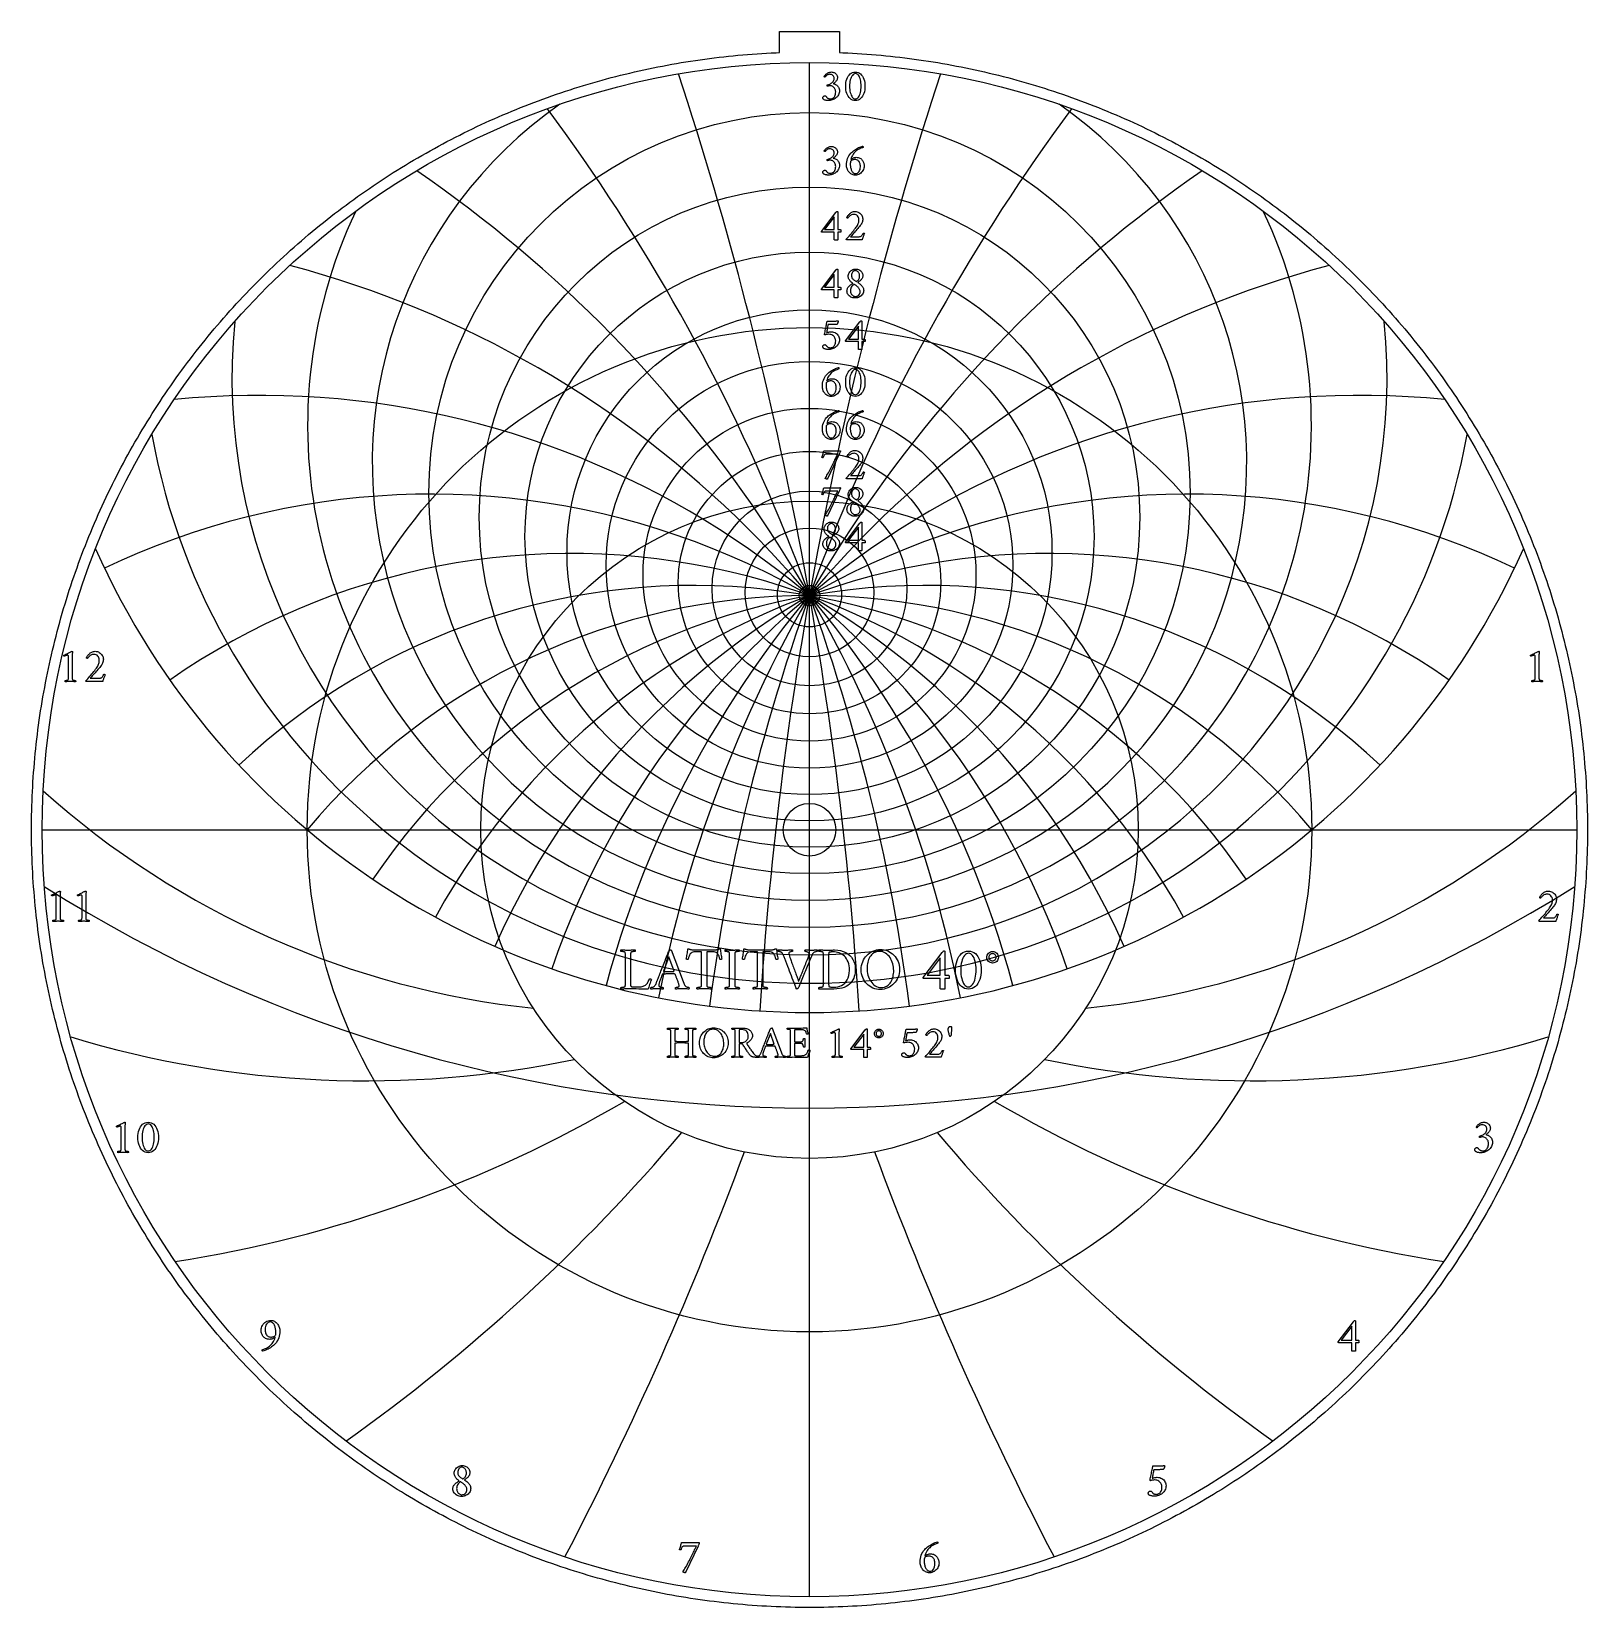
# Model space of a CAD drawing. Header units: millimetres. Extents: x -55 to 55, y -55 to 56.
import ezdxf

# ---------------------------------------------------------------- set-up
doc = ezdxf.new("R2010")
doc.units = ezdxf.units.MM
for name, color, linetype in [('CUT_INNER', 6, 'Continuous'), ('CUT_OUTER', 1, 'Continuous'), ('ENGRAVE', 7, 'Continuous'), ('ENGRAVE_FINE', 8, 'Continuous'), ('TEXT', 5, 'Continuous')]:
    doc.layers.add(name, color=color, linetype=linetype)

msp = doc.modelspace()

# ---------------------------------------------------------------- linework, layer by layer
at = {"layer": 'CUT_INNER'}
msp.add_circle((0, 0), 1.85, dxfattribs=at)
at = {"layer": 'CUT_OUTER'}
msp.add_lwpolyline([(54.749, -0.3359), (54.7459, -0.6719), (54.7407, -1.0078), (54.7335, -1.3436), (54.7242, -1.6794), (54.7129, -2.0152), (54.6995, -2.3509), (54.6841, -2.6865), (54.6665, -3.0219), (54.647, -3.3573), (54.6253, -3.6926), (54.6017, -4.0277), (54.5759, -4.3626), (54.5481, -4.6974), (54.5183, -5.032), (54.4864, -5.3664), (54.4524, -5.7007), (54.4164, -6.0347), (54.3784, -6.3684), (54.3383, -6.702), (54.2961, -7.0353), (54.2519, -7.3683), (54.2057, -7.701), (54.1574, -8.0335), (54.1071, -8.3656), (54.0548, -8.6975), (54.0004, -9.029), (53.944, -9.3602), (53.8855, -9.691), (53.825, -10.0214), (53.7625, -10.3515), (53.698, -10.6812), (53.6314, -11.0105), (53.5629, -11.3393), (53.4923, -11.6678), (53.4197, -11.9958), (53.3451, -12.3233), (53.2685, -12.6504), (53.1898, -12.977), (53.1092, -13.3032), (53.0266, -13.6288), (52.942, -13.9539), (52.8553, -14.2785), (52.7667, -14.6025), (52.6761, -14.926), (52.5836, -15.249), (52.489, -15.5713), (52.3925, -15.8931), (52.294, -16.2143), (52.1935, -16.5348), (52.0911, -16.8548), (51.9867, -17.1741), (51.8803, -17.4927), (51.772, -17.8107), (51.6617, -18.1281), (51.5495, -18.4447), (51.4354, -18.7607), (51.3193, -19.0759), (51.2013, -19.3905), (51.0814, -19.7043), (50.9595, -20.0173), (50.8357, -20.3296), (50.71, -20.6412), (50.5824, -20.9519), (50.4529, -21.2619), (50.3215, -21.5711), (50.1882, -21.8794), (50.053, -22.187), (49.9159, -22.4937), (49.7769, -22.7995), (49.6361, -23.1045), (49.4934, -23.4086), (49.3488, -23.7119), (49.2024, -24.0142), (49.0542, -24.3157), (48.904, -24.6162), (48.7521, -24.9158), (48.5983, -25.2145), (48.4426, -25.5122), (48.2852, -25.809), (48.1259, -26.1048), (47.9648, -26.3996), (47.802, -26.6934), (47.6373, -26.9862), (47.4708, -27.278), (47.3025, -27.5687), (47.1325, -27.8585), (46.9606, -28.1471), (46.787, -28.4347), (46.6117, -28.7213), (46.4346, -29.0067), (46.2557, -29.2911), (46.0751, -29.5744), (45.8928, -29.8565), (45.7087, -30.1376), (45.523, -30.4175), (45.3355, -30.6962), (45.1463, -30.9738), (44.9554, -31.2502), (44.7628, -31.5255), (44.5685, -31.7996), (44.3725, -32.0724), (44.1749, -32.3441), (43.9756, -32.6145), (43.7747, -32.8838), (43.5721, -33.1517), (43.3678, -33.4185), (43.162, -33.6839), (42.9545, -33.9481), (42.7454, -34.2111), (42.5346, -34.4727), (42.3223, -34.733), (42.1084, -34.9921), (41.8929, -35.2498), (41.6758, -35.5062), (41.4572, -35.7612), (41.237, -36.0149), (41.0152, -36.2673), (40.7919, -36.5182), (40.5671, -36.7679), (40.3407, -37.0161), (40.1128, -37.2629), (39.8834, -37.5083), (39.6525, -37.7523), (39.4201, -37.9949), (39.1863, -38.2361), (38.9509, -38.4758), (38.7141, -38.7141), (38.4758, -38.9509), (38.2361, -39.1863), (37.9949, -39.4201), (37.7523, -39.6525), (37.5083, -39.8834), (37.2629, -40.1128), (37.0161, -40.3407), (36.7679, -40.5671), (36.5182, -40.7919), (36.2673, -41.0152), (36.0149, -41.237), (35.7612, -41.4572), (35.5062, -41.6758), (35.2498, -41.8929), (34.9921, -42.1084), (34.733, -42.3223), (34.4727, -42.5346), (34.2111, -42.7454), (33.9481, -42.9545), (33.6839, -43.162), (33.4185, -43.3678), (33.1517, -43.5721), (32.8838, -43.7747), (32.6145, -43.9756), (32.3441, -44.1749), (32.0724, -44.3725), (31.7996, -44.5685), (31.5255, -44.7628), (31.2502, -44.9554), (30.9738, -45.1463), (30.6962, -45.3355), (30.4175, -45.523), (30.1376, -45.7087), (29.8565, -45.8928), (29.5744, -46.0751), (29.2911, -46.2557), (29.0067, -46.4346), (28.7213, -46.6117), (28.4347, -46.787), (28.1471, -46.9606), (27.8585, -47.1325), (27.5687, -47.3025), (27.278, -47.4708), (26.9862, -47.6373), (26.6934, -47.802), (26.3996, -47.9648), (26.1048, -48.1259), (25.809, -48.2852), (25.5122, -48.4426), (25.2145, -48.5983), (24.9158, -48.7521), (24.6162, -48.904), (24.3157, -49.0542), (24.0142, -49.2024), (23.7119, -49.3488), (23.4086, -49.4934), (23.1045, -49.6361), (22.7995, -49.7769), (22.4937, -49.9159), (22.187, -50.053), (21.8794, -50.1882), (21.5711, -50.3215), (21.2619, -50.4529), (20.9519, -50.5824), (20.6412, -50.71), (20.3296, -50.8357), (20.0173, -50.9595), (19.7043, -51.0814), (19.3905, -51.2013), (19.0759, -51.3193), (18.7607, -51.4354), (18.4447, -51.5495), (18.1281, -51.6617), (17.8107, -51.772), (17.4927, -51.8803), (17.1741, -51.9867), (16.8548, -52.0911), (16.5348, -52.1935), (16.2143, -52.294), (15.8931, -52.3925), (15.5713, -52.489), (15.249, -52.5836), (14.926, -52.6761), (14.6025, -52.7667), (14.2785, -52.8553), (13.9539, -52.942), (13.6288, -53.0266), (13.3032, -53.1092), (12.977, -53.1898), (12.6504, -53.2685), (12.3233, -53.3451), (11.9958, -53.4197), (11.6678, -53.4923), (11.3393, -53.5629), (11.0105, -53.6314), (10.6812, -53.698), (10.3515, -53.7625), (10.0214, -53.825), (9.691, -53.8855), (9.3602, -53.944), (9.029, -54.0004), (8.6975, -54.0548), (8.3656, -54.1071), (8.0335, -54.1574), (7.701, -54.2057), (7.3683, -54.2519), (7.0353, -54.2961), (6.702, -54.3383), (6.3684, -54.3784), (6.0347, -54.4164), (5.7007, -54.4524), (5.3664, -54.4864), (5.032, -54.5183), (4.6974, -54.5481), (4.3626, -54.5759), (4.0277, -54.6017), (3.6926, -54.6253), (3.3573, -54.647), (3.0219, -54.6665), (2.6865, -54.6841), (2.3509, -54.6995), (2.0152, -54.7129), (1.6794, -54.7242), (1.3436, -54.7335), (1.0078, -54.7407), (0.6719, -54.7459), (0.3359, -54.749), (0, -54.75), (-0.3359, -54.749), (-0.6719, -54.7459), (-1.0078, -54.7407), (-1.3436, -54.7335), (-1.6794, -54.7242), (-2.0152, -54.7129), (-2.3509, -54.6995), (-2.6865, -54.6841), (-3.0219, -54.6665), (-3.3573, -54.647), (-3.6926, -54.6253), (-4.0277, -54.6017), (-4.3626, -54.5759), (-4.6974, -54.5481), (-5.032, -54.5183), (-5.3664, -54.4864), (-5.7007, -54.4524), (-6.0347, -54.4164), (-6.3684, -54.3784), (-6.702, -54.3383), (-7.0353, -54.2961), (-7.3683, -54.2519), (-7.701, -54.2057), (-8.0335, -54.1574), (-8.3656, -54.1071), (-8.6975, -54.0548), (-9.029, -54.0004), (-9.3602, -53.944), (-9.691, -53.8855), (-10.0214, -53.825), (-10.3515, -53.7625), (-10.6812, -53.698), (-11.0105, -53.6314), (-11.3393, -53.5629), (-11.6678, -53.4923), (-11.9958, -53.4197), (-12.3233, -53.3451), (-12.6504, -53.2685), (-12.977, -53.1898), (-13.3032, -53.1092), (-13.6288, -53.0266), (-13.9539, -52.942), (-14.2785, -52.8553), (-14.6025, -52.7667), (-14.926, -52.6761), (-15.249, -52.5836), (-15.5713, -52.489), (-15.8931, -52.3925), (-16.2143, -52.294), (-16.5348, -52.1935), (-16.8548, -52.0911), (-17.1741, -51.9867), (-17.4927, -51.8803), (-17.8107, -51.772), (-18.1281, -51.6617), (-18.4447, -51.5495), (-18.7607, -51.4354), (-19.0759, -51.3193), (-19.3905, -51.2013), (-19.7043, -51.0814), (-20.0173, -50.9595), (-20.3296, -50.8357), (-20.6412, -50.71), (-20.9519, -50.5824), (-21.2619, -50.4529), (-21.5711, -50.3215), (-21.8794, -50.1882), (-22.187, -50.053), (-22.4937, -49.9159), (-22.7995, -49.7769), (-23.1045, -49.6361), (-23.4086, -49.4934), (-23.7119, -49.3488), (-24.0142, -49.2024), (-24.3157, -49.0542), (-24.6162, -48.904), (-24.9158, -48.7521), (-25.2145, -48.5983), (-25.5122, -48.4426), (-25.809, -48.2852), (-26.1048, -48.1259), (-26.3996, -47.9648), (-26.6934, -47.802), (-26.9862, -47.6373), (-27.278, -47.4708), (-27.5687, -47.3025), (-27.8585, -47.1325), (-28.1471, -46.9606), (-28.4347, -46.787), (-28.7213, -46.6117), (-29.0067, -46.4346), (-29.2911, -46.2557), (-29.5744, -46.0751), (-29.8565, -45.8928), (-30.1376, -45.7087), (-30.4175, -45.523), (-30.6962, -45.3355), (-30.9738, -45.1463), (-31.2502, -44.9554), (-31.5255, -44.7628), (-31.7996, -44.5685), (-32.0724, -44.3725), (-32.3441, -44.1749), (-32.6145, -43.9756), (-32.8838, -43.7747), (-33.1517, -43.5721), (-33.4185, -43.3678), (-33.6839, -43.162), (-33.9481, -42.9545), (-34.2111, -42.7454), (-34.4727, -42.5346), (-34.733, -42.3223), (-34.9921, -42.1084), (-35.2498, -41.8929), (-35.5062, -41.6758), (-35.7612, -41.4572), (-36.0149, -41.237), (-36.2673, -41.0152), (-36.5182, -40.7919), (-36.7679, -40.5671), (-37.0161, -40.3407), (-37.2629, -40.1128), (-37.5083, -39.8834), (-37.7523, -39.6525), (-37.9949, -39.4201), (-38.2361, -39.1863), (-38.4758, -38.9509), (-38.7141, -38.7141), (-38.9509, -38.4758), (-39.1863, -38.2361), (-39.4201, -37.9949), (-39.6525, -37.7523), (-39.8834, -37.5083), (-40.1128, -37.2629), (-40.3407, -37.0161), (-40.5671, -36.7679), (-40.7919, -36.5182), (-41.0152, -36.2673), (-41.237, -36.0149), (-41.4572, -35.7612), (-41.6758, -35.5062), (-41.8929, -35.2498), (-42.1084, -34.9921), (-42.3223, -34.733), (-42.5346, -34.4727), (-42.7454, -34.2111), (-42.9545, -33.9481), (-43.162, -33.6839), (-43.3678, -33.4185), (-43.5721, -33.1517), (-43.7747, -32.8838), (-43.9756, -32.6145), (-44.1749, -32.3441), (-44.3725, -32.0724), (-44.5685, -31.7996), (-44.7628, -31.5255), (-44.9554, -31.2502), (-45.1463, -30.9738), (-45.3355, -30.6962), (-45.523, -30.4175), (-45.7087, -30.1376), (-45.8928, -29.8565), (-46.0751, -29.5744), (-46.2557, -29.2911), (-46.4346, -29.0067), (-46.6117, -28.7213), (-46.787, -28.4347), (-46.9606, -28.1471), (-47.1325, -27.8585), (-47.3025, -27.5687), (-47.4708, -27.278), (-47.6373, -26.9862), (-47.802, -26.6934), (-47.9648, -26.3996), (-48.1259, -26.1048), (-48.2852, -25.809), (-48.4426, -25.5122), (-48.5983, -25.2145), (-48.7521, -24.9158), (-48.904, -24.6162), (-49.0542, -24.3157), (-49.2024, -24.0142), (-49.3488, -23.7119), (-49.4934, -23.4086), (-49.6361, -23.1045), (-49.7769, -22.7995), (-49.9159, -22.4937), (-50.053, -22.187), (-50.1882, -21.8794), (-50.3215, -21.5711), (-50.4529, -21.2619), (-50.5824, -20.9519), (-50.71, -20.6412), (-50.8357, -20.3296), (-50.9595, -20.0173), (-51.0814, -19.7043), (-51.2013, -19.3905), (-51.3193, -19.0759), (-51.4354, -18.7607), (-51.5495, -18.4447), (-51.6617, -18.1281), (-51.772, -17.8107), (-51.8803, -17.4927), (-51.9867, -17.1741), (-52.0911, -16.8548), (-52.1935, -16.5348), (-52.294, -16.2143), (-52.3925, -15.8931), (-52.489, -15.5713), (-52.5836, -15.249), (-52.6761, -14.926), (-52.7667, -14.6025), (-52.8553, -14.2785), (-52.942, -13.9539), (-53.0266, -13.6288), (-53.1092, -13.3032), (-53.1898, -12.977), (-53.2685, -12.6504), (-53.3451, -12.3233), (-53.4197, -11.9958), (-53.4923, -11.6678), (-53.5629, -11.3393), (-53.6314, -11.0105), (-53.698, -10.6812), (-53.7625, -10.3515), (-53.825, -10.0214), (-53.8855, -9.691), (-53.944, -9.3602), (-54.0004, -9.029), (-54.0548, -8.6975), (-54.1071, -8.3656), (-54.1574, -8.0335), (-54.2057, -7.701), (-54.2519, -7.3683), (-54.2961, -7.0353), (-54.3383, -6.702), (-54.3784, -6.3684), (-54.4164, -6.0347), (-54.4524, -5.7007), (-54.4864, -5.3664), (-54.5183, -5.032), (-54.5481, -4.6974), (-54.5759, -4.3626), (-54.6017, -4.0277), (-54.6253, -3.6926), (-54.647, -3.3573), (-54.6665, -3.0219), (-54.6841, -2.6865), (-54.6995, -2.3509), (-54.7129, -2.0152), (-54.7242, -1.6794), (-54.7335, -1.3436), (-54.7407, -1.0078), (-54.7459, -0.6719), (-54.749, -0.3359), (-54.75, 0), (-54.749, 0.3359), (-54.7459, 0.6719), (-54.7407, 1.0078), (-54.7335, 1.3436), (-54.7242, 1.6794), (-54.7129, 2.0152), (-54.6995, 2.3509), (-54.6841, 2.6865), (-54.6665, 3.0219), (-54.647, 3.3573), (-54.6253, 3.6926), (-54.6017, 4.0277), (-54.5759, 4.3626), (-54.5481, 4.6974), (-54.5183, 5.032), (-54.4864, 5.3664), (-54.4524, 5.7007), (-54.4164, 6.0347), (-54.3784, 6.3684), (-54.3383, 6.702), (-54.2961, 7.0353), (-54.2519, 7.3683), (-54.2057, 7.701), (-54.1574, 8.0335), (-54.1071, 8.3656), (-54.0548, 8.6975), (-54.0004, 9.029), (-53.944, 9.3602), (-53.8855, 9.691), (-53.825, 10.0214), (-53.7625, 10.3515), (-53.698, 10.6812), (-53.6314, 11.0105), (-53.5629, 11.3393), (-53.4923, 11.6678), (-53.4197, 11.9958), (-53.3451, 12.3233), (-53.2685, 12.6504), (-53.1898, 12.977), (-53.1092, 13.3032), (-53.0266, 13.6288), (-52.942, 13.9539), (-52.8553, 14.2785), (-52.7667, 14.6025), (-52.6761, 14.926), (-52.5836, 15.249), (-52.489, 15.5713), (-52.3925, 15.8931), (-52.294, 16.2143), (-52.1935, 16.5348), (-52.0911, 16.8548), (-51.9867, 17.1741), (-51.8803, 17.4927), (-51.772, 17.8107), (-51.6617, 18.1281), (-51.5495, 18.4447), (-51.4354, 18.7607), (-51.3193, 19.0759), (-51.2013, 19.3905), (-51.0814, 19.7043), (-50.9595, 20.0173), (-50.8357, 20.3296), (-50.71, 20.6412), (-50.5824, 20.9519), (-50.4529, 21.2619), (-50.3215, 21.5711), (-50.1882, 21.8794), (-50.053, 22.187), (-49.9159, 22.4937), (-49.7769, 22.7995), (-49.6361, 23.1045), (-49.4934, 23.4086), (-49.3488, 23.7119), (-49.2024, 24.0142), (-49.0542, 24.3157), (-48.904, 24.6162), (-48.7521, 24.9158), (-48.5983, 25.2145), (-48.4426, 25.5122), (-48.2852, 25.809), (-48.1259, 26.1048), (-47.9648, 26.3996), (-47.802, 26.6934), (-47.6373, 26.9862), (-47.4708, 27.278), (-47.3025, 27.5687), (-47.1325, 27.8585), (-46.9606, 28.1471), (-46.787, 28.4347), (-46.6117, 28.7213), (-46.4346, 29.0067), (-46.2557, 29.2911), (-46.0751, 29.5744), (-45.8928, 29.8565), (-45.7087, 30.1376), (-45.523, 30.4175), (-45.3355, 30.6962), (-45.1463, 30.9738), (-44.9554, 31.2502), (-44.7628, 31.5255), (-44.5685, 31.7996), (-44.3725, 32.0724), (-44.1749, 32.3441), (-43.9756, 32.6145), (-43.7747, 32.8838), (-43.5721, 33.1517), (-43.3678, 33.4185), (-43.162, 33.6839), (-42.9545, 33.9481), (-42.7454, 34.2111), (-42.5346, 34.4727), (-42.3223, 34.733), (-42.1084, 34.9921), (-41.8929, 35.2498), (-41.6758, 35.5062), (-41.4572, 35.7612), (-41.237, 36.0149), (-41.0152, 36.2673), (-40.7919, 36.5182), (-40.5671, 36.7679), (-40.3407, 37.0161), (-40.1128, 37.2629), (-39.8834, 37.5083), (-39.6525, 37.7523), (-39.4201, 37.9949), (-39.1863, 38.2361), (-38.9509, 38.4758), (-38.7141, 38.7141), (-38.4758, 38.9509), (-38.2361, 39.1863), (-37.9949, 39.4201), (-37.7523, 39.6525), (-37.5083, 39.8834), (-37.2629, 40.1128), (-37.0161, 40.3407), (-36.7679, 40.5671), (-36.5182, 40.7919), (-36.2673, 41.0152), (-36.0149, 41.237), (-35.7612, 41.4572), (-35.5062, 41.6758), (-35.2498, 41.8929), (-34.9921, 42.1084), (-34.733, 42.3223), (-34.4727, 42.5346), (-34.2111, 42.7454), (-33.9481, 42.9545), (-33.6839, 43.162), (-33.4185, 43.3678), (-33.1517, 43.5721), (-32.8838, 43.7747), (-32.6145, 43.9756), (-32.3441, 44.1749), (-32.0724, 44.3725), (-31.7996, 44.5685), (-31.5255, 44.7628), (-31.2502, 44.9554), (-30.9738, 45.1463), (-30.6962, 45.3355), (-30.4175, 45.523), (-30.1376, 45.7087), (-29.8565, 45.8928), (-29.5744, 46.0751), (-29.2911, 46.2557), (-29.0067, 46.4346), (-28.7213, 46.6117), (-28.4347, 46.787), (-28.1471, 46.9606), (-27.8585, 47.1325), (-27.5687, 47.3025), (-27.278, 47.4708), (-26.9862, 47.6373), (-26.6934, 47.802), (-26.3996, 47.9648), (-26.1048, 48.1259), (-25.809, 48.2852), (-25.5122, 48.4426), (-25.2145, 48.5983), (-24.9158, 48.7521), (-24.6162, 48.904), (-24.3157, 49.0542), (-24.0142, 49.2024), (-23.7119, 49.3488), (-23.4086, 49.4934), (-23.1045, 49.6361), (-22.7995, 49.7769), (-22.4937, 49.9159), (-22.187, 50.053), (-21.8794, 50.1882), (-21.5711, 50.3215), (-21.2619, 50.4529), (-20.9519, 50.5824), (-20.6412, 50.71), (-20.3296, 50.8357), (-20.0173, 50.9595), (-19.7043, 51.0814), (-19.3905, 51.2013), (-19.0759, 51.3193), (-18.7607, 51.4354), (-18.4447, 51.5495), (-18.1281, 51.6617), (-17.8107, 51.772), (-17.4927, 51.8803), (-17.1741, 51.9867), (-16.8548, 52.0911), (-16.5348, 52.1935), (-16.2143, 52.294), (-15.8931, 52.3925), (-15.5713, 52.489), (-15.249, 52.5836), (-14.926, 52.6761), (-14.6025, 52.7667), (-14.2785, 52.8553), (-13.9539, 52.942), (-13.6288, 53.0266), (-13.3032, 53.1092), (-12.977, 53.1898), (-12.6504, 53.2685), (-12.3233, 53.3451), (-11.9958, 53.4197), (-11.6678, 53.4923), (-11.3393, 53.5629), (-11.0105, 53.6314), (-10.6812, 53.698), (-10.3515, 53.7625), (-10.0214, 53.825), (-9.691, 53.8855), (-9.3602, 53.944), (-9.029, 54.0004), (-8.6975, 54.0548), (-8.3656, 54.1071), (-8.0335, 54.1574), (-7.701, 54.2057), (-7.3683, 54.2519), (-7.0353, 54.2961), (-6.702, 54.3383), (-6.3684, 54.3784), (-6.0347, 54.4164), (-5.7007, 54.4524), (-5.3664, 54.4864), (-5.032, 54.5183), (-4.6974, 54.5481), (-4.3626, 54.5759), (-4.0277, 54.6017), (-3.6926, 54.6253), (-3.3573, 54.647), (-3.0219, 54.6665), (-2.6865, 54.6841), (-2.3509, 54.6995), (-2.1, 54.7095), (-2.1, 56.19), (2.1, 56.19), (2.1, 54.7095), (2.3509, 54.6995), (2.6865, 54.6841), (3.0219, 54.6665), (3.3573, 54.647), (3.6926, 54.6253), (4.0277, 54.6017), (4.3626, 54.5759), (4.6974, 54.5481), (5.032, 54.5183), (5.3664, 54.4864), (5.7007, 54.4524), (6.0347, 54.4164), (6.3684, 54.3784), (6.702, 54.3383), (7.0353, 54.2961), (7.3683, 54.2519), (7.701, 54.2057), (8.0335, 54.1574), (8.3656, 54.1071), (8.6975, 54.0548), (9.029, 54.0004), (9.3602, 53.944), (9.691, 53.8855), (10.0214, 53.825), (10.3515, 53.7625), (10.6812, 53.698), (11.0105, 53.6314), (11.3393, 53.5629), (11.6678, 53.4923), (11.9958, 53.4197), (12.3233, 53.3451), (12.6504, 53.2685), (12.977, 53.1898), (13.3032, 53.1092), (13.6288, 53.0266), (13.9539, 52.942), (14.2785, 52.8553), (14.6025, 52.7667), (14.926, 52.6761), (15.249, 52.5836), (15.5713, 52.489), (15.8931, 52.3925), (16.2143, 52.294), (16.5348, 52.1935), (16.8548, 52.0911), (17.1741, 51.9867), (17.4927, 51.8803), (17.8107, 51.772), (18.1281, 51.6617), (18.4447, 51.5495), (18.7607, 51.4354), (19.0759, 51.3193), (19.3905, 51.2013), (19.7043, 51.0814), (20.0173, 50.9595), (20.3296, 50.8357), (20.6412, 50.71), (20.9519, 50.5824), (21.2619, 50.4529), (21.5711, 50.3215), (21.8794, 50.1882), (22.187, 50.053), (22.4937, 49.9159), (22.7995, 49.7769), (23.1045, 49.6361), (23.4086, 49.4934), (23.7119, 49.3488), (24.0142, 49.2024), (24.3157, 49.0542), (24.6162, 48.904), (24.9158, 48.7521), (25.2145, 48.5983), (25.5122, 48.4426), (25.809, 48.2852), (26.1048, 48.1259), (26.3996, 47.9648), (26.6934, 47.802), (26.9862, 47.6373), (27.278, 47.4708), (27.5687, 47.3025), (27.8585, 47.1325), (28.1471, 46.9606), (28.4347, 46.787), (28.7213, 46.6117), (29.0067, 46.4346), (29.2911, 46.2557), (29.5744, 46.0751), (29.8565, 45.8928), (30.1376, 45.7087), (30.4175, 45.523), (30.6962, 45.3355), (30.9738, 45.1463), (31.2502, 44.9554), (31.5255, 44.7628), (31.7996, 44.5685), (32.0724, 44.3725), (32.3441, 44.1749), (32.6145, 43.9756), (32.8838, 43.7747), (33.1517, 43.5721), (33.4185, 43.3678), (33.6839, 43.162), (33.9481, 42.9545), (34.2111, 42.7454), (34.4727, 42.5346), (34.733, 42.3223), (34.9921, 42.1084), (35.2498, 41.8929), (35.5062, 41.6758), (35.7612, 41.4572), (36.0149, 41.237), (36.2673, 41.0152), (36.5182, 40.7919), (36.7679, 40.5671), (37.0161, 40.3407), (37.2629, 40.1128), (37.5083, 39.8834), (37.7523, 39.6525), (37.9949, 39.4201), (38.2361, 39.1863), (38.4758, 38.9509), (38.7141, 38.7141), (38.9509, 38.4758), (39.1863, 38.2361), (39.4201, 37.9949), (39.6525, 37.7523), (39.8834, 37.5083), (40.1128, 37.2629), (40.3407, 37.0161), (40.5671, 36.7679), (40.7919, 36.5182), (41.0152, 36.2673), (41.237, 36.0149), (41.4572, 35.7612), (41.6758, 35.5062), (41.8929, 35.2498), (42.1084, 34.9921), (42.3223, 34.733), (42.5346, 34.4727), (42.7454, 34.2111), (42.9545, 33.9481), (43.162, 33.6839), (43.3678, 33.4185), (43.5721, 33.1517), (43.7747, 32.8838), (43.9756, 32.6145), (44.1749, 32.3441), (44.3725, 32.0724), (44.5685, 31.7996), (44.7628, 31.5255), (44.9554, 31.2502), (45.1463, 30.9738), (45.3355, 30.6962), (45.523, 30.4175), (45.7087, 30.1376), (45.8928, 29.8565), (46.0751, 29.5744), (46.2557, 29.2911), (46.4346, 29.0067), (46.6117, 28.7213), (46.787, 28.4347), (46.9606, 28.1471), (47.1325, 27.8585), (47.3025, 27.5687), (47.4708, 27.278), (47.6373, 26.9862), (47.802, 26.6934), (47.9648, 26.3996), (48.1259, 26.1048), (48.2852, 25.809), (48.4426, 25.5122), (48.5983, 25.2145), (48.7521, 24.9158), (48.904, 24.6162), (49.0542, 24.3157), (49.2024, 24.0142), (49.3488, 23.7119), (49.4934, 23.4086), (49.6361, 23.1045), (49.7769, 22.7995), (49.9159, 22.4937), (50.053, 22.187), (50.1882, 21.8794), (50.3215, 21.5711), (50.4529, 21.2619), (50.5824, 20.9519), (50.71, 20.6412), (50.8357, 20.3296), (50.9595, 20.0173), (51.0814, 19.7043), (51.2013, 19.3905), (51.3193, 19.0759), (51.4354, 18.7607), (51.5495, 18.4447), (51.6617, 18.1281), (51.772, 17.8107), (51.8803, 17.4927), (51.9867, 17.1741), (52.0911, 16.8548), (52.1935, 16.5348), (52.294, 16.2143), (52.3925, 15.8931), (52.489, 15.5713), (52.5836, 15.249), (52.6761, 14.926), (52.7667, 14.6025), (52.8553, 14.2785), (52.942, 13.9539), (53.0266, 13.6288), (53.1092, 13.3032), (53.1898, 12.977), (53.2685, 12.6504), (53.3451, 12.3233), (53.4197, 11.9958), (53.4923, 11.6678), (53.5629, 11.3393), (53.6314, 11.0105), (53.698, 10.6812), (53.7625, 10.3515), (53.825, 10.0214), (53.8855, 9.691), (53.944, 9.3602), (54.0004, 9.029), (54.0548, 8.6975), (54.1071, 8.3656), (54.1574, 8.0335), (54.2057, 7.701), (54.2519, 7.3683), (54.2961, 7.0353), (54.3383, 6.702), (54.3784, 6.3684), (54.4164, 6.0347), (54.4524, 5.7007), (54.4864, 5.3664), (54.5183, 5.032), (54.5481, 4.6974), (54.5759, 4.3626), (54.6017, 4.0277), (54.6253, 3.6926), (54.647, 3.3573), (54.6665, 3.0219), (54.6841, 2.6865), (54.6995, 2.3509), (54.7129, 2.0152), (54.7242, 1.6794), (54.7335, 1.3436), (54.7407, 1.0078), (54.7459, 0.6719), (54.749, 0.3359), (54.75, 0)], close=True, dxfattribs=at)
at = {"layer": 'ENGRAVE'}
for points in [[(0, -54), (0, 54)], [(-54, 0), (54, 0)], [(0, -54), (0, -23.1383)]]:
    msp.add_lwpolyline(points, dxfattribs=at)
for centre, radius in [((0, 0), 54), ((0, 23.6947), 26.7872), ((0, 22.0044), 23.2388), ((0, 20.64), 20.023), ((0, 19.5378), 17.066), ((0, 0), 35.3478), ((0, 18.6513), 14.3111), ((0, 17.9466), 11.7138), ((0, 17.3986), 9.2379), ((0, 16.9891), 6.8533), ((0, 0), 23.1383), ((0, 16.7052), 4.5339), ((0, 16.5381), 2.2567), ((0, 16.483), 0.72)]:
    msp.add_circle(centre, radius, dxfattribs=at)
for centre, radius, start, end in [((0, 25.8003), 30.7681, 124.801633, 55.198367), ((0, 28.4491), 35.32, 154.69046, 25.30954), ((0, 31.8303), 40.6435, 174.434401, 5.565599), ((0, 36.2337), 47.0406, 190.30301, 349.69699), ((0, 42.1259), 54.9915, 203.97548, 336.02452), ((0, -29.6603), 46.1433, 40, 140), ((0, -29.6603), 46.1433, 40, 140), ((-12.9895, 48.4773), 61.386, 228.168317, 263.981304), ((12.9895, 48.4773), 61.386, 276.018696, 311.831683), ((-31.1829, 54.0103), 71.6865, 253.125475, 281.775865), ((31.1829, 54.0103), 71.6865, 258.224135, 286.874525), ((-58.5307, 58.5307), 90.0064, 278.882702, 300.370494), ((58.5307, 58.5307), 90.0064, 239.629506, 261.117298), ((-107.1776, 61.879), 128.7071, 305.399857, 319.725052), ((107.1776, 61.879), 128.7071, 220.274948, 234.600143), ((-238.6153, 63.9368), 249.5489, 332.527684, 339.690281), ((238.6153, 63.9368), 249.5489, 200.309719, 207.472316)]:
    msp.add_arc(centre, radius, start, end, dxfattribs=at)
at = {"layer": 'ENGRAVE_FINE'}
for centre, radius, start, end in [((-261.6917, -29.6603), 265.7287, 3.647737, 18.170939), ((-261.6917, -29.6603), 265.7287, 3.647737, 18.170939), ((261.6917, -29.6603), 265.7287, 161.829061, 176.352263), ((261.6917, -29.6603), 265.7287, 161.829061, 176.352263), ((-126.7777, -29.6603), 134.914, 7.344159, 36.585691), ((-126.7777, -29.6603), 134.914, 7.344159, 36.585691), ((126.7777, -29.6603), 134.914, 143.414309, 172.655841), ((126.7777, -29.6603), 134.914, 143.414309, 172.655841), ((-79.9226, -29.6603), 92.2866, 11.140372, 55.492982), ((-79.9226, -29.6603), 92.2866, 11.140372, 55.492982), ((79.9226, -29.6603), 92.2866, 124.507018, 168.859628), ((79.9226, -29.6603), 92.2866, 124.507018, 168.859628), ((-54.9915, -29.6603), 71.7863, 15.092561, 75.137638), ((-54.9915, -29.6603), 71.7863, 15.092561, 75.137638), ((54.9915, -29.6603), 71.7863, 104.862362, 164.907439), ((54.9915, -29.6603), 71.7863, 104.862362, 164.907439), ((-38.7188, -29.6603), 60.2358, 19.26514, 95.711992), ((-38.7188, -29.6603), 60.2358, 19.26514, 95.711992), ((38.7188, -29.6603), 60.2358, 84.288008, 160.73486), ((38.7188, -29.6603), 60.2358, 84.288008, 160.73486), ((-26.6409, -29.6603), 53.2817, 23.734738, 115.544112), ((-26.6409, -29.6603), 53.2817, 23.734738, 115.544112), ((26.6409, -29.6603), 53.2817, 64.455888, 156.265262), ((26.6409, -29.6603), 53.2817, 64.455888, 156.265262), ((-16.7948, -29.6603), 49.1047, 28.59547, 125.068875), ((-16.7948, -29.6603), 49.1047, 28.59547, 125.068875), ((16.7948, -29.6603), 49.1047, 54.931125, 151.40453), ((16.7948, -29.6603), 49.1047, 54.931125, 151.40453), ((-8.1363, -29.6603), 46.8551, 33.966107, 133.101185), ((-8.1363, -29.6603), 46.8551, 33.966107, 133.101185), ((8.1363, -29.6603), 46.8551, 46.898815, 146.033893), ((8.1363, -29.6603), 46.8551, 46.898815, 146.033893), ((0, 81.1276), 100.7212, 237.678517, 302.321483)]:
    msp.add_arc(centre, radius, start, end, dxfattribs=at)
at = {"layer": 'TEXT'}
for points in [[(1.5553, 53.3423), (1.5962, 53.3394), (1.6391, 53.3307), (1.684, 53.3162), (1.7309, 53.296), (1.7771, 53.2701), (1.8199, 53.2389), (1.8593, 53.2023), (1.8954, 53.1603), (1.9254, 53.1131), (1.9469, 53.0613), (1.9597, 53.0046), (1.964, 52.9431), (1.9609, 52.8946), (1.9517, 52.8481), (1.9362, 52.8036), (1.9145, 52.7611), (1.8886, 52.7209), (1.8602, 52.6836), (1.8295, 52.6491), (1.7964, 52.6173), (1.7629, 52.5886), (1.7313, 52.5631), (1.7015, 52.5407), (1.6734, 52.5215), (1.7189, 52.5122), (1.766, 52.4968), (1.8147, 52.4754), (1.865, 52.4481), (1.9142, 52.4149), (1.9596, 52.3758), (2.0013, 52.331), (2.0391, 52.2804), (2.0705, 52.224), (2.093, 52.1619), (2.1064, 52.0939), (2.1109, 52.0202), (2.1066, 51.9422), (2.0938, 51.8681), (2.0723, 51.7977), (2.0423, 51.7311), (2.0051, 51.6689), (1.9624, 51.6114), (1.9141, 51.5587), (1.8602, 51.5108), (1.8019, 51.468), (1.7401, 51.4305), (1.6749, 51.3985), (1.6064, 51.3719), (1.5357, 51.3509), (1.4642, 51.3359), (1.392, 51.327), (1.3189, 51.324), (1.2867, 51.3251), (1.2507, 51.3284), (1.2109, 51.3338), (1.1672, 51.3415), (1.1228, 51.3516), (1.0806, 51.3643), (1.0406, 51.3796), (1.0028, 51.3974), (0.9956, 51.4038), (0.9868, 51.4134), (0.9764, 51.4262), (0.9645, 51.4421), (0.9533, 51.4599), (0.9453, 51.4781), (0.9405, 51.4966), (0.9389, 51.5156), (0.9414, 51.5475), (0.9489, 51.5763), (0.9614, 51.6018), (0.9788, 51.6242), (0.9995, 51.6423), (1.0215, 51.6553), (1.045, 51.6631), (1.0698, 51.6657), (1.1001, 51.6626), (1.1269, 51.6533), (1.1504, 51.6378), (1.1704, 51.6162), (1.1889, 51.5921), (1.2076, 51.5695), (1.2264, 51.5482), (1.2455, 51.5283), (1.2689, 51.5077), (1.2946, 51.4904), (1.3224, 51.4766), (1.3525, 51.4661), (1.3835, 51.4584), (1.4143, 51.4529), (1.445, 51.4496), (1.4754, 51.4485), (1.517, 51.4514), (1.5589, 51.4601), (1.6009, 51.4746), (1.6431, 51.4948), (1.6837, 51.5218), (1.7209, 51.5563), (1.7548, 51.5984), (1.7852, 51.6481), (1.8103, 51.7061), (1.8283, 51.7731), (1.8391, 51.849), (1.8427, 51.9339), (1.8391, 51.9959), (1.8283, 52.0541), (1.8103, 52.1085), (1.7852, 52.1591), (1.7544, 52.2053), (1.7193, 52.2465), (1.6801, 52.2827), (1.6367, 52.314), (1.5905, 52.3391), (1.5429, 52.3571), (1.4939, 52.3679), (1.4435, 52.3714), (1.4178, 52.3704), (1.392, 52.3675), (1.3659, 52.3625), (1.3397, 52.3555), (1.3148, 52.3481), (1.293, 52.3419), (1.2741, 52.3369), (1.2583, 52.3331), (1.2499, 52.3465), (1.2439, 52.3611), (1.2403, 52.3768), (1.2391, 52.3938), (1.2395, 52.4042), (1.2407, 52.413), (1.2427, 52.4201), (1.2455, 52.4257), (1.307, 52.4419), (1.3668, 52.4617), (1.4251, 52.485), (1.4818, 52.512), (1.535, 52.5428), (1.5828, 52.5778), (1.6252, 52.6171), (1.6622, 52.6605), (1.6923, 52.7087), (1.7137, 52.7623), (1.7266, 52.8212), (1.7309, 52.8856), (1.7255, 52.9453), (1.7093, 52.9998), (1.6824, 53.0491), (1.6447, 53.0932), (1.5986, 53.1295), (1.5465, 53.1555), (1.4884, 53.171), (1.4243, 53.1762), (1.3764, 53.1733), (1.3317, 53.1646), (1.2902, 53.1502), (1.2519, 53.1299), (1.217, 53.1066), (1.186, 53.0828), (1.1588, 53.0587), (1.1353, 53.0341), (1.1154, 53.0117), (1.099, 52.9938), (1.0859, 52.9805), (1.0762, 52.9718), (1.0698, 52.9732), (1.0635, 52.9774), (1.0571, 52.9844), (1.0507, 52.9942), (1.0451, 53.0054), (1.0411, 53.0165), (1.0387, 53.0277), (1.0379, 53.0389), (1.0636, 53.0753), (1.0926, 53.1112), (1.125, 53.1464), (1.1609, 53.181), (1.1999, 53.2139), (1.2419, 53.2441), (1.2869, 53.2714), (1.3349, 53.296), (1.3858, 53.3162), (1.4395, 53.3307), (1.496, 53.3394), (1.5553, 53.3423)], [(3.2255, 53.3391), (3.3314, 53.3305), (3.4287, 53.3048), (3.5174, 53.2618), (3.5975, 53.2018), (3.6688, 53.1274), (3.7309, 53.0417), (3.7838, 52.9446), (3.8275, 52.8361), (3.8617, 52.7192), (3.8861, 52.597), (3.9008, 52.4693), (3.9057, 52.3363), (3.9007, 52.2033), (3.8857, 52.0756), (3.8608, 51.9534), (3.8259, 51.8365), (3.7815, 51.7279), (3.7281, 51.6305), (3.6657, 51.5443), (3.5943, 51.4693), (3.5144, 51.4085), (3.4263, 51.3651), (3.33, 51.339), (3.2255, 51.3303), (3.1237, 51.339), (3.0291, 51.3651), (2.9417, 51.4085), (2.8614, 51.4693), (2.7893, 51.5443), (2.7261, 51.6305), (2.6719, 51.7279), (2.6267, 51.8365), (2.5911, 51.9534), (2.5656, 52.0756), (2.5503, 52.2033), (2.5453, 52.3363), (2.5502, 52.4693), (2.5652, 52.597), (2.5902, 52.7192), (2.6251, 52.8361), (2.6696, 52.9446), (2.7233, 53.0417), (2.7862, 53.1274), (2.8582, 53.2018), (2.9387, 53.2618), (3.0267, 53.3048), (3.1223, 53.3305), (3.2255, 53.3391)], [(3.2415, 53.2241), (3.1783, 53.2166), (3.1197, 53.1942), (3.0657, 53.1568), (3.0163, 53.1044), (2.9719, 53.0394), (2.9329, 52.9642), (2.8992, 52.8789), (2.871, 52.7834), (2.8486, 52.68), (2.8327, 52.571), (2.8231, 52.4565), (2.8199, 52.3363), (2.8231, 52.2175), (2.8327, 52.1036), (2.8486, 51.9947), (2.871, 51.8908), (2.8988, 51.7945), (2.9313, 51.7084), (2.9683, 51.6324), (3.0099, 51.5667), (3.0555, 51.5136), (3.1045, 51.4757), (3.1569, 51.4529), (3.2127, 51.4453), (3.28, 51.4531), (3.3412, 51.4765), (3.3965, 51.5154), (3.4458, 51.5699), (3.4893, 51.6373), (3.5269, 51.7152), (3.5587, 51.8034), (3.5848, 51.902), (3.605, 52.008), (3.6195, 52.1184), (3.6282, 52.2331), (3.6311, 52.3523), (3.628, 52.4721), (3.6187, 52.5858), (3.6032, 52.6933), (3.5816, 52.7946), (3.5544, 52.8878), (3.5225, 52.971), (3.4858, 53.0443), (3.4442, 53.1076), (3.3986, 53.1586), (3.3496, 53.195), (3.2972, 53.2168), (3.2415, 53.2241)], [(1.5553, 48.1035), (1.5962, 48.1006), (1.6391, 48.0919), (1.684, 48.0775), (1.7309, 48.0572), (1.7771, 48.0314), (1.8199, 48.0001), (1.8593, 47.9635), (1.8954, 47.9215), (1.9254, 47.8744), (1.9469, 47.8225), (1.9597, 47.7658), (1.964, 47.7043), (1.9609, 47.6558), (1.9517, 47.6093), (1.9362, 47.5648), (1.9145, 47.5223), (1.8886, 47.4822), (1.8602, 47.4448), (1.8295, 47.4103), (1.7964, 47.3786), (1.7629, 47.3498), (1.7313, 47.3243), (1.7015, 47.3019), (1.6734, 47.2828), (1.7189, 47.2734), (1.766, 47.258), (1.8147, 47.2367), (1.865, 47.2093), (1.9142, 47.1761), (1.9596, 47.1371), (2.0013, 47.0923), (2.0391, 47.0417), (2.0705, 46.9853), (2.093, 46.9231), (2.1064, 46.8551), (2.1109, 46.7814), (2.1066, 46.7034), (2.0938, 46.6293), (2.0723, 46.5589), (2.0423, 46.4924), (2.0051, 46.4301), (1.9624, 46.3726), (1.9141, 46.3199), (1.8602, 46.272), (1.8019, 46.2292), (1.7401, 46.1918), (1.6749, 46.1597), (1.6064, 46.1331), (1.5357, 46.1121), (1.4642, 46.0972), (1.392, 46.0882), (1.3189, 46.0852), (1.2867, 46.0863), (1.2507, 46.0896), (1.2109, 46.0951), (1.1672, 46.1028), (1.1228, 46.1128), (1.0806, 46.1255), (1.0406, 46.1408), (1.0028, 46.1586), (0.9956, 46.165), (0.9868, 46.1746), (0.9764, 46.1874), (0.9645, 46.2034), (0.9533, 46.2211), (0.9453, 46.2393), (0.9405, 46.2578), (0.9389, 46.2768), (0.9414, 46.3087), (0.9489, 46.3375), (0.9614, 46.363), (0.9788, 46.3854), (0.9995, 46.4035), (1.0215, 46.4165), (1.045, 46.4243), (1.0698, 46.4269), (1.1001, 46.4238), (1.1269, 46.4145), (1.1504, 46.3991), (1.1704, 46.3774), (1.1889, 46.3533), (1.2076, 46.3307), (1.2264, 46.3094), (1.2455, 46.2896), (1.2689, 46.2689), (1.2946, 46.2517), (1.3224, 46.2378), (1.3525, 46.2273), (1.3835, 46.2196), (1.4143, 46.2141), (1.445, 46.2108), (1.4754, 46.2097), (1.517, 46.2126), (1.5589, 46.2213), (1.6009, 46.2358), (1.6431, 46.256), (1.6837, 46.283), (1.7209, 46.3175), (1.7548, 46.3596), (1.7852, 46.4093), (1.8103, 46.4673), (1.8283, 46.5343), (1.8391, 46.6102), (1.8427, 46.6952), (1.8391, 46.7571), (1.8283, 46.8153), (1.8103, 46.8697), (1.7852, 46.9203), (1.7544, 46.9665), (1.7193, 47.0077), (1.6801, 47.044), (1.6367, 47.0752), (1.5905, 47.1003), (1.5429, 47.1183), (1.4939, 47.1291), (1.4435, 47.1327), (1.4178, 47.1317), (1.392, 47.1287), (1.3659, 47.1237), (1.3397, 47.1167), (1.3148, 47.1093), (1.293, 47.1031), (1.2741, 47.0981), (1.2583, 47.0944), (1.2499, 47.1077), (1.2439, 47.1223), (1.2403, 47.1381), (1.2391, 47.155), (1.2395, 47.1654), (1.2407, 47.1742), (1.2427, 47.1814), (1.2455, 47.187), (1.307, 47.2031), (1.3668, 47.2229), (1.4251, 47.2462), (1.4818, 47.2732), (1.535, 47.304), (1.5828, 47.3391), (1.6252, 47.3783), (1.6622, 47.4217), (1.6923, 47.4699), (1.7137, 47.5235), (1.7266, 47.5825), (1.7309, 47.6468), (1.7255, 47.7065), (1.7093, 47.761), (1.6824, 47.8103), (1.6447, 47.8544), (1.5986, 47.8907), (1.5465, 47.9167), (1.4884, 47.9323), (1.4243, 47.9374), (1.3764, 47.9346), (1.3317, 47.9259), (1.2902, 47.9114), (1.2519, 47.8911), (1.217, 47.8678), (1.186, 47.844), (1.1588, 47.8199), (1.1353, 47.7953), (1.1154, 47.7729), (1.099, 47.755), (1.0859, 47.7417), (1.0762, 47.7331), (1.0698, 47.7345), (1.0635, 47.7386), (1.0571, 47.7456), (1.0507, 47.7554), (1.0451, 47.7666), (1.0411, 47.7778), (1.0387, 47.7889), (1.0379, 47.8001), (1.0636, 47.8366), (1.0926, 47.8724), (1.125, 47.9076), (1.1609, 47.9422), (1.1999, 47.9752), (1.2419, 48.0053), (1.2869, 48.0327), (1.3349, 48.0572), (1.3858, 48.0775), (1.4395, 48.0919), (1.496, 48.1006), (1.5553, 48.1035)], [(3.2766, 47.3339), (3.3547, 47.3301), (3.4263, 47.3187), (3.4912, 47.2997), (3.5496, 47.2732), (3.6019, 47.2408), (3.6486, 47.2041), (3.6897, 47.1633), (3.7253, 47.1183), (3.7557, 47.0706), (3.7816, 47.0217), (3.8028, 46.9716), (3.8195, 46.9203), (3.8321, 46.8697), (3.841, 46.8217), (3.8464, 46.7763), (3.8482, 46.7335), (3.8429, 46.6488), (3.8271, 46.567), (3.8006, 46.4883), (3.7636, 46.4125), (3.7177, 46.3419), (3.6646, 46.2784), (3.6043, 46.2221), (3.5369, 46.173), (3.4635, 46.1332), (3.3856, 46.1047), (3.303, 46.0877), (3.2159, 46.082), (3.1473, 46.0859), (3.0822, 46.0976), (3.0204, 46.117), (2.962, 46.1443), (2.9074, 46.1779), (2.857, 46.2165), (2.8108, 46.2601), (2.7688, 46.3087), (2.7312, 46.3613), (2.6981, 46.4169), (2.6697, 46.4755), (2.6459, 46.5371), (2.627, 46.6), (2.6135, 46.6628), (2.6054, 46.7254), (2.6027, 46.7878), (2.6075, 46.9059), (2.6219, 47.0209), (2.6459, 47.1327), (2.6794, 47.2413), (2.7221, 47.3448), (2.7736, 47.4416), (2.8339, 47.5317), (2.9029, 47.6149), (2.9609, 47.6744), (3.0231, 47.7315), (3.0895, 47.7862), (3.16, 47.8384), (3.2331, 47.8877), (3.3069, 47.9335), (3.3816, 47.9756), (3.457, 48.0141), (3.5316, 48.0482), (3.6035, 48.0772), (3.6729, 48.1009), (3.7396, 48.1195), (3.7498, 48.1172), (3.758, 48.1103), (3.7642, 48.0988), (3.7684, 48.0828), (3.7712, 48.0657), (3.7732, 48.0512), (3.7744, 48.0393), (3.7748, 48.0301), (3.7236, 48.0125), (3.669, 47.9917), (3.611, 47.9678), (3.5496, 47.9406), (3.4865, 47.9095), (3.4231, 47.8736), (3.3595, 47.8329), (3.2957, 47.7874), (3.2335, 47.7364), (3.1744, 47.6792), (3.1185, 47.6158), (3.0658, 47.5462), (3.0177, 47.4697), (2.9756, 47.3854), (2.9395, 47.2932), (2.9093, 47.1934), (2.952, 47.225), (2.9971, 47.2528), (3.0446, 47.2769), (3.0945, 47.2971), (3.1442, 47.3132), (3.1912, 47.3247), (3.2353, 47.3316), (3.2766, 47.3339)], [(2.8838, 47.056), (2.8808, 47.0303), (2.8782, 47.0041), (2.876, 46.9776), (2.8742, 46.9506), (2.8728, 46.9235), (2.8718, 46.8964), (2.8712, 46.8692), (2.871, 46.8421), (2.8724, 46.7888), (2.8766, 46.7343), (2.8836, 46.6786), (2.8934, 46.6217), (2.906, 46.5652), (2.9217, 46.5107), (2.9404, 46.4582), (2.962, 46.4077), (2.9867, 46.3605), (3.0143, 46.3179), (3.0449, 46.2799), (3.0786, 46.2465), (3.1151, 46.2192), (3.1544, 46.1998), (3.1965, 46.1881), (3.2415, 46.1842), (3.3131, 46.193), (3.378, 46.2193), (3.4361, 46.2632), (3.4874, 46.3247), (3.5293, 46.3994), (3.5592, 46.4828), (3.5772, 46.575), (3.5832, 46.676), (3.5807, 46.7419), (3.5732, 46.8053), (3.5607, 46.8664), (3.5432, 46.9251), (3.5204, 46.9798), (3.4917, 47.0289), (3.4573, 47.0724), (3.4171, 47.1103), (3.3706, 47.1411), (3.3173, 47.163), (3.2572, 47.1762), (3.1904, 47.1806), (3.1559, 47.1793), (3.1197, 47.1754), (3.0817, 47.1689), (3.0419, 47.1598), (3.0014, 47.1455), (2.9616, 47.1235), (2.9224, 47.0937), (2.8838, 47.056)], [(1.9417, 43.5298), (1.9536, 43.5286), (1.9636, 43.525), (1.9719, 43.519), (1.9784, 43.5106), (1.9833, 43.501), (1.9868, 43.4914), (1.9889, 43.4819), (1.9896, 43.4723), (1.9896, 42.2428), (2.1748, 42.2428), (2.1826, 42.2404), (2.19, 42.2332), (2.197, 42.2212), (2.2035, 42.2044), (2.2091, 42.1845), (2.2131, 42.1629), (2.2155, 42.1398), (2.2163, 42.115), (2.2157, 42.0987), (2.2139, 42.0847), (2.2109, 42.0731), (2.2067, 42.0639), (1.9896, 42.0639), (1.9896, 41.5178), (1.9883, 41.5173), (1.9844, 41.5158), (1.9779, 41.5133), (1.9688, 41.5098), (1.954, 41.5064), (1.9301, 41.5039), (1.8973, 41.5024), (1.8555, 41.5019), (1.8066, 41.5035), (1.7716, 41.5083), (1.7507, 41.5162), (1.7437, 41.5274), (1.7437, 42.0639), (0.8655, 42.0639), (0.858, 42.0692), (0.8515, 42.0755), (0.846, 42.0828), (0.8415, 42.0911), (0.838, 42.0996), (0.8355, 42.1074), (0.834, 42.1147), (0.8335, 42.1214), (1.8491, 43.4499), (1.8578, 43.4602), (1.8682, 43.4719), (1.8802, 43.485), (1.8938, 43.4994), (1.9075, 43.5127), (1.9201, 43.5222), (1.9315, 43.5279), (1.9417, 43.5298)], [(3.8674, 41.9873), (3.8512, 41.9477), (3.8347, 41.9054), (3.8177, 41.8606), (3.8003, 41.8132), (3.7832, 41.7654), (3.7668, 41.7194), (3.7512, 41.6752), (3.7365, 41.6328), (3.7233, 41.5947), (3.7125, 41.5633), (3.7041, 41.5388), (3.6981, 41.521), (2.6187, 41.521), (2.6138, 41.5247), (2.6087, 41.5294), (2.6034, 41.5351), (2.598, 41.5418), (2.5931, 41.5487), (2.5896, 41.555), (2.5875, 41.5606), (2.5868, 41.5657), (2.6526, 41.64), (2.7193, 41.7158), (2.7868, 41.7933), (2.855, 41.8723), (2.9229, 41.952), (2.9892, 42.0312), (3.0538, 42.11), (3.1169, 42.1885), (3.177, 42.2651), (3.2327, 42.3386), (3.284, 42.4088), (3.3309, 42.4759), (3.3745, 42.544), (3.4095, 42.6076), (3.436, 42.6669), (3.4538, 42.7218), (3.4657, 42.7751), (3.4742, 42.8296), (3.4793, 42.8853), (3.481, 42.9422), (3.4749, 43.0188), (3.4566, 43.0891), (3.4262, 43.1529), (3.3836, 43.2104), (3.3316, 43.2579), (3.273, 43.2918), (3.2078, 43.3122), (3.1361, 43.319), (3.0758, 43.3156), (3.0195, 43.3054), (2.9672, 43.2885), (2.9189, 43.2647), (2.8748, 43.237), (2.8351, 43.208), (2.7997, 43.1779), (2.7688, 43.1465), (2.7425, 43.1166), (2.7209, 43.0907), (2.7041, 43.0687), (2.6922, 43.0507), (2.6825, 43.052), (2.6726, 43.0559), (2.6625, 43.0624), (2.6522, 43.0715), (2.6432, 43.0812), (2.6367, 43.0895), (2.6328, 43.0963), (2.6315, 43.1018), (2.6384, 43.1187), (2.6494, 43.1406), (2.6647, 43.1674), (2.6842, 43.1992), (2.7078, 43.234), (2.7357, 43.2695), (2.7677, 43.3058), (2.8039, 43.3429), (2.8438, 43.3791), (2.8866, 43.4124), (2.9324, 43.4429), (2.9812, 43.4707), (3.033, 43.4937), (3.0878, 43.5102), (3.1455, 43.5201), (3.2063, 43.5234), (3.2797, 43.5187), (3.3496, 43.5046), (3.4162, 43.4812), (3.4794, 43.4483), (3.5377, 43.4081), (3.5895, 43.3625), (3.6351, 43.3115), (3.6742, 43.2551), (3.7056, 43.195), (3.7281, 43.133), (3.7415, 43.0689), (3.746, 43.0028), (3.743, 42.9368), (3.7341, 42.8727), (3.7191, 42.8106), (3.6981, 42.7505), (3.672, 42.6925), (3.6414, 42.6364), (3.6065, 42.5823), (3.5672, 42.5302), (3.5114, 42.462), (3.4526, 42.3917), (3.3908, 42.3191), (3.3261, 42.2444), (3.2607, 42.1697), (3.1971, 42.0975), (3.1354, 42.0276), (3.0754, 41.9601), (3.0193, 41.8972), (2.9692, 41.8408), (2.9251, 41.791), (2.887, 41.7478), (3.5065, 41.7478), (3.5507, 41.7515), (3.5907, 41.7625), (3.6266, 41.781), (3.6582, 41.8068), (3.6873, 41.8403), (3.7153, 41.8815), (3.7423, 41.9305), (3.7684, 41.9873), (3.773, 41.9957), (3.7804, 42.0017), (3.7905, 42.0052), (3.8035, 42.0064), (3.8091, 42.006), (3.8163, 42.0048), (3.8251, 42.0029), (3.8355, 42.0001), (3.8458, 41.9969), (3.8546, 41.9937), (3.8618, 41.9905), (3.8674, 41.9873)], [(1.7437, 43.1561), (1.0443, 42.2428), (1.7437, 42.2428)], [(1.9417, 39.4705), (1.9536, 39.4693), (1.9636, 39.4657), (1.9719, 39.4597), (1.9784, 39.4513), (1.9833, 39.4417), (1.9868, 39.4322), (1.9889, 39.4226), (1.9896, 39.413), (1.9896, 38.1835), (2.1748, 38.1835), (2.1826, 38.1811), (2.19, 38.1739), (2.197, 38.1619), (2.2035, 38.1452), (2.2091, 38.1252), (2.2131, 38.1037), (2.2155, 38.0805), (2.2163, 38.0557), (2.2157, 38.0394), (2.2139, 38.0254), (2.2109, 38.0138), (2.2067, 38.0047), (1.9896, 38.0047), (1.9896, 37.4586), (1.9883, 37.4581), (1.9844, 37.4566), (1.9779, 37.4541), (1.9688, 37.4506), (1.954, 37.4471), (1.9301, 37.4446), (1.8973, 37.4431), (1.8555, 37.4426), (1.8066, 37.4442), (1.7716, 37.449), (1.7507, 37.457), (1.7437, 37.4681), (1.7437, 38.0047), (0.8655, 38.0047), (0.858, 38.0099), (0.8515, 38.0162), (0.846, 38.0235), (0.8415, 38.0318), (0.838, 38.0403), (0.8355, 38.0482), (0.834, 38.0554), (0.8335, 38.0621), (1.8491, 39.3907), (1.8578, 39.4009), (1.8682, 39.4126), (1.8802, 39.4257), (1.8938, 39.4402), (1.9075, 39.4534), (1.9201, 39.4629), (1.9315, 39.4686), (1.9417, 39.4705)], [(1.7437, 39.0968), (1.0443, 38.1835), (1.7437, 38.1835)], [(3.2415, 39.4673), (3.3102, 39.4639), (3.376, 39.4537), (3.4388, 39.4368), (3.4985, 39.413), (3.5539, 39.3829), (3.6035, 39.3467), (3.6473, 39.3046), (3.6854, 39.2565), (3.7161, 39.2026), (3.738, 39.1432), (3.7512, 39.0781), (3.7556, 39.0074), (3.752, 38.9487), (3.7412, 38.8941), (3.7233, 38.8434), (3.6981, 38.7967), (3.6679, 38.7535), (3.6347, 38.7136), (3.5984, 38.6769), (3.5592, 38.6434), (3.519, 38.6126), (3.4798, 38.5843), (3.4415, 38.5583), (3.4043, 38.5348), (3.3959, 38.5312), (3.3931, 38.5268), (3.3959, 38.5216), (3.4043, 38.5156), (3.4521, 38.4881), (3.4997, 38.4565), (3.5471, 38.421), (3.5943, 38.3815), (3.6394, 38.3388), (3.6806, 38.2937), (3.7177, 38.2462), (3.7508, 38.1963), (3.7781, 38.1446), (3.7975, 38.0917), (3.8092, 38.0376), (3.8131, 37.9823), (3.8079, 37.906), (3.7923, 37.8338), (3.7664, 37.7655), (3.7301, 37.7013), (3.6853, 37.6423), (3.6339, 37.5899), (3.5759, 37.5441), (3.5113, 37.5049), (3.4421, 37.4734), (3.3704, 37.451), (3.296, 37.4375), (3.2191, 37.433), (3.1368, 37.437), (3.059, 37.449), (2.9859, 37.4689), (2.9173, 37.4969), (2.8547, 37.532), (2.7995, 37.5735), (2.7517, 37.6214), (2.7113, 37.6757), (2.6792, 37.7354), (2.6562, 37.7995), (2.6425, 37.8679), (2.6379, 37.9408), (2.6407, 37.9907), (2.649, 38.0382), (2.663, 38.0833), (2.6826, 38.126), (2.7063, 38.1663), (2.7329, 38.2042), (2.7622, 38.2398), (2.7944, 38.2729), (2.828, 38.3036), (2.8618, 38.332), (2.8958, 38.3579), (2.9301, 38.3815), (2.9629, 38.4028), (2.9928, 38.4222), (3.0196, 38.4396), (3.0435, 38.4549), (3.0482, 38.4595), (3.0498, 38.4637), (3.0482, 38.4675), (3.0435, 38.4709), (3.0108, 38.4922), (2.9768, 38.5176), (2.9414, 38.5473), (2.9045, 38.5811), (2.8684, 38.6185), (2.8351, 38.6589), (2.8045, 38.7023), (2.7768, 38.7487), (2.7537, 38.7978), (2.7373, 38.8493), (2.7274, 38.9032), (2.7241, 38.9595), (2.7286, 39.0254), (2.7421, 39.0889), (2.7645, 39.1499), (2.796, 39.2086), (2.8348, 39.2634), (2.8794, 39.3128), (2.9298, 39.3568), (2.986, 39.3954), (3.0462, 39.4269), (3.1089, 39.4493), (3.174, 39.4628), (3.2415, 39.4673)], [(3.2255, 39.3587), (3.1717, 39.3523), (3.1221, 39.3332), (3.0767, 39.3012), (3.0355, 39.2565), (3.0012, 39.203), (2.9768, 39.1447), (2.9621, 39.0817), (2.9572, 39.0138), (2.9607, 38.957), (2.9712, 38.9048), (2.9887, 38.8572), (3.0131, 38.8142), (3.0424, 38.7754), (3.0742, 38.7404), (3.1086, 38.7091), (3.1456, 38.6817), (3.1828, 38.6571), (3.2175, 38.6346), (3.2498, 38.614), (3.2798, 38.5955), (3.2834, 38.5941), (3.2878, 38.5931), (3.2929, 38.5925), (3.2989, 38.5923), (3.3003, 38.5923), (3.3013, 38.5923), (3.3019, 38.5923), (3.3021, 38.5923), (3.3067, 38.5925), (3.3109, 38.5931), (3.3147, 38.5941), (3.3181, 38.5955), (3.3636, 38.6294), (3.4043, 38.6673), (3.4402, 38.7092), (3.4714, 38.7551), (3.4965, 38.805), (3.5145, 38.8589), (3.5253, 38.9168), (3.5289, 38.9787), (3.5266, 39.0246), (3.5197, 39.0697), (3.5082, 39.114), (3.4921, 39.1575), (3.4719, 39.1988), (3.4478, 39.2366), (3.42, 39.2707), (3.3884, 39.3012), (3.353, 39.3264), (3.3141, 39.3443), (3.2716, 39.3551), (3.2255, 39.3587)], [(3.2255, 37.5448), (3.2982, 37.5508), (3.3632, 37.5687), (3.4204, 37.5987), (3.4698, 37.6406), (3.5096, 37.6923), (3.5381, 37.7516), (3.5551, 37.8184), (3.5608, 37.8929), (3.5574, 37.9401), (3.5472, 37.9859), (3.5303, 38.0303), (3.5065, 38.0733), (3.4782, 38.1144), (3.4474, 38.1532), (3.4143, 38.1895), (3.3788, 38.2234), (3.3426, 38.2546), (3.3077, 38.2829), (3.274, 38.3081), (3.2415, 38.3304), (3.2125, 38.3492), (3.1896, 38.3639), (3.1726, 38.3747), (3.1616, 38.3815), (3.1556, 38.3843), (3.1504, 38.3863), (3.146, 38.3875), (3.1425, 38.3879), (3.1381, 38.3877), (3.1345, 38.3871), (3.1317, 38.3861), (3.1297, 38.3847), (3.0701, 38.3434), (3.0191, 38.2993), (2.9767, 38.2524), (2.9429, 38.2027), (2.917, 38.1486), (2.8985, 38.0885), (2.8875, 38.0224), (2.8838, 37.9504), (2.887, 37.8888), (2.8965, 37.8318), (2.9125, 37.7794), (2.9349, 37.7316), (2.9621, 37.6888), (2.9928, 37.6514), (3.0268, 37.6193), (3.0642, 37.5927), (3.1036, 37.5717), (3.1436, 37.5568), (3.1843, 37.5478), (3.2255, 37.5448)], [(1.5265, 35.0531), (1.6156, 35.0479), (1.6978, 35.0323), (1.7729, 35.0064), (1.8411, 34.9701), (1.9021, 34.9258), (1.9556, 34.8762), (2.0019, 34.8213), (2.0407, 34.7609), (2.0714, 34.6973), (2.0934, 34.6327), (2.1065, 34.5672), (2.1109, 34.5006), (2.1066, 34.4227), (2.0938, 34.3485), (2.0723, 34.2782), (2.0423, 34.2116), (2.0051, 34.1493), (1.9624, 34.0918), (1.9141, 34.0391), (1.8602, 33.9912), (1.8019, 33.9484), (1.7401, 33.911), (1.6749, 33.879), (1.6064, 33.8523), (1.5357, 33.8314), (1.4642, 33.8164), (1.392, 33.8074), (1.3189, 33.8044), (1.2867, 33.8055), (1.2507, 33.8088), (1.2109, 33.8143), (1.1672, 33.822), (1.1228, 33.8321), (1.0806, 33.8447), (1.0406, 33.86), (1.0028, 33.8779), (0.9956, 33.8843), (0.9868, 33.8938), (0.9764, 33.9066), (0.9645, 33.9226), (0.9533, 33.9403), (0.9453, 33.9585), (0.9405, 33.9771), (0.9389, 33.996), (0.9414, 34.028), (0.9489, 34.0567), (0.9614, 34.0823), (0.9788, 34.1046), (0.9995, 34.1228), (1.0215, 34.1357), (1.045, 34.1435), (1.0698, 34.1461), (1.1001, 34.143), (1.1269, 34.1337), (1.1504, 34.1183), (1.1704, 34.0966), (1.1889, 34.0726), (1.2076, 34.0499), (1.2264, 34.0287), (1.2455, 34.0088), (1.2689, 33.9881), (1.2946, 33.9709), (1.3224, 33.957), (1.3525, 33.9465), (1.3835, 33.9388), (1.4143, 33.9334), (1.445, 33.9301), (1.4754, 33.929), (1.517, 33.9319), (1.5589, 33.9405), (1.6009, 33.955), (1.6431, 33.9753), (1.6837, 34.0022), (1.7209, 34.0367), (1.7548, 34.0789), (1.7852, 34.1286), (1.8103, 34.1865), (1.8283, 34.2535), (1.8391, 34.3295), (1.8427, 34.4144), (1.8396, 34.4644), (1.8303, 34.5154), (1.8148, 34.5674), (1.7932, 34.6204), (1.7647, 34.6719), (1.7289, 34.7194), (1.6857, 34.7629), (1.6351, 34.8024), (1.5762, 34.8352), (1.5082, 34.8587), (1.4309, 34.8728), (1.3445, 34.8774), (1.3167, 34.8765), (1.2846, 34.8739), (1.2481, 34.8694), (1.2072, 34.8631), (1.167, 34.8556), (1.1329, 34.8475), (1.1048, 34.8388), (1.0826, 34.8295), (1.0779, 34.8304), (1.0734, 34.8331), (1.0691, 34.8376), (1.065, 34.8439), (1.0616, 34.8512), (1.0591, 34.8587), (1.0576, 34.8664), (1.0571, 34.8743), (1.0746, 34.9621), (1.0922, 35.0499), (1.1098, 35.1377), (1.1273, 35.2255), (1.1446, 35.3119), (1.1613, 35.3952), (1.1773, 35.4755), (1.1928, 35.5529), (1.2071, 35.6252), (1.2195, 35.6906), (1.2302, 35.749), (1.2391, 35.8004), (1.699, 35.8004), (1.7311, 35.8008), (1.7636, 35.802), (1.7966, 35.804), (1.8299, 35.8068), (1.862, 35.8101), (1.8914, 35.8136), (1.9179, 35.8172), (1.9417, 35.8211), (1.9612, 35.8246), (1.9752, 35.8271), (1.9836, 35.8286), (1.9864, 35.8291), (1.9941, 35.8245), (2.0012, 35.8203), (2.0076, 35.8166), (2.0135, 35.8132), (2.0184, 35.8096), (2.0219, 35.8052), (2.024, 35.8), (2.0247, 35.794), (2.024, 35.7873), (2.0219, 35.7768), (2.0184, 35.7626), (2.0135, 35.7445), (2.0073, 35.724), (2, 35.7026), (1.9914, 35.6801), (1.9816, 35.6567), (1.9707, 35.6335), (1.9588, 35.612), (1.946, 35.592), (1.9321, 35.5736), (1.8986, 35.5704), (1.8618, 35.5673), (1.8219, 35.5641), (1.7788, 35.5609), (1.7321, 35.5581), (1.6814, 35.5561), (1.6267, 35.5549), (1.568, 35.5545), (1.3062, 35.5545), (1.2919, 35.4839), (1.2778, 35.4128), (1.2639, 35.341), (1.2503, 35.2687), (1.2366, 35.1969), (1.2227, 35.1269), (1.2087, 35.0588), (1.1944, 34.9924), (1.2288, 35.0047), (1.2682, 35.016), (1.3126, 35.0262), (1.362, 35.0355), (1.4112, 35.0432), (1.4551, 35.0487), (1.4935, 35.052), (1.5265, 35.0531)], [(3.6406, 35.8291), (3.6525, 35.8279), (3.6626, 35.8243), (3.6709, 35.8183), (3.6774, 35.81), (3.6823, 35.8004), (3.6858, 35.7908), (3.6878, 35.7812), (3.6885, 35.7716), (3.6885, 34.5421), (3.8738, 34.5421), (3.8816, 34.5397), (3.8889, 34.5325), (3.8959, 34.5206), (3.9025, 34.5038), (3.9081, 34.4838), (3.9121, 34.4623), (3.9145, 34.4391), (3.9153, 34.4144), (3.9147, 34.398), (3.9129, 34.384), (3.9099, 34.3725), (3.9057, 34.3633), (3.6885, 34.3633), (3.6885, 33.8172), (3.6873, 33.8167), (3.6834, 33.8152), (3.6769, 33.8127), (3.6678, 33.8092), (3.6529, 33.8057), (3.6291, 33.8032), (3.5962, 33.8017), (3.5544, 33.8012), (3.5055, 33.8028), (3.4706, 33.8076), (3.4496, 33.8156), (3.4426, 33.8268), (3.4426, 34.3633), (2.5644, 34.3633), (2.5569, 34.3686), (2.5504, 34.3749), (2.545, 34.3821), (2.5405, 34.3904), (2.537, 34.3989), (2.5345, 34.4068), (2.533, 34.4141), (2.5325, 34.4208), (3.548, 35.7493), (3.5568, 35.7596), (3.5672, 35.7712), (3.5792, 35.7843), (3.5927, 35.7988), (3.6065, 35.8121), (3.6191, 35.8215), (3.6305, 35.8272), (3.6406, 35.8291)], [(3.4426, 35.4555), (2.7433, 34.5421), (3.4426, 34.5421)], [(1.5776, 31.7511), (1.6558, 31.7473), (1.7273, 31.7359), (1.7923, 31.7169), (1.8507, 31.6904), (1.903, 31.6579), (1.9497, 31.6213), (1.9908, 31.5805), (2.0263, 31.5355), (2.0567, 31.4878), (2.0826, 31.4389), (2.1038, 31.3888), (2.1205, 31.3375), (2.1331, 31.2869), (2.1421, 31.2389), (2.1475, 31.1935), (2.1493, 31.1507), (2.144, 31.0659), (2.1281, 30.9842), (2.1017, 30.9055), (2.0646, 30.8297), (2.0187, 30.7591), (1.9656, 30.6956), (1.9054, 30.6393), (1.8379, 30.5902), (1.7645, 30.5504), (1.6866, 30.5219), (1.6041, 30.5049), (1.5169, 30.4992), (1.4484, 30.5031), (1.3832, 30.5148), (1.3214, 30.5342), (1.263, 30.5615), (1.2085, 30.5951), (1.1581, 30.6337), (1.1119, 30.6773), (1.0698, 30.7259), (1.0322, 30.7785), (0.9992, 30.8341), (0.9707, 30.8927), (0.9469, 30.9543), (0.928, 31.0172), (0.9146, 31.08), (0.9065, 31.1426), (0.9038, 31.205), (0.9086, 31.3231), (0.9229, 31.4381), (0.9469, 31.5499), (0.9804, 31.6584), (1.0231, 31.762), (1.0746, 31.8588), (1.1349, 31.9489), (1.204, 32.0321), (1.262, 32.0916), (1.3241, 32.1487), (1.3905, 32.2033), (1.461, 32.2556), (1.5341, 32.3049), (1.608, 32.3506), (1.6826, 32.3928), (1.758, 32.4313), (1.8326, 32.4654), (1.9046, 32.4944), (1.9739, 32.5181), (2.0407, 32.5367), (2.0509, 32.5344), (2.059, 32.5275), (2.0652, 32.516), (2.0694, 32.4999), (2.0722, 32.4829), (2.0742, 32.4684), (2.0754, 32.4565), (2.0758, 32.4473), (2.0246, 32.4297), (1.97, 32.4089), (1.912, 32.385), (1.8507, 32.3578), (1.7875, 32.3267), (1.7241, 32.2908), (1.6605, 32.2501), (1.5968, 32.2045), (1.5345, 32.1535), (1.4754, 32.0964), (1.4195, 32.033), (1.3668, 31.9634), (1.3187, 31.8869), (1.2766, 31.8026), (1.2405, 31.7104), (1.2104, 31.6105), (1.2531, 31.6422), (1.2982, 31.67), (1.3457, 31.6941), (1.3956, 31.7143), (1.4453, 31.7304), (1.4922, 31.7419), (1.5363, 31.7488), (1.5776, 31.7511)], [(3.2255, 32.5175), (3.3314, 32.5089), (3.4287, 32.4832), (3.5174, 32.4403), (3.5975, 32.3802), (3.6688, 32.3058), (3.7309, 32.2201), (3.7838, 32.123), (3.8275, 32.0145), (3.8617, 31.8977), (3.8861, 31.7754), (3.9008, 31.6478), (3.9057, 31.5147), (3.9007, 31.3817), (3.8857, 31.2541), (3.8608, 31.1318), (3.8259, 31.0149), (3.7815, 30.9064), (3.7281, 30.809), (3.6657, 30.7227), (3.5943, 30.6477), (3.5144, 30.5869), (3.4263, 30.5435), (3.33, 30.5175), (3.2255, 30.5088), (3.1237, 30.5175), (3.0291, 30.5435), (2.9417, 30.5869), (2.8614, 30.6477), (2.7893, 30.7227), (2.7261, 30.809), (2.6719, 30.9064), (2.6267, 31.0149), (2.5911, 31.1318), (2.5656, 31.2541), (2.5503, 31.3817), (2.5453, 31.5147), (2.5502, 31.6478), (2.5652, 31.7754), (2.5902, 31.8977), (2.6251, 32.0145), (2.6696, 32.123), (2.7233, 32.2201), (2.7862, 32.3058), (2.8582, 32.3802), (2.9387, 32.4403), (3.0267, 32.4832), (3.1223, 32.5089), (3.2255, 32.5175)], [(3.2415, 32.4025), (3.1783, 32.3951), (3.1197, 32.3726), (3.0657, 32.3352), (3.0163, 32.2828), (2.9719, 32.2178), (2.9329, 32.1427), (2.8992, 32.0573), (2.871, 31.9618), (2.8486, 31.8584), (2.8327, 31.7495), (2.8231, 31.6349), (2.8199, 31.5147), (2.8231, 31.3959), (2.8327, 31.282), (2.8486, 31.1731), (2.871, 31.0692), (2.8988, 30.9729), (2.9313, 30.8868), (2.9683, 30.8109), (3.0099, 30.7451), (3.0555, 30.692), (3.1045, 30.6541), (3.1569, 30.6313), (3.2127, 30.6237), (3.28, 30.6315), (3.3412, 30.6549), (3.3965, 30.6938), (3.4458, 30.7483), (3.4893, 30.8157), (3.5269, 30.8936), (3.5587, 30.9818), (3.5848, 31.0804), (3.605, 31.1864), (3.6195, 31.2968), (3.6282, 31.4115), (3.6311, 31.5307), (3.628, 31.6506), (3.6187, 31.7642), (3.6032, 31.8717), (3.5816, 31.973), (3.5544, 32.0662), (3.5225, 32.1495), (3.4858, 32.2227), (3.4442, 32.286), (3.3986, 32.337), (3.3496, 32.3734), (3.2972, 32.3953), (3.2415, 32.4025)], [(1.1848, 31.4732), (1.1818, 31.4475), (1.1792, 31.4213), (1.177, 31.3948), (1.1752, 31.3678), (1.1738, 31.3407), (1.1728, 31.3135), (1.1722, 31.2864), (1.172, 31.2593), (1.1734, 31.206), (1.1776, 31.1515), (1.1846, 31.0958), (1.1944, 31.0389), (1.2071, 30.9824), (1.2227, 30.9279), (1.2414, 30.8754), (1.263, 30.8249), (1.2877, 30.7777), (1.3153, 30.7351), (1.346, 30.6971), (1.3796, 30.6637), (1.4161, 30.6364), (1.4555, 30.617), (1.4976, 30.6053), (1.5425, 30.6014), (1.6141, 30.6102), (1.679, 30.6365), (1.7371, 30.6804), (1.7884, 30.7419), (1.8303, 30.8165), (1.8602, 30.9), (1.8782, 30.9922), (1.8842, 31.0932), (1.8817, 31.1591), (1.8742, 31.2225), (1.8617, 31.2836), (1.8443, 31.3423), (1.8214, 31.397), (1.7928, 31.4461), (1.7583, 31.4896), (1.7181, 31.5275), (1.6716, 31.5582), (1.6183, 31.5802), (1.5583, 31.5934), (1.4914, 31.5978), (1.457, 31.5965), (1.4207, 31.5926), (1.3827, 31.5861), (1.3429, 31.577), (1.3025, 31.5627), (1.2626, 31.5407), (1.2234, 31.5108), (1.1848, 31.4732)], [(1.5776, 28.7272), (1.6558, 28.7234), (1.7273, 28.712), (1.7923, 28.6931), (1.8507, 28.6665), (1.903, 28.6341), (1.9497, 28.5975), (1.9908, 28.5567), (2.0263, 28.5116), (2.0567, 28.4639), (2.0826, 28.415), (2.1038, 28.3649), (2.1205, 28.3136), (2.1331, 28.263), (2.1421, 28.215), (2.1475, 28.1696), (2.1493, 28.1268), (2.144, 28.0421), (2.1281, 27.9604), (2.1017, 27.8816), (2.0646, 27.8059), (2.0187, 27.7352), (1.9656, 27.6717), (1.9054, 27.6155), (1.8379, 27.5664), (1.7645, 27.5265), (1.6866, 27.4981), (1.6041, 27.481), (1.5169, 27.4753), (1.4484, 27.4792), (1.3832, 27.4909), (1.3214, 27.5104), (1.263, 27.5376), (1.2085, 27.5712), (1.1581, 27.6099), (1.1119, 27.6535), (1.0698, 27.7021), (1.0322, 27.7547), (0.9992, 27.8103), (0.9707, 27.8688), (0.9469, 27.9304), (0.928, 27.9934), (0.9146, 28.0562), (0.9065, 28.1187), (0.9038, 28.1811), (0.9086, 28.2993), (0.9229, 28.4142), (0.9469, 28.526), (0.9804, 28.6346), (1.0231, 28.7382), (1.0746, 28.835), (1.1349, 28.925), (1.204, 29.0082), (1.262, 29.0677), (1.3241, 29.1248), (1.3905, 29.1795), (1.461, 29.2318), (1.5341, 29.2811), (1.608, 29.3268), (1.6826, 29.3689), (1.758, 29.4074), (1.8326, 29.4416), (1.9046, 29.4705), (1.9739, 29.4943), (2.0407, 29.5128), (2.0509, 29.5105), (2.059, 29.5036), (2.0652, 29.4922), (2.0694, 29.4761), (2.0722, 29.459), (2.0742, 29.4446), (2.0754, 29.4327), (2.0758, 29.4234), (2.0246, 29.4058), (1.97, 29.3851), (1.912, 29.3611), (1.8507, 29.334), (1.7875, 29.3028), (1.7241, 29.2669), (1.6605, 29.2262), (1.5968, 29.1807), (1.5345, 29.1297), (1.4754, 29.0725), (1.4195, 29.0091), (1.3668, 28.9396), (1.3187, 28.863), (1.2766, 28.7787), (1.2405, 28.6866), (1.2104, 28.5867), (1.2531, 28.6183), (1.2982, 28.6462), (1.3457, 28.6702), (1.3956, 28.6905), (1.4453, 28.7066), (1.4922, 28.718), (1.5363, 28.7249), (1.5776, 28.7272)], [(3.2766, 28.7272), (3.3547, 28.7234), (3.4263, 28.712), (3.4912, 28.6931), (3.5496, 28.6665), (3.6019, 28.6341), (3.6486, 28.5975), (3.6897, 28.5567), (3.7253, 28.5116), (3.7557, 28.4639), (3.7816, 28.415), (3.8028, 28.3649), (3.8195, 28.3136), (3.8321, 28.263), (3.841, 28.215), (3.8464, 28.1696), (3.8482, 28.1268), (3.8429, 28.0421), (3.8271, 27.9604), (3.8006, 27.8816), (3.7636, 27.8059), (3.7177, 27.7352), (3.6646, 27.6717), (3.6043, 27.6155), (3.5369, 27.5664), (3.4635, 27.5265), (3.3856, 27.4981), (3.303, 27.481), (3.2159, 27.4753), (3.1473, 27.4792), (3.0822, 27.4909), (3.0204, 27.5104), (2.962, 27.5376), (2.9074, 27.5712), (2.857, 27.6099), (2.8108, 27.6535), (2.7688, 27.7021), (2.7312, 27.7547), (2.6981, 27.8103), (2.6697, 27.8688), (2.6459, 27.9304), (2.627, 27.9934), (2.6135, 28.0562), (2.6054, 28.1187), (2.6027, 28.1811), (2.6075, 28.2993), (2.6219, 28.4142), (2.6459, 28.526), (2.6794, 28.6346), (2.7221, 28.7382), (2.7736, 28.835), (2.8339, 28.925), (2.9029, 29.0082), (2.9609, 29.0677), (3.0231, 29.1248), (3.0895, 29.1795), (3.16, 29.2318), (3.2331, 29.2811), (3.3069, 29.3268), (3.3816, 29.3689), (3.457, 29.4074), (3.5316, 29.4416), (3.6035, 29.4705), (3.6729, 29.4943), (3.7396, 29.5128), (3.7498, 29.5105), (3.758, 29.5036), (3.7642, 29.4922), (3.7684, 29.4761), (3.7712, 29.459), (3.7732, 29.4446), (3.7744, 29.4327), (3.7748, 29.4234), (3.7236, 29.4058), (3.669, 29.3851), (3.611, 29.3611), (3.5496, 29.334), (3.4865, 29.3028), (3.4231, 29.2669), (3.3595, 29.2262), (3.2957, 29.1807), (3.2335, 29.1297), (3.1744, 29.0725), (3.1185, 29.0091), (3.0658, 28.9396), (3.0177, 28.863), (2.9756, 28.7787), (2.9395, 28.6866), (2.9093, 28.5867), (2.952, 28.6183), (2.9971, 28.6462), (3.0446, 28.6702), (3.0945, 28.6905), (3.1442, 28.7066), (3.1912, 28.718), (3.2353, 28.7249), (3.2766, 28.7272)], [(1.1848, 28.4494), (1.1818, 28.4236), (1.1792, 28.3975), (1.177, 28.3709), (1.1752, 28.344), (1.1738, 28.3168), (1.1728, 28.2897), (1.1722, 28.2625), (1.172, 28.2354), (1.1734, 28.1821), (1.1776, 28.1276), (1.1846, 28.0719), (1.1944, 28.015), (1.2071, 27.9586), (1.2227, 27.9041), (1.2414, 27.8516), (1.263, 27.8011), (1.2877, 27.7539), (1.3153, 27.7113), (1.346, 27.6732), (1.3796, 27.6398), (1.4161, 27.6126), (1.4555, 27.5931), (1.4976, 27.5814), (1.5425, 27.5775), (1.6141, 27.5863), (1.679, 27.6127), (1.7371, 27.6566), (1.7884, 27.718), (1.8303, 27.7927), (1.8602, 27.8761), (1.8782, 27.9683), (1.8842, 28.0693), (1.8817, 28.1352), (1.8742, 28.1987), (1.8617, 28.2598), (1.8443, 28.3184), (1.8214, 28.3731), (1.7928, 28.4222), (1.7583, 28.4657), (1.7181, 28.5037), (1.6716, 28.5344), (1.6183, 28.5564), (1.5583, 28.5695), (1.4914, 28.5739), (1.457, 28.5726), (1.4207, 28.5687), (1.3827, 28.5622), (1.3429, 28.5532), (1.3025, 28.5389), (1.2626, 28.5168), (1.2234, 28.487), (1.1848, 28.4494)], [(2.8838, 28.4494), (2.8808, 28.4236), (2.8782, 28.3975), (2.876, 28.3709), (2.8742, 28.344), (2.8728, 28.3168), (2.8718, 28.2897), (2.8712, 28.2625), (2.871, 28.2354), (2.8724, 28.1821), (2.8766, 28.1276), (2.8836, 28.0719), (2.8934, 28.015), (2.906, 27.9586), (2.9217, 27.9041), (2.9404, 27.8516), (2.962, 27.8011), (2.9867, 27.7539), (3.0143, 27.7113), (3.0449, 27.6732), (3.0786, 27.6398), (3.1151, 27.6126), (3.1544, 27.5931), (3.1965, 27.5814), (3.2415, 27.5775), (3.3131, 27.5863), (3.378, 27.6127), (3.4361, 27.6566), (3.4874, 27.718), (3.5293, 27.7927), (3.5592, 27.8761), (3.5772, 27.9683), (3.5832, 28.0693), (3.5807, 28.1352), (3.5732, 28.1987), (3.5607, 28.2598), (3.5432, 28.3184), (3.5204, 28.3731), (3.4917, 28.4222), (3.4573, 28.4657), (3.4171, 28.5037), (3.3706, 28.5344), (3.3173, 28.5564), (3.2572, 28.5695), (3.1904, 28.5739), (3.1559, 28.5726), (3.1197, 28.5687), (3.0817, 28.5622), (3.0419, 28.5532), (3.0014, 28.5389), (2.9616, 28.5168), (2.9224, 28.487), (2.8838, 28.4494)], [(1.9481, 26.674), (1.979, 26.6743), (2.0111, 26.6752), (2.0445, 26.6767), (2.079, 26.6788), (2.1105, 26.6809), (2.1349, 26.6824), (2.1521, 26.6833), (2.162, 26.6836), (2.1704, 26.6818), (2.1764, 26.6764), (2.18, 26.6674), (2.1812, 26.6549), (2.1794, 26.6374), (2.174, 26.6169), (2.165, 26.5935), (2.1525, 26.567), (2.1379, 26.5386), (2.1229, 26.5092), (2.1075, 26.4787), (2.0918, 26.4473), (1.271, 24.694), (1.2654, 24.6898), (1.2583, 24.6868), (1.2495, 24.685), (1.2391, 24.6844), (1.2205, 24.6855), (1.2, 24.6888), (1.1774, 24.6943), (1.1529, 24.702), (1.1305, 24.7111), (1.1145, 24.7208), (1.105, 24.731), (1.1018, 24.7419), (1.1427, 24.8058), (1.1856, 24.8761), (1.2305, 24.9527), (1.2774, 25.0357), (1.3256, 25.1232), (1.3744, 25.213), (1.4238, 25.3052), (1.4738, 25.3998), (1.5235, 25.4952), (1.572, 25.5898), (1.6193, 25.6836), (1.6654, 25.7766), (1.7097, 25.8672), (1.7517, 25.9535), (1.7912, 26.0356), (1.8283, 26.1136), (1.8624, 26.1856), (1.893, 26.2501), (1.9199, 26.307), (1.9433, 26.3563), (1.9621, 26.3961), (1.9756, 26.4245), (1.9837, 26.4416), (1.9864, 26.4473), (1.1944, 26.4473), (1.1509, 26.4437), (1.113, 26.4329), (1.0806, 26.4149), (1.0539, 26.3898), (1.0307, 26.3569), (1.0092, 26.3155), (0.9892, 26.2658), (0.9708, 26.2078), (0.9672, 26.1994), (0.9597, 26.1934), (0.9481, 26.1898), (0.9325, 26.1886), (0.927, 26.189), (0.9201, 26.1902), (0.9119, 26.1922), (0.9022, 26.195), (0.8925, 26.1982), (0.8842, 26.2014), (0.8773, 26.2046), (0.8718, 26.2078), (0.8923, 26.2719), (0.9122, 26.3367), (0.9314, 26.4021), (0.9501, 26.468), (0.9671, 26.5306), (0.9816, 26.5858), (0.9935, 26.6336), (1.0028, 26.674)], [(3.8674, 25.1667), (3.8512, 25.127), (3.8347, 25.0848), (3.8177, 25.04), (3.8003, 24.9926), (3.7832, 24.9448), (3.7668, 24.8988), (3.7512, 24.8546), (3.7365, 24.8122), (3.7233, 24.7741), (3.7125, 24.7427), (3.7041, 24.7182), (3.6981, 24.7004), (2.6187, 24.7004), (2.6138, 24.7041), (2.6087, 24.7088), (2.6034, 24.7145), (2.598, 24.7212), (2.5931, 24.7281), (2.5896, 24.7343), (2.5875, 24.74), (2.5868, 24.7451), (2.6526, 24.8194), (2.7193, 24.8952), (2.7868, 24.9727), (2.855, 25.0517), (2.9229, 25.1313), (2.9892, 25.2106), (3.0538, 25.2894), (3.1169, 25.3679), (3.177, 25.4445), (3.2327, 25.518), (3.284, 25.5882), (3.3309, 25.6553), (3.3745, 25.7233), (3.4095, 25.787), (3.436, 25.8463), (3.4538, 25.9012), (3.4657, 25.9545), (3.4742, 26.009), (3.4793, 26.0647), (3.481, 26.1215), (3.4749, 26.1982), (3.4566, 26.2684), (3.4262, 26.3323), (3.3836, 26.3898), (3.3316, 26.4373), (3.273, 26.4712), (3.2078, 26.4916), (3.1361, 26.4984), (3.0758, 26.495), (3.0195, 26.4848), (2.9672, 26.4678), (2.9189, 26.4441), (2.8748, 26.4163), (2.8351, 26.3874), (2.7997, 26.3573), (2.7688, 26.3259), (2.7425, 26.296), (2.7209, 26.27), (2.7041, 26.2481), (2.6922, 26.2301), (2.6825, 26.2314), (2.6726, 26.2353), (2.6625, 26.2418), (2.6522, 26.2509), (2.6432, 26.2606), (2.6367, 26.2688), (2.6328, 26.2757), (2.6315, 26.2812), (2.6384, 26.2981), (2.6494, 26.3199), (2.6647, 26.3468), (2.6842, 26.3786), (2.7078, 26.4134), (2.7357, 26.4489), (2.7677, 26.4852), (2.8039, 26.5223), (2.8438, 26.5585), (2.8866, 26.5918), (2.9324, 26.6223), (2.9812, 26.6501), (3.033, 26.6731), (3.0878, 26.6896), (3.1455, 26.6995), (3.2063, 26.7028), (3.2797, 26.6981), (3.3496, 26.684), (3.4162, 26.6606), (3.4794, 26.6277), (3.5377, 26.5875), (3.5895, 26.5419), (3.6351, 26.4909), (3.6742, 26.4345), (3.7056, 26.3744), (3.7281, 26.3124), (3.7415, 26.2483), (3.746, 26.1822), (3.743, 26.1162), (3.7341, 26.0521), (3.7191, 25.99), (3.6981, 25.9299), (3.672, 25.8718), (3.6414, 25.8158), (3.6065, 25.7617), (3.5672, 25.7096), (3.5114, 25.6414), (3.4526, 25.5711), (3.3908, 25.4985), (3.3261, 25.4237), (3.2607, 25.3491), (3.1971, 25.2768), (3.1354, 25.207), (3.0754, 25.1395), (3.0193, 25.0766), (2.9692, 25.0202), (2.9251, 24.9704), (2.887, 24.9272), (3.5065, 24.9272), (3.5507, 24.9308), (3.5907, 24.9419), (3.6266, 24.9604), (3.6582, 24.9862), (3.6873, 25.0197), (3.7153, 25.0609), (3.7423, 25.1099), (3.7684, 25.1667), (3.773, 25.1751), (3.7804, 25.181), (3.7905, 25.1846), (3.8035, 25.1858), (3.8091, 25.1854), (3.8163, 25.1842), (3.8251, 25.1822), (3.8355, 25.1794), (3.8458, 25.1762), (3.8546, 25.1731), (3.8618, 25.1699), (3.8674, 25.1667)], [(1.9481, 24.0707), (1.979, 24.071), (2.0111, 24.0719), (2.0445, 24.0734), (2.079, 24.0755), (2.1105, 24.0776), (2.1349, 24.0791), (2.1521, 24.08), (2.162, 24.0803), (2.1704, 24.0785), (2.1764, 24.0731), (2.18, 24.0641), (2.1812, 24.0516), (2.1794, 24.0341), (2.174, 24.0136), (2.165, 23.9902), (2.1525, 23.9637), (2.1379, 23.9353), (2.1229, 23.9059), (2.1075, 23.8754), (2.0918, 23.844), (1.271, 22.0907), (1.2654, 22.0865), (1.2583, 22.0835), (1.2495, 22.0817), (1.2391, 22.0812), (1.2205, 22.0822), (1.2, 22.0855), (1.1774, 22.091), (1.1529, 22.0987), (1.1305, 22.1078), (1.1145, 22.1175), (1.105, 22.1278), (1.1018, 22.1386), (1.1427, 22.2025), (1.1856, 22.2728), (1.2305, 22.3494), (1.2774, 22.4324), (1.3256, 22.5199), (1.3744, 22.6097), (1.4238, 22.7019), (1.4738, 22.7965), (1.5235, 22.8919), (1.572, 22.9865), (1.6193, 23.0803), (1.6654, 23.1733), (1.7097, 23.2639), (1.7517, 23.3502), (1.7912, 23.4323), (1.8283, 23.5103), (1.8624, 23.5823), (1.893, 23.6468), (1.9199, 23.7037), (1.9433, 23.753), (1.9621, 23.7928), (1.9756, 23.8212), (1.9837, 23.8383), (1.9864, 23.844), (1.1944, 23.844), (1.1509, 23.8404), (1.113, 23.8296), (1.0806, 23.8117), (1.0539, 23.7865), (1.0307, 23.7536), (1.0092, 23.7123), (0.9892, 23.6626), (0.9708, 23.6045), (0.9672, 23.5961), (0.9597, 23.5901), (0.9481, 23.5865), (0.9325, 23.5853), (0.927, 23.5857), (0.9201, 23.5869), (0.9119, 23.5889), (0.9022, 23.5917), (0.8925, 23.5949), (0.8842, 23.5981), (0.8773, 23.6013), (0.8718, 23.6045), (0.8923, 23.6686), (0.9122, 23.7334), (0.9314, 23.7988), (0.9501, 23.8647), (0.9671, 23.9273), (0.9816, 23.9825), (0.9935, 24.0303), (1.0028, 24.0707)], [(3.2415, 24.1027), (3.3102, 24.0993), (3.376, 24.0891), (3.4388, 24.0721), (3.4985, 24.0484), (3.5539, 24.0182), (3.6035, 23.9821), (3.6473, 23.94), (3.6854, 23.8919), (3.7161, 23.838), (3.738, 23.7785), (3.7512, 23.7135), (3.7556, 23.6428), (3.752, 23.5841), (3.7412, 23.5294), (3.7233, 23.4787), (3.6981, 23.432), (3.6679, 23.3889), (3.6347, 23.349), (3.5984, 23.3123), (3.5592, 23.2787), (3.519, 23.248), (3.4798, 23.2197), (3.4415, 23.1937), (3.4043, 23.1702), (3.3959, 23.1666), (3.3931, 23.1622), (3.3959, 23.157), (3.4043, 23.151), (3.4521, 23.1234), (3.4997, 23.0919), (3.5471, 23.0564), (3.5943, 23.0169), (3.6394, 22.9741), (3.6806, 22.929), (3.7177, 22.8815), (3.7508, 22.8316), (3.7781, 22.7799), (3.7975, 22.727), (3.8092, 22.673), (3.8131, 22.6177), (3.8079, 22.5414), (3.7923, 22.4692), (3.7664, 22.4009), (3.7301, 22.3366), (3.6853, 22.2777), (3.6339, 22.2253), (3.5759, 22.1795), (3.5113, 22.1402), (3.4421, 22.1088), (3.3704, 22.0863), (3.296, 22.0729), (3.2191, 22.0684), (3.1368, 22.0724), (3.059, 22.0843), (2.9859, 22.1043), (2.9173, 22.1322), (2.8547, 22.1674), (2.7995, 22.2089), (2.7517, 22.2568), (2.7113, 22.3111), (2.6792, 22.3708), (2.6562, 22.4348), (2.6425, 22.5033), (2.6379, 22.5762), (2.6407, 22.626), (2.649, 22.6736), (2.663, 22.7187), (2.6826, 22.7614), (2.7063, 22.8017), (2.7329, 22.8396), (2.7622, 22.8751), (2.7944, 22.9083), (2.828, 22.939), (2.8618, 22.9674), (2.8958, 22.9933), (2.9301, 23.0169), (2.9629, 23.0382), (2.9928, 23.0576), (3.0196, 23.0749), (3.0435, 23.0903), (3.0482, 23.0949), (3.0498, 23.0991), (3.0482, 23.1029), (3.0435, 23.1063), (3.0108, 23.1275), (2.9768, 23.153), (2.9414, 23.1826), (2.9045, 23.2165), (2.8684, 23.2539), (2.8351, 23.2943), (2.8045, 23.3377), (2.7768, 23.3841), (2.7537, 23.4332), (2.7373, 23.4847), (2.7274, 23.5386), (2.7241, 23.5949), (2.7286, 23.6608), (2.7421, 23.7242), (2.7645, 23.7853), (2.796, 23.844), (2.8348, 23.8988), (2.8794, 23.9482), (2.9298, 23.9922), (2.986, 24.0308), (3.0462, 24.0622), (3.1089, 24.0847), (3.174, 24.0982), (3.2415, 24.1027)], [(3.2255, 23.9941), (3.1717, 23.9877), (3.1221, 23.9685), (3.0767, 23.9366), (3.0355, 23.8919), (3.0012, 23.8384), (2.9768, 23.7801), (2.9621, 23.717), (2.9572, 23.6492), (2.9607, 23.5924), (2.9712, 23.5402), (2.9887, 23.4926), (3.0131, 23.4496), (3.0424, 23.4108), (3.0742, 23.3757), (3.1086, 23.3445), (3.1456, 23.3171), (3.1828, 23.2925), (3.2175, 23.2699), (3.2498, 23.2494), (3.2798, 23.2308), (3.2834, 23.2294), (3.2878, 23.2284), (3.2929, 23.2278), (3.2989, 23.2276), (3.3003, 23.2276), (3.3013, 23.2276), (3.3019, 23.2276), (3.3021, 23.2276), (3.3067, 23.2278), (3.3109, 23.2284), (3.3147, 23.2294), (3.3181, 23.2308), (3.3636, 23.2648), (3.4043, 23.3027), (3.4402, 23.3446), (3.4714, 23.3905), (3.4965, 23.4404), (3.5145, 23.4943), (3.5253, 23.5522), (3.5289, 23.6141), (3.5266, 23.66), (3.5197, 23.7051), (3.5082, 23.7494), (3.4921, 23.7929), (3.4719, 23.8342), (3.4478, 23.8719), (3.42, 23.9061), (3.3884, 23.9366), (3.353, 23.9618), (3.3141, 23.9797), (3.2716, 23.9905), (3.2255, 23.9941)], [(3.2255, 22.1802), (3.2982, 22.1861), (3.3632, 22.2041), (3.4204, 22.234), (3.4698, 22.276), (3.5096, 22.3277), (3.5381, 22.3869), (3.5551, 22.4538), (3.5608, 22.5282), (3.5574, 22.5755), (3.5472, 22.6213), (3.5303, 22.6657), (3.5065, 22.7087), (3.4782, 22.7498), (3.4474, 22.7885), (3.4143, 22.8248), (3.3788, 22.8588), (3.3426, 22.89), (3.3077, 22.9183), (3.274, 22.9435), (3.2415, 22.9658), (3.2125, 22.9845), (3.1896, 22.9993), (3.1726, 23.0101), (3.1616, 23.0169), (3.1556, 23.0197), (3.1504, 23.0217), (3.146, 23.0228), (3.1425, 23.0232), (3.1381, 23.023), (3.1345, 23.0224), (3.1317, 23.0215), (3.1297, 23.0201), (3.0701, 22.9787), (3.0191, 22.9346), (2.9767, 22.8877), (2.9429, 22.838), (2.917, 22.7839), (2.8985, 22.7239), (2.8875, 22.6578), (2.8838, 22.5857), (2.887, 22.5242), (2.8965, 22.4672), (2.9125, 22.4148), (2.9349, 22.367), (2.9621, 22.3242), (2.9928, 22.2867), (3.0268, 22.2547), (3.0642, 22.2281), (3.1036, 22.2071), (3.1436, 22.1921), (3.1843, 22.1831), (3.2255, 22.1802)], [(1.5425, 21.6583), (1.6112, 21.6549), (1.677, 21.6447), (1.7398, 21.6278), (1.7996, 21.604), (1.855, 21.5739), (1.9046, 21.5378), (1.9484, 21.4957), (1.9864, 21.4475), (2.0171, 21.3937), (2.0391, 21.3342), (2.0523, 21.2691), (2.0566, 21.1985), (2.0531, 21.1398), (2.0423, 21.0851), (2.0243, 21.0344), (1.9992, 20.9877), (1.9689, 20.9446), (1.9357, 20.9046), (1.8995, 20.8679), (1.8602, 20.8344), (1.82, 20.8036), (1.7808, 20.7753), (1.7426, 20.7494), (1.7054, 20.7258), (1.697, 20.7222), (1.6942, 20.7178), (1.697, 20.7126), (1.7054, 20.7066), (1.7532, 20.6791), (1.8008, 20.6476), (1.8482, 20.612), (1.8954, 20.5725), (1.9405, 20.5298), (1.9816, 20.4847), (2.0187, 20.4372), (2.0519, 20.3873), (2.0791, 20.3356), (2.0986, 20.2827), (2.1102, 20.2286), (2.1141, 20.1733), (2.1089, 20.0971), (2.0934, 20.0248), (2.0674, 19.9566), (2.0311, 19.8923), (1.9863, 19.8333), (1.9349, 19.7809), (1.8769, 19.7351), (1.8123, 19.6959), (1.7432, 19.6644), (1.6714, 19.642), (1.5971, 19.6285), (1.5201, 19.624), (1.4378, 19.628), (1.3601, 19.64), (1.2869, 19.66), (1.2183, 19.6879), (1.1558, 19.723), (1.1006, 19.7645), (1.0528, 19.8125), (1.0124, 19.8667), (0.9802, 19.9264), (0.9573, 19.9905), (0.9435, 20.059), (0.9389, 20.1318), (0.9417, 20.1817), (0.9501, 20.2292), (0.9641, 20.2743), (0.9836, 20.317), (1.0074, 20.3574), (1.0339, 20.3953), (1.0633, 20.4308), (1.0954, 20.4639), (1.129, 20.4947), (1.1629, 20.523), (1.1969, 20.549), (1.2311, 20.5725), (1.2639, 20.5939), (1.2938, 20.6132), (1.3206, 20.6306), (1.3445, 20.646), (1.3493, 20.6506), (1.3509, 20.6547), (1.3493, 20.6585), (1.3445, 20.6619), (1.3118, 20.6832), (1.2778, 20.7086), (1.2424, 20.7383), (1.2056, 20.7721), (1.1694, 20.8095), (1.1361, 20.85), (1.1056, 20.8934), (1.0778, 20.9398), (1.0548, 20.9889), (1.0383, 21.0404), (1.0284, 21.0943), (1.0251, 21.1505), (1.0296, 21.2164), (1.0431, 21.2799), (1.0655, 21.341), (1.097, 21.3996), (1.1358, 21.4544), (1.1804, 21.5038), (1.2308, 21.5478), (1.287, 21.5865), (1.3473, 21.6179), (1.41, 21.6404), (1.475, 21.6538), (1.5425, 21.6583)], [(1.5265, 21.5497), (1.4727, 21.5434), (1.4231, 21.5242), (1.3777, 21.4923), (1.3365, 21.4475), (1.3023, 21.3941), (1.2778, 21.3358), (1.2631, 21.2727), (1.2583, 21.2048), (1.2618, 21.1481), (1.2722, 21.0959), (1.2897, 21.0483), (1.3141, 21.0052), (1.3434, 20.9664), (1.3752, 20.9314), (1.4097, 20.9002), (1.4467, 20.8727), (1.4838, 20.8482), (1.5185, 20.8256), (1.5509, 20.805), (1.5808, 20.7865), (1.5844, 20.7851), (1.5888, 20.7841), (1.594, 20.7835), (1.6, 20.7833), (1.6014, 20.7833), (1.6024, 20.7833), (1.603, 20.7833), (1.6032, 20.7833), (1.6078, 20.7835), (1.6119, 20.7841), (1.6157, 20.7851), (1.6191, 20.7865), (1.6646, 20.8204), (1.7054, 20.8583), (1.7413, 20.9003), (1.7724, 20.9462), (1.7976, 20.9961), (1.8155, 21.05), (1.8263, 21.1078), (1.8299, 21.1697), (1.8276, 21.2156), (1.8207, 21.2607), (1.8092, 21.305), (1.7932, 21.3485), (1.7729, 21.3899), (1.7489, 21.4276), (1.721, 21.4617), (1.6894, 21.4923), (1.6541, 21.5174), (1.6151, 21.5354), (1.5726, 21.5461), (1.5265, 21.5497)], [(3.6406, 21.6615), (3.6525, 21.6603), (3.6626, 21.6567), (3.6709, 21.6507), (3.6774, 21.6424), (3.6823, 21.6328), (3.6858, 21.6232), (3.6878, 21.6136), (3.6885, 21.604), (3.6885, 20.3745), (3.8738, 20.3745), (3.8816, 20.3721), (3.8889, 20.3649), (3.8959, 20.353), (3.9025, 20.3362), (3.9081, 20.3162), (3.9121, 20.2947), (3.9145, 20.2715), (3.9153, 20.2468), (3.9147, 20.2304), (3.9129, 20.2164), (3.9099, 20.2049), (3.9057, 20.1957), (3.6885, 20.1957), (3.6885, 19.6496), (3.6873, 19.6491), (3.6834, 19.6476), (3.6769, 19.6451), (3.6678, 19.6416), (3.6529, 19.6381), (3.6291, 19.6356), (3.5962, 19.6341), (3.5544, 19.6336), (3.5055, 19.6352), (3.4706, 19.64), (3.4496, 19.648), (3.4426, 19.6592), (3.4426, 20.1957), (2.5644, 20.1957), (2.5569, 20.201), (2.5504, 20.2073), (2.545, 20.2145), (2.5405, 20.2228), (2.537, 20.2313), (2.5345, 20.2392), (2.533, 20.2465), (2.5325, 20.2532), (3.548, 21.5817), (3.5568, 21.592), (3.5672, 21.6036), (3.5792, 21.6167), (3.5927, 21.6312), (3.6065, 21.6444), (3.6191, 21.6539), (3.6305, 21.6596), (3.6406, 21.6615)], [(3.4426, 21.2879), (2.7433, 20.3745), (3.4426, 20.3745)], [(1.5265, 19.7358), (1.5993, 19.7418), (1.6642, 19.7598), (1.7214, 19.7897), (1.7708, 19.8316), (1.8106, 19.8833), (1.8391, 19.9426), (1.8562, 20.0095), (1.8618, 20.0839), (1.8584, 20.1311), (1.8483, 20.1769), (1.8313, 20.2213), (1.8075, 20.2643), (1.7792, 20.3055), (1.7485, 20.3442), (1.7153, 20.3805), (1.6798, 20.4144), (1.6437, 20.4457), (1.6087, 20.4739), (1.575, 20.4992), (1.5425, 20.5214), (1.5135, 20.5402), (1.4906, 20.555), (1.4736, 20.5657), (1.4626, 20.5725), (1.4567, 20.5753), (1.4515, 20.5773), (1.4471, 20.5785), (1.4435, 20.5789), (1.4391, 20.5787), (1.4355, 20.5781), (1.4327, 20.5771), (1.4307, 20.5757), (1.3711, 20.5344), (1.3201, 20.4903), (1.2777, 20.4434), (1.2439, 20.3937), (1.218, 20.3396), (1.1996, 20.2795), (1.1885, 20.2134), (1.1848, 20.1414), (1.188, 20.0798), (1.1976, 20.0228), (1.2135, 19.9704), (1.2359, 19.9226), (1.2631, 19.8798), (1.2938, 19.8424), (1.3278, 19.8104), (1.3652, 19.7837), (1.4047, 19.7628), (1.4447, 19.7478), (1.4853, 19.7388), (1.5265, 19.7358)], [(-52.1486, 10.8093), (-52.1486, 12.1548), (-52.1495, 12.1878), (-52.1524, 12.2153), (-52.1572, 12.2372), (-52.1639, 12.2536), (-52.173, 12.2655), (-52.1848, 12.274), (-52.1994, 12.2791), (-52.2167, 12.2808), (-52.238, 12.2793), (-52.2644, 12.2745), (-52.2959, 12.2665), (-52.3325, 12.2553), (-52.3694, 12.2431), (-52.4015, 12.2319), (-52.429, 12.2218), (-52.4518, 12.2127), (-52.4652, 12.2253), (-52.4748, 12.2391), (-52.4805, 12.2542), (-52.4824, 12.2706), (-52.4824, 12.2708), (-52.4824, 12.2715), (-52.4824, 12.2725), (-52.4824, 12.274), (-52.482, 12.2802), (-52.4807, 12.2851), (-52.4786, 12.2887), (-52.4756, 12.2911), (-52.4078, 12.3218), (-52.3406, 12.3528), (-52.2741, 12.384), (-52.2082, 12.4154), (-52.1454, 12.4455), (-52.0881, 12.4729), (-52.0364, 12.4975), (-51.9902, 12.5193), (-51.952, 12.5372), (-51.9242, 12.55), (-51.9068, 12.5576), (-51.8999, 12.5602), (-51.8931, 12.5602), (-51.8852, 12.5589), (-51.8786, 12.5551), (-51.8733, 12.5487), (-51.8693, 12.5397), (-51.8661, 12.5299), (-51.8633, 12.521), (-51.861, 12.5129), (-51.859, 12.5057), (-51.8599, 12.5005), (-51.8624, 12.4848), (-51.8667, 12.4587), (-51.8727, 12.4222), (-51.8786, 12.3761), (-51.8829, 12.3213), (-51.8854, 12.2577), (-51.8863, 12.1855), (-51.8863, 10.8093), (-51.8862, 10.7724), (-51.8859, 10.7369), (-51.8853, 10.7026), (-51.8846, 10.6696), (-51.883, 10.6387), (-51.8799, 10.6108), (-51.8753, 10.5859), (-51.8693, 10.564), (-51.8635, 10.5557), (-51.8531, 10.5478), (-51.838, 10.5404), (-51.8182, 10.5333), (-51.7957, 10.5271), (-51.7726, 10.5218), (-51.7489, 10.5177), (-51.7245, 10.5146), (-51.7016, 10.5124), (-51.6823, 10.5108), (-51.6667, 10.5098), (-51.6546, 10.5095), (-51.6501, 10.5014), (-51.6466, 10.4908), (-51.6441, 10.4776), (-51.6427, 10.4618), (-51.6428, 10.446), (-51.6449, 10.4328), (-51.6488, 10.4222), (-51.6546, 10.4141), (-51.7047, 10.4174), (-51.7526, 10.4205), (-51.7984, 10.4234), (-51.842, 10.426), (-51.8854, 10.4283), (-51.9306, 10.4299), (-51.9774, 10.4308), (-52.026, 10.4311), (-52.0726, 10.4308), (-52.1171, 10.4299), (-52.1594, 10.4283), (-52.1997, 10.426), (-52.2403, 10.4234), (-52.284, 10.4205), (-52.3306, 10.4174), (-52.3802, 10.4141), (-52.3861, 10.4222), (-52.39, 10.4328), (-52.392, 10.446), (-52.3921, 10.4618), (-52.3908, 10.4776), (-52.3883, 10.4908), (-52.3848, 10.5014), (-52.3802, 10.5095), (-52.3682, 10.5098), (-52.3525, 10.5108), (-52.3333, 10.5124), (-52.3104, 10.5146), (-52.286, 10.5177), (-52.2623, 10.5218), (-52.2392, 10.5271), (-52.2167, 10.5333), (-52.1971, 10.5404), (-52.1826, 10.5478), (-52.1733, 10.5557), (-52.169, 10.564), (-52.1628, 10.5859), (-52.158, 10.6108), (-52.1543, 10.6387), (-52.152, 10.6696), (-52.1505, 10.7026), (-52.1494, 10.7369), (-52.1488, 10.7724), (-52.1486, 10.8093)], [(-49.5665, 10.9217), (-49.5837, 10.8794), (-49.6014, 10.8344), (-49.6195, 10.7866), (-49.638, 10.736), (-49.6563, 10.685), (-49.6738, 10.636), (-49.6904, 10.5888), (-49.7062, 10.5436), (-49.7202, 10.5029), (-49.7317, 10.4695), (-49.7406, 10.4433), (-49.747, 10.4243), (-50.8984, 10.4243), (-50.9036, 10.4283), (-50.9091, 10.4333), (-50.9147, 10.4393), (-50.9206, 10.4465), (-50.9258, 10.4538), (-50.9295, 10.4605), (-50.9317, 10.4666), (-50.9325, 10.472), (-50.8622, 10.5512), (-50.7911, 10.6321), (-50.7192, 10.7147), (-50.6463, 10.799), (-50.574, 10.884), (-50.5033, 10.9685), (-50.4343, 11.0526), (-50.367, 11.1363), (-50.3029, 11.218), (-50.2435, 11.2964), (-50.1888, 11.3713), (-50.1388, 11.4429), (-50.0923, 11.5155), (-50.0549, 11.5834), (-50.0267, 11.6466), (-50.0076, 11.7052), (-49.995, 11.762), (-49.9859, 11.8201), (-49.9805, 11.8795), (-49.9787, 11.9402), (-49.9852, 12.022), (-50.0046, 12.0969), (-50.0371, 12.165), (-50.0826, 12.2263), (-50.138, 12.277), (-50.2005, 12.3132), (-50.27, 12.3349), (-50.3466, 12.3422), (-50.4109, 12.3385), (-50.4709, 12.3277), (-50.5267, 12.3096), (-50.5782, 12.2843), (-50.6253, 12.2547), (-50.6676, 12.2238), (-50.7053, 12.1916), (-50.7383, 12.1582), (-50.7664, 12.1263), (-50.7894, 12.0986), (-50.8073, 12.0752), (-50.8201, 12.056), (-50.8304, 12.0574), (-50.8409, 12.0616), (-50.8517, 12.0685), (-50.8626, 12.0782), (-50.8723, 12.0885), (-50.8793, 12.0973), (-50.8834, 12.1047), (-50.8848, 12.1105), (-50.8774, 12.1285), (-50.8656, 12.1518), (-50.8493, 12.1805), (-50.8286, 12.2144), (-50.8034, 12.2515), (-50.7737, 12.2894), (-50.7395, 12.3281), (-50.7008, 12.3677), (-50.6584, 12.4062), (-50.6127, 12.4418), (-50.5638, 12.4744), (-50.5118, 12.504), (-50.4565, 12.5286), (-50.3981, 12.5461), (-50.3365, 12.5567), (-50.2716, 12.5602), (-50.1934, 12.5552), (-50.1188, 12.5402), (-50.0478, 12.5151), (-49.9804, 12.4801), (-49.9182, 12.4372), (-49.8629, 12.3886), (-49.8143, 12.3342), (-49.7726, 12.274), (-49.7391, 12.21), (-49.7151, 12.1437), (-49.7007, 12.0754), (-49.6959, 12.0049), (-49.6991, 11.9345), (-49.7087, 11.8661), (-49.7247, 11.7999), (-49.747, 11.7358), (-49.7749, 11.6739), (-49.8075, 11.614), (-49.8448, 11.5563), (-49.8867, 11.5008), (-49.9462, 11.4281), (-50.0089, 11.353), (-50.0748, 11.2756), (-50.1439, 11.1959), (-50.2136, 11.1163), (-50.2814, 11.0392), (-50.3473, 10.9647), (-50.4113, 10.8927), (-50.4711, 10.8255), (-50.5246, 10.7654), (-50.5716, 10.7123), (-50.6123, 10.6662), (-49.9514, 10.6662), (-49.9043, 10.6701), (-49.8616, 10.6819), (-49.8234, 10.7016), (-49.7896, 10.7292), (-49.7586, 10.7649), (-49.7287, 10.8088), (-49.6999, 10.8611), (-49.6721, 10.9217), (-49.6672, 10.9306), (-49.6593, 10.937), (-49.6485, 10.9408), (-49.6346, 10.9421), (-49.6287, 10.9417), (-49.621, 10.9404), (-49.6116, 10.9383), (-49.6006, 10.9353), (-49.5895, 10.9319), (-49.5801, 10.9285), (-49.5725, 10.9251), (-49.5665, 10.9217)], [(51.0721, 10.8093), (51.0721, 12.1548), (51.0712, 12.1878), (51.0683, 12.2153), (51.0635, 12.2372), (51.0568, 12.2536), (51.0478, 12.2655), (51.036, 12.274), (51.0214, 12.2791), (51.004, 12.2808), (50.9827, 12.2793), (50.9563, 12.2745), (50.9248, 12.2665), (50.8882, 12.2553), (50.8514, 12.2431), (50.8192, 12.2319), (50.7918, 12.2218), (50.769, 12.2127), (50.7556, 12.2253), (50.746, 12.2391), (50.7402, 12.2542), (50.7383, 12.2706), (50.7383, 12.2708), (50.7383, 12.2715), (50.7383, 12.2725), (50.7383, 12.274), (50.7387, 12.2802), (50.74, 12.2851), (50.7421, 12.2887), (50.7451, 12.2911), (50.8129, 12.3218), (50.8801, 12.3528), (50.9466, 12.384), (51.0125, 12.4154), (51.0753, 12.4455), (51.1326, 12.4729), (51.1843, 12.4975), (51.2305, 12.5193), (51.2688, 12.5372), (51.2965, 12.55), (51.3139, 12.5576), (51.3208, 12.5602), (51.3276, 12.5602), (51.3355, 12.5589), (51.3421, 12.5551), (51.3474, 12.5487), (51.3515, 12.5397), (51.3547, 12.5299), (51.3574, 12.521), (51.3598, 12.5129), (51.3617, 12.5057), (51.3608, 12.5005), (51.3583, 12.4848), (51.354, 12.4587), (51.3481, 12.4222), (51.3421, 12.3761), (51.3378, 12.3213), (51.3353, 12.2577), (51.3344, 12.1855), (51.3344, 10.8093), (51.3345, 10.7724), (51.3349, 10.7369), (51.3354, 10.7026), (51.3361, 10.6696), (51.3377, 10.6387), (51.3408, 10.6108), (51.3454, 10.5859), (51.3515, 10.564), (51.3572, 10.5557), (51.3677, 10.5478), (51.3828, 10.5404), (51.4026, 10.5333), (51.425, 10.5271), (51.4481, 10.5218), (51.4719, 10.5177), (51.4962, 10.5146), (51.5191, 10.5124), (51.5384, 10.5108), (51.5541, 10.5098), (51.5661, 10.5095), (51.5707, 10.5014), (51.5742, 10.4908), (51.5766, 10.4776), (51.578, 10.4618), (51.5779, 10.446), (51.5759, 10.4328), (51.5719, 10.4222), (51.5661, 10.4141), (51.516, 10.4174), (51.4681, 10.4205), (51.4224, 10.4234), (51.3787, 10.426), (51.3353, 10.4283), (51.2902, 10.4299), (51.2433, 10.4308), (51.1948, 10.4311), (51.1482, 10.4308), (51.1037, 10.4299), (51.0613, 10.4283), (51.021, 10.426), (50.9804, 10.4234), (50.9367, 10.4205), (50.8901, 10.4174), (50.8405, 10.4141), (50.8347, 10.4222), (50.8307, 10.4328), (50.8287, 10.446), (50.8286, 10.4618), (50.83, 10.4776), (50.8324, 10.4908), (50.8359, 10.5014), (50.8405, 10.5095), (50.8525, 10.5098), (50.8682, 10.5108), (50.8875, 10.5124), (50.9103, 10.5146), (50.9347, 10.5177), (50.9585, 10.5218), (50.9816, 10.5271), (51.004, 10.5333), (51.0236, 10.5404), (51.0381, 10.5478), (51.0474, 10.5557), (51.0517, 10.564), (51.0579, 10.5859), (51.0628, 10.6108), (51.0664, 10.6387), (51.0687, 10.6696), (51.0702, 10.7026), (51.0713, 10.7369), (51.0719, 10.7724), (51.0721, 10.8093)], [(-53.0055, -6.0684), (-53.0055, -4.7229), (-53.0064, -4.6899), (-53.0093, -4.6624), (-53.0141, -4.6405), (-53.0208, -4.6241), (-53.0299, -4.6122), (-53.0417, -4.6037), (-53.0563, -4.5986), (-53.0736, -4.5968), (-53.0949, -4.5984), (-53.1213, -4.6032), (-53.1528, -4.6112), (-53.1894, -4.6224), (-53.2263, -4.6346), (-53.2584, -4.6458), (-53.2859, -4.6559), (-53.3087, -4.665), (-53.3221, -4.6524), (-53.3317, -4.6386), (-53.3374, -4.6235), (-53.3393, -4.6071), (-53.3393, -4.6069), (-53.3393, -4.6062), (-53.3393, -4.6052), (-53.3393, -4.6037), (-53.3389, -4.5975), (-53.3376, -4.5926), (-53.3355, -4.589), (-53.3325, -4.5866), (-53.2647, -4.5559), (-53.1975, -4.5249), (-53.131, -4.4937), (-53.0651, -4.4623), (-53.0023, -4.4322), (-52.945, -4.4048), (-52.8933, -4.3802), (-52.8471, -4.3584), (-52.8089, -4.3405), (-52.7811, -4.3277), (-52.7637, -4.3201), (-52.7568, -4.3175), (-52.75, -4.3175), (-52.7421, -4.3188), (-52.7355, -4.3226), (-52.7302, -4.329), (-52.7262, -4.338), (-52.723, -4.3478), (-52.7202, -4.3567), (-52.7179, -4.3648), (-52.7159, -4.372), (-52.7168, -4.3772), (-52.7193, -4.3929), (-52.7236, -4.419), (-52.7296, -4.4555), (-52.7355, -4.5016), (-52.7398, -4.5564), (-52.7423, -4.6199), (-52.7432, -4.6922), (-52.7432, -6.0684), (-52.7431, -6.1053), (-52.7428, -6.1408), (-52.7422, -6.1751), (-52.7415, -6.2081), (-52.7399, -6.239), (-52.7368, -6.2669), (-52.7322, -6.2918), (-52.7262, -6.3137), (-52.7204, -6.322), (-52.71, -6.3299), (-52.6949, -6.3373), (-52.6751, -6.3444), (-52.6526, -6.3506), (-52.6295, -6.3559), (-52.6058, -6.36), (-52.5814, -6.3631), (-52.5585, -6.3653), (-52.5392, -6.3669), (-52.5236, -6.3679), (-52.5116, -6.3682), (-52.507, -6.3763), (-52.5035, -6.3869), (-52.501, -6.4001), (-52.4996, -6.4159), (-52.4997, -6.4316), (-52.5018, -6.4448), (-52.5057, -6.4555), (-52.5116, -6.4636), (-52.5616, -6.4603), (-52.6095, -6.4572), (-52.6553, -6.4543), (-52.6989, -6.4517), (-52.7423, -6.4494), (-52.7875, -6.4478), (-52.8343, -6.4469), (-52.8829, -6.4466), (-52.9295, -6.4469), (-52.974, -6.4478), (-53.0163, -6.4494), (-53.0566, -6.4517), (-53.0973, -6.4543), (-53.1409, -6.4572), (-53.1875, -6.4603), (-53.2371, -6.4636), (-53.243, -6.4555), (-53.2469, -6.4448), (-53.2489, -6.4316), (-53.2491, -6.4159), (-53.2477, -6.4001), (-53.2452, -6.3869), (-53.2417, -6.3763), (-53.2371, -6.3682), (-53.2251, -6.3679), (-53.2095, -6.3669), (-53.1902, -6.3653), (-53.1673, -6.3631), (-53.1429, -6.36), (-53.1192, -6.3559), (-53.0961, -6.3506), (-53.0736, -6.3444), (-53.054, -6.3373), (-53.0396, -6.3299), (-53.0302, -6.322), (-53.0259, -6.3137), (-53.0198, -6.2918), (-53.0149, -6.2669), (-53.0112, -6.239), (-53.0089, -6.2081), (-53.0074, -6.1751), (-53.0063, -6.1408), (-53.0057, -6.1053), (-53.0055, -6.0684)], [(-51.1933, -6.0684), (-51.1933, -4.7229), (-51.1942, -4.6899), (-51.1971, -4.6624), (-51.2019, -4.6405), (-51.2086, -4.6241), (-51.2176, -4.6122), (-51.2295, -4.6037), (-51.244, -4.5986), (-51.2614, -4.5968), (-51.2827, -4.5984), (-51.3091, -4.6032), (-51.3406, -4.6112), (-51.3772, -4.6224), (-51.414, -4.6346), (-51.4462, -4.6458), (-51.4737, -4.6559), (-51.4964, -4.665), (-51.5098, -4.6524), (-51.5194, -4.6386), (-51.5252, -4.6235), (-51.5271, -4.6071), (-51.5271, -4.6069), (-51.5271, -4.6062), (-51.5271, -4.6052), (-51.5271, -4.6037), (-51.5267, -4.5975), (-51.5254, -4.5926), (-51.5233, -4.589), (-51.5203, -4.5866), (-51.4525, -4.5559), (-51.3853, -4.5249), (-51.3188, -4.4937), (-51.2529, -4.4623), (-51.1901, -4.4322), (-51.1328, -4.4048), (-51.0811, -4.3802), (-51.0349, -4.3584), (-50.9966, -4.3405), (-50.9689, -4.3277), (-50.9515, -4.3201), (-50.9446, -4.3175), (-50.9378, -4.3175), (-50.9299, -4.3188), (-50.9233, -4.3226), (-50.918, -4.329), (-50.9139, -4.338), (-50.9107, -4.3478), (-50.908, -4.3567), (-50.9056, -4.3648), (-50.9037, -4.372), (-50.9046, -4.3772), (-50.9071, -4.3929), (-50.9114, -4.419), (-50.9173, -4.4555), (-50.9233, -4.5016), (-50.9276, -4.5564), (-50.9301, -4.6199), (-50.931, -4.6922), (-50.931, -6.0684), (-50.9309, -6.1053), (-50.9305, -6.1408), (-50.93, -6.1751), (-50.9293, -6.2081), (-50.9277, -6.239), (-50.9246, -6.2669), (-50.92, -6.2918), (-50.9139, -6.3137), (-50.9082, -6.322), (-50.8977, -6.3299), (-50.8826, -6.3373), (-50.8628, -6.3444), (-50.8404, -6.3506), (-50.8173, -6.3559), (-50.7935, -6.36), (-50.7692, -6.3631), (-50.7463, -6.3653), (-50.727, -6.3669), (-50.7114, -6.3679), (-50.6993, -6.3682), (-50.6947, -6.3763), (-50.6912, -6.3869), (-50.6888, -6.4001), (-50.6874, -6.4159), (-50.6875, -6.4316), (-50.6895, -6.4448), (-50.6935, -6.4555), (-50.6993, -6.4636), (-50.7494, -6.4603), (-50.7973, -6.4572), (-50.843, -6.4543), (-50.8867, -6.4517), (-50.9301, -6.4494), (-50.9752, -6.4478), (-51.0221, -6.4469), (-51.0706, -6.4466), (-51.1173, -6.4469), (-51.1617, -6.4478), (-51.2041, -6.4494), (-51.2444, -6.4517), (-51.285, -6.4543), (-51.3287, -6.4572), (-51.3753, -6.4603), (-51.4249, -6.4636), (-51.4308, -6.4555), (-51.4347, -6.4448), (-51.4367, -6.4316), (-51.4368, -6.4159), (-51.4354, -6.4001), (-51.433, -6.3869), (-51.4295, -6.3763), (-51.4249, -6.3682), (-51.4129, -6.3679), (-51.3972, -6.3669), (-51.378, -6.3653), (-51.3551, -6.3631), (-51.3307, -6.36), (-51.3069, -6.3559), (-51.2838, -6.3506), (-51.2614, -6.3444), (-51.2418, -6.3373), (-51.2273, -6.3299), (-51.218, -6.322), (-51.2137, -6.3137), (-51.2075, -6.2918), (-51.2026, -6.2669), (-51.199, -6.239), (-51.1967, -6.2081), (-51.1952, -6.1751), (-51.1941, -6.1408), (-51.1935, -6.1053), (-51.1933, -6.0684)], [(52.6989, -5.956), (52.6817, -5.9983), (52.664, -6.0433), (52.6459, -6.0911), (52.6274, -6.1417), (52.6091, -6.1927), (52.5916, -6.2417), (52.575, -6.2889), (52.5592, -6.3341), (52.5452, -6.3748), (52.5337, -6.4082), (52.5248, -6.4344), (52.5184, -6.4534), (51.367, -6.4534), (51.3618, -6.4494), (51.3563, -6.4444), (51.3507, -6.4384), (51.3448, -6.4312), (51.3396, -6.4239), (51.3359, -6.4172), (51.3337, -6.4111), (51.3329, -6.4057), (51.4032, -6.3265), (51.4743, -6.2456), (51.5463, -6.163), (51.6191, -6.0787), (51.6915, -5.9937), (51.7621, -5.9092), (51.8311, -5.8251), (51.8984, -5.7414), (51.9625, -5.6597), (52.0219, -5.5813), (52.0766, -5.5064), (52.1266, -5.4348), (52.1731, -5.3622), (52.2105, -5.2943), (52.2387, -5.2311), (52.2578, -5.1725), (52.2704, -5.1157), (52.2795, -5.0576), (52.2849, -4.9982), (52.2867, -4.9375), (52.2802, -4.8557), (52.2608, -4.7808), (52.2283, -4.7127), (52.1828, -4.6514), (52.1274, -4.6007), (52.0649, -4.5645), (51.9954, -4.5428), (51.9188, -4.5355), (51.8545, -4.5392), (51.7945, -4.55), (51.7387, -4.5681), (51.6872, -4.5934), (51.6401, -4.623), (51.5978, -4.6539), (51.5601, -4.6861), (51.5271, -4.7195), (51.499, -4.7514), (51.476, -4.7791), (51.4581, -4.8025), (51.4453, -4.8217), (51.435, -4.8203), (51.4245, -4.8161), (51.4137, -4.8092), (51.4028, -4.7995), (51.3931, -4.7892), (51.3861, -4.7804), (51.382, -4.773), (51.3806, -4.7672), (51.388, -4.7492), (51.3998, -4.7259), (51.4161, -4.6972), (51.4368, -4.6633), (51.462, -4.6262), (51.4917, -4.5883), (51.5259, -4.5496), (51.5646, -4.51), (51.607, -4.4714), (51.6527, -4.4359), (51.7016, -4.4033), (51.7536, -4.3737), (51.8089, -4.3491), (51.8673, -4.3316), (51.9289, -4.321), (51.9938, -4.3175), (52.072, -4.3225), (52.1466, -4.3375), (52.2176, -4.3625), (52.285, -4.3976), (52.3472, -4.4405), (52.4025, -4.4891), (52.4511, -4.5435), (52.4928, -4.6037), (52.5264, -4.6677), (52.5503, -4.734), (52.5647, -4.8023), (52.5695, -4.8728), (52.5663, -4.9432), (52.5567, -5.0116), (52.5407, -5.0778), (52.5184, -5.1419), (52.4905, -5.2038), (52.4579, -5.2637), (52.4206, -5.3214), (52.3787, -5.3769), (52.3192, -5.4496), (52.2565, -5.5247), (52.1906, -5.6021), (52.1215, -5.6818), (52.0518, -5.7614), (51.984, -5.8385), (51.9181, -5.913), (51.8541, -5.985), (51.7943, -6.0521), (51.7408, -6.1123), (51.6938, -6.1654), (51.6531, -6.2115), (52.314, -6.2115), (52.3611, -6.2076), (52.4038, -6.1958), (52.442, -6.1761), (52.4758, -6.1485), (52.5068, -6.1128), (52.5367, -6.0689), (52.5655, -6.0166), (52.5933, -5.956), (52.5982, -5.9471), (52.6061, -5.9407), (52.6169, -5.9369), (52.6308, -5.9356), (52.6367, -5.936), (52.6444, -5.9373), (52.6538, -5.9394), (52.6648, -5.9424), (52.6759, -5.9458), (52.6853, -5.9492), (52.6929, -5.9526), (52.6989, -5.956)], [(-12.5911, -10.7231), (-12.5911, -10.7279), (-12.5911, -10.7337), (-12.5911, -10.7406), (-12.5911, -10.7486), (-12.5911, -10.7693), (-12.5911, -10.7928), (-12.5911, -10.8193), (-12.5911, -10.8487), (-12.5908, -10.8789), (-12.59, -10.9078), (-12.5887, -10.9353), (-12.5868, -10.9615), (-12.5842, -10.9844), (-12.5805, -11.002), (-12.5757, -11.0142), (-12.5698, -11.0211), (-12.5473, -11.0346), (-12.5224, -11.0451), (-12.4952, -11.0527), (-12.4655, -11.0573), (-12.4302, -11.0601), (-12.3862, -11.0621), (-12.3334, -11.0633), (-12.2717, -11.0637), (-12.0375, -11.0637), (-11.9765, -11.062), (-11.9125, -11.0568), (-11.8455, -11.0482), (-11.7757, -11.036), (-11.7079, -11.0202), (-11.6474, -11.0004), (-11.594, -10.9766), (-11.5479, -10.9488), (-11.5102, -10.9184), (-11.4739, -10.8828), (-11.4389, -10.8418), (-11.4052, -10.7955), (-11.3732, -10.7422), (-11.343, -10.6805), (-11.3146, -10.6102), (-11.2881, -10.5315), (-11.2812, -10.5203), (-11.269, -10.5123), (-11.2514, -10.5075), (-11.2285, -10.5059), (-11.1934, -10.5075), (-11.1646, -10.5123), (-11.1423, -10.5203), (-11.1263, -10.5315), (-11.1568, -10.618), (-11.1886, -10.7071), (-11.2217, -10.7989), (-11.2562, -10.8934), (-11.2883, -10.9857), (-11.3142, -11.0712), (-11.334, -11.1497), (-11.3477, -11.2213), (-11.5157, -11.2207), (-11.6831, -11.2191), (-11.8499, -11.2165), (-12.0163, -11.2128), (-12.1876, -11.209), (-12.3697, -11.2064), (-12.5624, -11.2048), (-12.7657, -11.2042), (-12.8362, -11.2046), (-12.903, -11.2058), (-12.9661, -11.2078), (-13.0254, -11.2106), (-13.0834, -11.2134), (-13.1425, -11.2154), (-13.2027, -11.2166), (-13.2639, -11.217), (-13.2712, -11.2069), (-13.2761, -11.1936), (-13.2786, -11.1771), (-13.2788, -11.1574), (-13.277, -11.1377), (-13.274, -11.1212), (-13.2696, -11.1079), (-13.2639, -11.0978), (-13.2484, -11.0974), (-13.2277, -11.0962), (-13.2016, -11.0942), (-13.1702, -11.0914), (-13.1365, -11.0875), (-13.1037, -11.0824), (-13.0716, -11.0758), (-13.0403, -11.068), (-13.013, -11.0592), (-12.993, -11.0499), (-12.98, -11.04), (-12.9743, -11.0297), (-12.9667, -11.0022), (-12.961, -10.9711), (-12.9572, -10.9362), (-12.9552, -10.8977), (-12.9542, -10.8564), (-12.9536, -10.8136), (-12.9532, -10.7691), (-12.953, -10.7231), (-12.953, -8.9475), (-12.9532, -8.9013), (-12.9536, -8.8565), (-12.9542, -8.8129), (-12.9552, -8.7708), (-12.9572, -8.7312), (-12.961, -8.6957), (-12.9667, -8.6642), (-12.9743, -8.6366), (-12.98, -8.6247), (-12.993, -8.6143), (-13.013, -8.6055), (-13.0403, -8.5983), (-13.0716, -8.5923), (-13.1037, -8.5871), (-13.1365, -8.5827), (-13.1702, -8.5791), (-13.2016, -8.5764), (-13.2277, -8.5744), (-13.2484, -8.5732), (-13.2639, -8.5728), (-13.2696, -8.5626), (-13.274, -8.5493), (-13.277, -8.5328), (-13.2788, -8.5131), (-13.2786, -8.4935), (-13.2761, -8.477), (-13.2712, -8.4636), (-13.2639, -8.4535), (-13.2003, -8.4558), (-13.1372, -8.4583), (-13.0747, -8.4611), (-13.0126, -8.4642), (-12.9512, -8.467), (-12.8902, -8.469), (-12.8298, -8.4702), (-12.7699, -8.4706), (-12.7086, -8.4702), (-12.648, -8.469), (-12.5883, -8.467), (-12.5294, -8.4642), (-12.4701, -8.4611), (-12.4096, -8.4583), (-12.3477, -8.4558), (-12.2845, -8.4535), (-12.2772, -8.4636), (-12.2723, -8.477), (-12.2697, -8.4935), (-12.2696, -8.5131), (-12.2713, -8.5328), (-12.2744, -8.5493), (-12.2788, -8.5626), (-12.2845, -8.5728), (-12.3, -8.5732), (-12.3207, -8.5744), (-12.3468, -8.5764), (-12.3782, -8.5791), (-12.4117, -8.5827), (-12.4442, -8.5871), (-12.4756, -8.5923), (-12.5059, -8.5983), (-12.5325, -8.6055), (-12.5528, -8.6143), (-12.5666, -8.6247), (-12.5741, -8.6366), (-12.5798, -8.6595), (-12.5842, -8.6856), (-12.5872, -8.7149), (-12.589, -8.7473), (-12.5899, -8.7822), (-12.5906, -8.8187), (-12.591, -8.8567), (-12.5911, -8.8964), (-12.5911, -8.9028), (-12.5911, -8.9091), (-12.5911, -8.9155), (-12.5911, -8.9219), (-12.5911, -8.9283), (-12.5911, -8.9347), (-12.5911, -8.9411), (-12.5911, -8.9475)], [(-10.7133, -10.6251), (-10.7108, -10.6186), (-10.7032, -10.5991), (-10.6905, -10.5665), (-10.6728, -10.5208), (-10.6509, -10.464), (-10.6255, -10.3979), (-10.5966, -10.3224), (-10.5643, -10.2377), (-10.529, -10.1457), (-10.4913, -10.0487), (-10.4513, -9.9466), (-10.4088, -9.8395), (-10.3651, -9.7291), (-10.321, -9.617), (-10.2767, -9.5034), (-10.2321, -9.3882), (-10.1878, -9.2733), (-10.1443, -9.1609), (-10.1016, -9.0509), (-10.0597, -8.9432), (-10.0194, -8.84), (-9.9814, -8.7431), (-9.9459, -8.6526), (-9.9128, -8.5685), (-9.9017, -8.5509), (-9.8856, -8.5323), (-9.8645, -8.5126), (-9.8383, -8.4919), (-9.8112, -8.4732), (-9.7877, -8.4599), (-9.7676, -8.4519), (-9.751, -8.4493), (-9.7471, -8.4494), (-9.744, -8.4498), (-9.7418, -8.4505), (-9.7403, -8.4514), (-9.7389, -8.4526), (-9.7366, -8.4541), (-9.7335, -8.4558), (-9.7297, -8.4578), (-8.8823, -10.6805), (-8.8405, -10.7901), (-8.8089, -10.8721), (-8.7873, -10.9264), (-8.7759, -10.953), (-8.7627, -10.9756), (-8.7445, -10.9967), (-8.7212, -11.0161), (-8.6928, -11.0339), (-8.662, -11.0498), (-8.6311, -11.0632), (-8.6002, -11.0742), (-8.5694, -11.0829), (-8.5413, -11.0894), (-8.5188, -11.0941), (-8.5019, -11.0969), (-8.4906, -11.0978), (-8.4834, -11.1099), (-8.4789, -11.1249), (-8.477, -11.1429), (-8.4778, -11.1638), (-8.4799, -11.1839), (-8.4821, -11.1995), (-8.4842, -11.2105), (-8.4863, -11.217), (-8.5465, -11.2129), (-8.6034, -11.209), (-8.6572, -11.2054), (-8.7077, -11.2021), (-8.7591, -11.1993), (-8.8153, -11.1973), (-8.8762, -11.1961), (-8.9419, -11.1957), (-9.0113, -11.1961), (-9.0745, -11.1973), (-9.1316, -11.1993), (-9.1825, -11.2021), (-9.2335, -11.2054), (-9.2906, -11.209), (-9.3538, -11.2129), (-9.4231, -11.217), (-9.4304, -11.2069), (-9.4353, -11.1936), (-9.4379, -11.1771), (-9.438, -11.1574), (-9.436, -11.1377), (-9.4321, -11.1212), (-9.4264, -11.1079), (-9.4188, -11.0978), (-9.397, -11.0969), (-9.3699, -11.0941), (-9.3374, -11.0894), (-9.2996, -11.0829), (-9.2624, -11.0748), (-9.2315, -11.0653), (-9.207, -11.0545), (-9.1889, -11.0424), (-9.1815, -11.0323), (-9.1761, -11.019), (-9.1729, -11.0025), (-9.1719, -10.9828), (-9.1736, -10.9603), (-9.1788, -10.9312), (-9.1874, -10.8954), (-9.1995, -10.853), (-9.2143, -10.8057), (-9.231, -10.7555), (-9.2494, -10.7025), (-9.2698, -10.6464), (-9.2911, -10.5894), (-9.3124, -10.5331), (-9.3337, -10.4776), (-9.355, -10.4229), (-9.3753, -10.371), (-9.3938, -10.3239), (-9.4105, -10.2816), (-9.4252, -10.244), (-9.4373, -10.2133), (-9.446, -10.1914), (-9.4512, -10.1782), (-9.4529, -10.1738), (-9.4534, -10.1733), (-9.455, -10.1717), (-9.4577, -10.169), (-9.4614, -10.1653), (-9.4657, -10.1615), (-9.4699, -10.1589), (-9.4742, -10.1573), (-9.4785, -10.1568), (-9.5122, -10.1549), (-9.5498, -10.1536), (-9.591, -10.1528), (-9.636, -10.1525), (-9.682, -10.1525), (-9.7265, -10.1525), (-9.7693, -10.1525), (-9.8106, -10.1525), (-9.8212, -10.1525), (-9.8319, -10.1525), (-9.8425, -10.1525), (-9.8532, -10.1525), (-9.8635, -10.1525), (-9.8734, -10.1525), (-9.8827, -10.1525), (-9.8915, -10.1525), (-9.953, -10.1526), (-10.0096, -10.153), (-10.0615, -10.1537), (-10.1086, -10.1546), (-10.1565, -10.1561), (-10.2108, -10.1584), (-10.2715, -10.1614), (-10.3386, -10.1653), (-10.341, -10.1657), (-10.3439, -10.1669), (-10.3474, -10.1689), (-10.3514, -10.1717), (-10.3551, -10.1745), (-10.3577, -10.1765), (-10.3593, -10.1776), (-10.3599, -10.178), (-10.3619, -10.1834), (-10.3679, -10.1993), (-10.3778, -10.226), (-10.3918, -10.2632), (-10.4086, -10.3078), (-10.4269, -10.3564), (-10.4469, -10.4089), (-10.4685, -10.4655), (-10.4901, -10.5231), (-10.5105, -10.5788), (-10.5295, -10.6327), (-10.5472, -10.6848), (-10.5647, -10.7359), (-10.5786, -10.7827), (-10.5891, -10.8253), (-10.5962, -10.8636), (-10.6009, -10.8979), (-10.6042, -10.9285), (-10.6062, -10.9554), (-10.6068, -10.9786), (-10.6027, -11.0008), (-10.5903, -11.0206), (-10.5697, -11.038), (-10.5408, -11.0531), (-10.5076, -11.0657), (-10.4738, -11.076), (-10.4394, -11.0838), (-10.4046, -11.0893), (-10.3728, -11.093), (-10.3476, -11.0957), (-10.3291, -11.0973), (-10.3173, -11.0978), (-10.3133, -11.1043), (-10.3098, -11.1154), (-10.3069, -11.1309), (-10.3045, -11.151), (-10.3032, -11.1719), (-10.3035, -11.1899), (-10.3053, -11.2049), (-10.3088, -11.217), (-10.3478, -11.2149), (-10.3838, -11.2128), (-10.417, -11.2106), (-10.4472, -11.2085), (-10.4759, -11.2064), (-10.5046, -11.2042), (-10.5334, -11.2021), (-10.5621, -11.2), (-10.5931, -11.1981), (-10.6287, -11.1968), (-10.6687, -11.196), (-10.7133, -11.1957), (-10.7583, -11.196), (-10.7995, -11.1968), (-10.837, -11.1981), (-10.8708, -11.2), (-10.9028, -11.2021), (-10.9347, -11.2042), (-10.9666, -11.2064), (-10.9986, -11.2085), (-11.0326, -11.2106), (-11.071, -11.2128), (-11.1135, -11.2149), (-11.1604, -11.217), (-11.1641, -11.2105), (-11.1668, -11.1995), (-11.1684, -11.1839), (-11.1689, -11.1638), (-11.1684, -11.1429), (-11.1668, -11.1249), (-11.1641, -11.1099), (-11.1604, -11.0978), (-11.1379, -11.0966), (-11.1088, -11.093), (-11.073, -11.087), (-11.0305, -11.0786), (-10.9886, -11.0676), (-10.9544, -11.0536), (-10.9279, -11.0367), (-10.9092, -11.0169), (-10.8784, -10.9752), (-10.8501, -10.9312), (-10.8241, -10.8848), (-10.8006, -10.8359), (-10.7784, -10.7852), (-10.7564, -10.7332), (-10.7347, -10.6798), (-10.7133, -10.6251)], [(-6.6085, -8.4535), (-6.5811, -8.4522), (-6.55, -8.4482), (-6.5151, -8.4416), (-6.4765, -8.4322), (-6.4387, -8.4219), (-6.4063, -8.412), (-6.3791, -8.4027), (-6.3573, -8.3939), (-6.3416, -8.3865), (-6.3285, -8.3811), (-6.3182, -8.378), (-6.3105, -8.3769), (-6.3038, -8.3774), (-6.2966, -8.379), (-6.2889, -8.3817), (-6.2806, -8.3854), (-6.2696, -8.4804), (-6.2578, -8.5738), (-6.2451, -8.6656), (-6.2317, -8.7559), (-6.2174, -8.8445), (-6.2024, -8.9315), (-6.1866, -9.0169), (-6.1699, -9.1008), (-6.175, -9.1053), (-6.1816, -9.1103), (-6.1899, -9.1159), (-6.1997, -9.122), (-6.2109, -9.1274), (-6.2232, -9.1306), (-6.2365, -9.1316), (-6.2508, -9.1306), (-6.2721, -9.1292), (-6.2892, -9.1252), (-6.3019, -9.1186), (-6.3105, -9.1093), (-6.3352, -9.0052), (-6.3669, -8.9102), (-6.4055, -8.8242), (-6.451, -8.7473), (-6.5037, -8.684), (-6.5638, -8.6388), (-6.6314, -8.6116), (-6.7065, -8.6026), (-7.2345, -8.6026), (-7.2345, -10.7231), (-7.2343, -10.7691), (-7.2339, -10.8136), (-7.2333, -10.8564), (-7.2323, -10.8977), (-7.2303, -10.9362), (-7.2265, -10.9711), (-7.2207, -11.0022), (-7.2132, -11.0297), (-7.2057, -11.04), (-7.1919, -11.0499), (-7.1716, -11.0592), (-7.145, -11.068), (-7.1148, -11.0758), (-7.0838, -11.0824), (-7.052, -11.0875), (-7.0194, -11.0914), (-6.9889, -11.0942), (-6.9635, -11.0962), (-6.9432, -11.0974), (-6.9279, -11.0978), (-6.9221, -11.1079), (-6.9178, -11.1212), (-6.9147, -11.1377), (-6.913, -11.1574), (-6.9131, -11.1771), (-6.9156, -11.1936), (-6.9206, -11.2069), (-6.9279, -11.217), (-6.9911, -11.2129), (-7.053, -11.209), (-7.1135, -11.2054), (-7.1727, -11.2021), (-7.2317, -11.1993), (-7.2914, -11.1973), (-7.3519, -11.1961), (-7.4133, -11.1957), (-7.4732, -11.1961), (-7.5336, -11.1973), (-7.5945, -11.1993), (-7.656, -11.2021), (-7.718, -11.2054), (-7.7805, -11.209), (-7.8436, -11.2129), (-7.9072, -11.217), (-7.9145, -11.2069), (-7.9195, -11.1936), (-7.922, -11.1771), (-7.9221, -11.1574), (-7.9204, -11.1377), (-7.9173, -11.1212), (-7.9129, -11.1079), (-7.9072, -11.0978), (-7.8918, -11.0974), (-7.871, -11.0962), (-7.845, -11.0942), (-7.8135, -11.0914), (-7.7799, -11.0875), (-7.747, -11.0824), (-7.7149, -11.0758), (-7.6837, -11.068), (-7.6564, -11.0592), (-7.6363, -11.0499), (-7.6234, -11.04), (-7.6177, -11.0297), (-7.6101, -11.0022), (-7.6044, -10.9711), (-7.6005, -10.9362), (-7.5985, -10.8977), (-7.5976, -10.8564), (-7.5969, -10.8136), (-7.5965, -10.7691), (-7.5964, -10.7231), (-7.5964, -8.6026), (-8.1329, -8.6026), (-8.208, -8.6116), (-8.2755, -8.6388), (-8.3357, -8.684), (-8.3884, -8.7473), (-8.4342, -8.8242), (-8.4735, -8.9102), (-8.5065, -9.0052), (-8.5332, -9.1093), (-8.5417, -9.1186), (-8.5545, -9.1252), (-8.5715, -9.1292), (-8.5928, -9.1306), (-8.607, -9.1316), (-8.6199, -9.1306), (-8.6315, -9.1274), (-8.6417, -9.122), (-8.6507, -9.1159), (-8.6582, -9.1103), (-8.6645, -9.1053), (-8.6694, -9.1008), (-8.6529, -9.0169), (-8.6375, -8.9315), (-8.6231, -8.8445), (-8.6098, -8.7559), (-8.5973, -8.6656), (-8.5853, -8.5738), (-8.5739, -8.4804), (-8.563, -8.3854), (-8.5518, -8.3821), (-8.5395, -8.3806), (-8.5262, -8.381), (-8.5119, -8.3833), (-8.4978, -8.3866), (-8.4853, -8.3902), (-8.4743, -8.3941), (-8.465, -8.3982), (-8.4439, -8.4068), (-8.4187, -8.4157), (-8.3896, -8.4249), (-8.3565, -8.4344), (-8.3225, -8.4428), (-8.291, -8.4487), (-8.2618, -8.4523), (-8.2351, -8.4535)], [(-5.4375, -8.4706), (-5.3762, -8.4702), (-5.3157, -8.469), (-5.2559, -8.467), (-5.197, -8.4642), (-5.1378, -8.4611), (-5.0772, -8.4583), (-5.0153, -8.4558), (-4.9521, -8.4535), (-4.9448, -8.4636), (-4.9399, -8.477), (-4.9374, -8.4935), (-4.9372, -8.5131), (-4.939, -8.5328), (-4.942, -8.5493), (-4.9464, -8.5626), (-4.9521, -8.5728), (-4.9676, -8.5732), (-4.9883, -8.5744), (-5.0144, -8.5764), (-5.0458, -8.5791), (-5.0793, -8.5827), (-5.1118, -8.5871), (-5.1432, -8.5923), (-5.1735, -8.5983), (-5.2002, -8.6055), (-5.2204, -8.6143), (-5.2342, -8.6247), (-5.2417, -8.6366), (-5.2474, -8.6595), (-5.2518, -8.6856), (-5.2549, -8.7149), (-5.2566, -8.7473), (-5.2575, -8.7822), (-5.2582, -8.8187), (-5.2586, -8.8567), (-5.2587, -8.8964), (-5.2587, -8.9028), (-5.2587, -8.9091), (-5.2587, -8.9155), (-5.2587, -8.9219), (-5.2587, -8.9283), (-5.2587, -8.9347), (-5.2587, -8.9411), (-5.2587, -8.9475), (-5.2587, -10.7231), (-5.2587, -10.7295), (-5.2587, -10.7359), (-5.2587, -10.7422), (-5.2587, -10.7486), (-5.2587, -10.755), (-5.2587, -10.7614), (-5.2587, -10.7678), (-5.2587, -10.7742), (-5.2586, -10.8137), (-5.2582, -10.8514), (-5.2575, -10.8871), (-5.2566, -10.9211), (-5.2549, -10.9526), (-5.2518, -10.9812), (-5.2474, -11.0069), (-5.2417, -11.0297), (-5.2342, -11.04), (-5.2204, -11.0499), (-5.2002, -11.0592), (-5.1735, -11.068), (-5.1432, -11.0758), (-5.1118, -11.0824), (-5.0793, -11.0875), (-5.0458, -11.0914), (-5.0144, -11.0942), (-4.9883, -11.0962), (-4.9676, -11.0974), (-4.9521, -11.0978), (-4.9464, -11.1079), (-4.942, -11.1212), (-4.939, -11.1377), (-4.9372, -11.1574), (-4.9374, -11.1771), (-4.9399, -11.1936), (-4.9448, -11.2069), (-4.9521, -11.217), (-5.0153, -11.2129), (-5.0772, -11.209), (-5.1378, -11.2054), (-5.197, -11.2021), (-5.2559, -11.1993), (-5.3157, -11.1973), (-5.3762, -11.1961), (-5.4375, -11.1957), (-5.4974, -11.1961), (-5.5578, -11.1973), (-5.6188, -11.1993), (-5.6803, -11.2021), (-5.7423, -11.2054), (-5.8048, -11.209), (-5.8679, -11.2129), (-5.9315, -11.217), (-5.9388, -11.2069), (-5.9437, -11.1936), (-5.9463, -11.1771), (-5.9464, -11.1574), (-5.9447, -11.1377), (-5.9416, -11.1212), (-5.9372, -11.1079), (-5.9315, -11.0978), (-5.916, -11.0974), (-5.8953, -11.0962), (-5.8692, -11.0942), (-5.8378, -11.0914), (-5.8041, -11.0875), (-5.7713, -11.0824), (-5.7392, -11.0758), (-5.7079, -11.068), (-5.6807, -11.0592), (-5.6606, -11.0499), (-5.6477, -11.04), (-5.6419, -11.0297), (-5.6344, -11.0022), (-5.6286, -10.9711), (-5.6248, -10.9362), (-5.6228, -10.8977), (-5.6218, -10.8564), (-5.6212, -10.8136), (-5.6208, -10.7691), (-5.6206, -10.7231), (-5.6206, -8.9475), (-5.6208, -8.9013), (-5.6212, -8.8565), (-5.6218, -8.8129), (-5.6228, -8.7708), (-5.6248, -8.7312), (-5.6286, -8.6957), (-5.6344, -8.6642), (-5.6419, -8.6366), (-5.6477, -8.6247), (-5.6606, -8.6143), (-5.6807, -8.6055), (-5.7079, -8.5983), (-5.7392, -8.5923), (-5.7713, -8.5871), (-5.8041, -8.5827), (-5.8378, -8.5791), (-5.8692, -8.5764), (-5.8953, -8.5744), (-5.916, -8.5732), (-5.9315, -8.5728), (-5.9372, -8.5626), (-5.9416, -8.5493), (-5.9447, -8.5328), (-5.9464, -8.5131), (-5.9463, -8.4935), (-5.9437, -8.477), (-5.9388, -8.4636), (-5.9315, -8.4535), (-5.8679, -8.4558), (-5.8048, -8.4583), (-5.7423, -8.4611), (-5.6803, -8.4642), (-5.6188, -8.467), (-5.5578, -8.469), (-5.4974, -8.4702), (-5.4375, -8.4706)], [(-2.6613, -8.4535), (-2.6339, -8.4522), (-2.6027, -8.4482), (-2.5679, -8.4416), (-2.5293, -8.4322), (-2.4915, -8.4219), (-2.459, -8.412), (-2.4319, -8.4027), (-2.4101, -8.3939), (-2.3944, -8.3865), (-2.3813, -8.3811), (-2.3709, -8.378), (-2.3632, -8.3769), (-2.3566, -8.3774), (-2.3494, -8.379), (-2.3417, -8.3817), (-2.3334, -8.3854), (-2.3224, -8.4804), (-2.3105, -8.5738), (-2.2979, -8.6656), (-2.2845, -8.7559), (-2.2702, -8.8445), (-2.2552, -8.9315), (-2.2393, -9.0169), (-2.2227, -9.1008), (-2.2278, -9.1053), (-2.2344, -9.1103), (-2.2427, -9.1159), (-2.2525, -9.122), (-2.2637, -9.1274), (-2.2759, -9.1306), (-2.2892, -9.1316), (-2.3036, -9.1306), (-2.3249, -9.1292), (-2.3419, -9.1252), (-2.3547, -9.1186), (-2.3632, -9.1093), (-2.388, -9.0052), (-2.4196, -8.9102), (-2.4582, -8.8242), (-2.5037, -8.7473), (-2.5564, -8.684), (-2.6166, -8.6388), (-2.6842, -8.6116), (-2.7592, -8.6026), (-3.2872, -8.6026), (-3.2872, -10.7231), (-3.2871, -10.7691), (-3.2867, -10.8136), (-3.286, -10.8564), (-3.2851, -10.8977), (-3.2831, -10.9362), (-3.2792, -10.9711), (-3.2735, -11.0022), (-3.2659, -11.0297), (-3.2585, -11.04), (-3.2446, -11.0499), (-3.2244, -11.0592), (-3.1978, -11.068), (-3.1676, -11.0758), (-3.1366, -11.0824), (-3.1048, -11.0875), (-3.0722, -11.0914), (-3.0417, -11.0942), (-3.0163, -11.0962), (-2.9959, -11.0974), (-2.9806, -11.0978), (-2.9749, -11.1079), (-2.9705, -11.1212), (-2.9675, -11.1377), (-2.9657, -11.1574), (-2.9659, -11.1771), (-2.9684, -11.1936), (-2.9733, -11.2069), (-2.9806, -11.217), (-3.0439, -11.2129), (-3.1057, -11.209), (-3.1663, -11.2054), (-3.2255, -11.2021), (-3.2844, -11.1993), (-3.3442, -11.1973), (-3.4047, -11.1961), (-3.4661, -11.1957), (-3.5259, -11.1961), (-3.5864, -11.1973), (-3.6473, -11.1993), (-3.7088, -11.2021), (-3.7708, -11.2054), (-3.8333, -11.209), (-3.8964, -11.2129), (-3.96, -11.217), (-3.9673, -11.2069), (-3.9722, -11.1936), (-3.9748, -11.1771), (-3.9749, -11.1574), (-3.9732, -11.1377), (-3.9701, -11.1212), (-3.9657, -11.1079), (-3.96, -11.0978), (-3.9446, -11.0974), (-3.9238, -11.0962), (-3.8977, -11.0942), (-3.8663, -11.0914), (-3.8327, -11.0875), (-3.7998, -11.0824), (-3.7677, -11.0758), (-3.7365, -11.068), (-3.7092, -11.0592), (-3.6891, -11.0499), (-3.6762, -11.04), (-3.6705, -11.0297), (-3.6629, -11.0022), (-3.6571, -10.9711), (-3.6533, -10.9362), (-3.6513, -10.8977), (-3.6504, -10.8564), (-3.6497, -10.8136), (-3.6493, -10.7691), (-3.6492, -10.7231), (-3.6492, -8.6026), (-4.1857, -8.6026), (-4.2607, -8.6116), (-4.3283, -8.6388), (-4.3885, -8.684), (-4.4412, -8.7473), (-4.4869, -8.8242), (-4.5263, -8.9102), (-4.5593, -9.0052), (-4.5859, -9.1093), (-4.5945, -9.1186), (-4.6072, -9.1252), (-4.6243, -9.1292), (-4.6455, -9.1306), (-4.6598, -9.1316), (-4.6727, -9.1306), (-4.6843, -9.1274), (-4.6945, -9.122), (-4.7034, -9.1159), (-4.711, -9.1103), (-4.7173, -9.1053), (-4.7222, -9.1008), (-4.7057, -9.0169), (-4.6903, -8.9315), (-4.6759, -8.8445), (-4.6626, -8.7559), (-4.6501, -8.6656), (-4.6381, -8.5738), (-4.6267, -8.4804), (-4.6157, -8.3854), (-4.6046, -8.3821), (-4.5923, -8.3806), (-4.579, -8.381), (-4.5646, -8.3833), (-4.5505, -8.3866), (-4.538, -8.3902), (-4.5271, -8.3941), (-4.5178, -8.3982), (-4.4966, -8.4068), (-4.4715, -8.4157), (-4.4424, -8.4249), (-4.4092, -8.4344), (-4.3753, -8.4428), (-4.3438, -8.4487), (-4.3146, -8.4523), (-4.2879, -8.4535)], [(-1.716, -8.4706), (-1.6484, -8.4702), (-1.5819, -8.469), (-1.5164, -8.467), (-1.452, -8.4642), (-1.3884, -8.4611), (-1.3253, -8.4583), (-1.2628, -8.4558), (-1.2008, -8.4535), (-1.1972, -8.464), (-1.1949, -8.4785), (-1.194, -8.497), (-1.1944, -8.5195), (-1.1961, -8.5412), (-1.1992, -8.5573), (-1.2036, -8.5678), (-1.2093, -8.5728), (-1.2206, -8.5734), (-1.2375, -8.5754), (-1.26, -8.5787), (-1.2881, -8.5834), (-1.3185, -8.5898), (-1.3482, -8.5983), (-1.3771, -8.609), (-1.4052, -8.6217), (-1.4294, -8.6376), (-1.4467, -8.6574), (-1.4571, -8.6812), (-1.4605, -8.709), (-1.4557, -8.7521), (-1.4414, -8.8133), (-1.4174, -8.8926), (-1.3839, -8.99), (-1.3654, -9.0407), (-1.344, -9.0992), (-1.3196, -9.1653), (-1.2923, -9.2391), (-1.2629, -9.3189), (-1.2322, -9.4025), (-1.2001, -9.4902), (-1.1667, -9.5819), (-1.1325, -9.6756), (-1.098, -9.7693), (-1.0633, -9.863), (-1.0283, -9.9566), (-0.994, -10.0484), (-0.9613, -10.1365), (-0.9301, -10.2209), (-0.9006, -10.3015), (-0.8732, -10.3767), (-0.8484, -10.4447), (-0.8263, -10.5055), (-0.8069, -10.5591), (-0.7908, -10.6035), (-0.7787, -10.6363), (-0.7706, -10.6577), (-0.7665, -10.6677), (-0.7598, -10.6532), (-0.7484, -10.6267), (-0.7321, -10.5883), (-0.7111, -10.5379), (-0.6862, -10.4776), (-0.6584, -10.4096), (-0.6277, -10.3339), (-0.594, -10.2504), (-0.5579, -10.1609), (-0.52, -10.0668), (-0.4802, -9.9682), (-0.4386, -9.8651), (-0.3959, -9.7593), (-0.3529, -9.6527), (-0.3096, -9.5453), (-0.2661, -9.4371), (-0.2231, -9.3302), (-0.1815, -9.2264), (-0.1412, -9.1258), (-0.1022, -9.0284), (-0.0878, -8.9916), (-0.0745, -8.9539), (-0.0623, -8.915), (-0.0511, -8.8751), (-0.0418, -8.8362), (-0.0351, -8.8006), (-0.0311, -8.7681), (-0.0298, -8.7388), (-0.0334, -8.7069), (-0.0442, -8.6792), (-0.0621, -8.6558), (-0.0873, -8.6366), (-0.1166, -8.6209), (-0.1469, -8.6079), (-0.1783, -8.5975), (-0.2108, -8.5898), (-0.2412, -8.5842), (-0.2667, -8.5802), (-0.287, -8.5778), (-0.3023, -8.577), (-0.3098, -8.5702), (-0.3151, -8.5584), (-0.3183, -8.5415), (-0.3194, -8.5195), (-0.3183, -8.497), (-0.3151, -8.4785), (-0.3098, -8.464), (-0.3023, -8.4535), (-0.2456, -8.4558), (-0.1905, -8.4583), (-0.1371, -8.4611), (-0.0852, -8.4642), (-0.0333, -8.467), (0.0202, -8.469), (0.0753, -8.4702), (0.132, -8.4706), (0.1784, -8.4704), (0.2198, -8.47), (0.2561, -8.4694), (0.2874, -8.4684), (0.316, -8.4672), (0.3444, -8.4658), (0.3724, -8.464), (0.4003, -8.462), (0.4295, -8.4599), (0.462, -8.4578), (0.4977, -8.4557), (0.5365, -8.4535), (0.54, -8.4642), (0.5418, -8.4791), (0.5421, -8.4982), (0.5408, -8.5217), (0.5384, -8.544), (0.5355, -8.56), (0.532, -8.5696), (0.528, -8.5728), (0.5111, -8.5741), (0.486, -8.5781), (0.4526, -8.5847), (0.4109, -8.594), (0.3674, -8.6074), (0.3284, -8.626), (0.2939, -8.6499), (0.264, -8.6792), (0.2434, -8.706), (0.2198, -8.7436), (0.1933, -8.7922), (0.1639, -8.8517), (0.134, -8.9159), (0.1059, -8.9789), (0.0797, -9.0405), (0.0554, -9.1008), (-0.0009, -9.2405), (-0.0548, -9.3743), (-0.1063, -9.5023), (-0.1554, -9.6245), (-0.2031, -9.7427), (-0.2502, -9.8587), (-0.2967, -9.9726), (-0.3428, -10.0844), (-0.3889, -10.1961), (-0.4359, -10.31), (-0.4837, -10.4261), (-0.5323, -10.5442), (-0.5828, -10.6667), (-0.6366, -10.7955), (-0.6935, -10.9307), (-0.7537, -11.0722), (-0.7711, -11.1095), (-0.7893, -11.1404), (-0.8084, -11.1649), (-0.8282, -11.183), (-0.8486, -11.196), (-0.8692, -11.2053), (-0.8901, -11.2109), (-0.9112, -11.2128), (-0.9173, -11.211), (-0.9229, -11.2058), (-0.928, -11.1972), (-0.9325, -11.1851), (-0.9368, -11.1722), (-0.941, -11.1611), (-0.9453, -11.1519), (-0.9495, -11.1446), (-1.0186, -10.9625), (-1.0853, -10.7864), (-1.1495, -10.6165), (-1.2114, -10.4527), (-1.2724, -10.2913), (-1.3338, -10.1285), (-1.3958, -9.9645), (-1.4584, -9.7991), (-1.5232, -9.6288), (-1.592, -9.4499), (-1.6648, -9.2626), (-1.7415, -9.0667), (-1.7648, -9.0065), (-1.7879, -8.9496), (-1.8106, -8.8958), (-1.8331, -8.8453), (-1.8561, -8.7974), (-1.8805, -8.7516), (-1.9061, -8.708), (-1.9332, -8.6664), (-1.9459, -8.6502), (-1.963, -8.6356), (-1.9843, -8.6225), (-2.0098, -8.6111), (-2.0374, -8.6012), (-2.0646, -8.593), (-2.0916, -8.5863), (-2.1184, -8.5813), (-2.1433, -8.5775), (-2.1647, -8.5749), (-2.1827, -8.5733), (-2.1972, -8.5728), (-2.199, -8.5692), (-2.2004, -8.5584), (-2.2012, -8.5404), (-2.2014, -8.5153), (-2.2012, -8.4899), (-2.2004, -8.4711), (-2.199, -8.459), (-2.1972, -8.4535), (-2.1278, -8.4558), (-2.0646, -8.4583), (-2.0075, -8.4611), (-1.9566, -8.4642), (-1.9056, -8.467), (-1.8485, -8.469), (-1.7853, -8.4702), (-1.716, -8.4706)], [(1.7628, -8.4663), (1.9827, -8.4774), (2.1865, -8.5105), (2.3744, -8.5657), (2.5463, -8.643), (2.7007, -8.7394), (2.8359, -8.8517), (2.9519, -8.9799), (3.0488, -9.1242), (3.1252, -9.2816), (3.1797, -9.4494), (3.2124, -9.6276), (3.2234, -9.8161), (3.2188, -9.9473), (3.2053, -10.0769), (3.1826, -10.2049), (3.151, -10.3313), (3.1085, -10.4538), (3.0536, -10.5698), (2.9861, -10.6794), (2.9061, -10.7827), (2.8123, -10.8776), (2.7033, -10.9621), (2.5792, -11.0362), (2.4399, -11.0999), (2.2839, -11.1511), (2.1099, -11.1877), (1.9177, -11.2097), (1.7075, -11.217), (0.6685, -11.217), (0.6612, -11.2069), (0.6563, -11.1936), (0.6537, -11.1771), (0.6536, -11.1574), (0.6553, -11.1377), (0.6584, -11.1212), (0.6628, -11.1079), (0.6685, -11.0978), (0.684, -11.0974), (0.7047, -11.0962), (0.7308, -11.0942), (0.7622, -11.0914), (0.7959, -11.0875), (0.8287, -11.0824), (0.8608, -11.0758), (0.8921, -11.068), (0.9193, -11.0592), (0.9394, -11.0499), (0.9523, -11.04), (0.9581, -11.0297), (0.9656, -11.0022), (0.9714, -10.9711), (0.9752, -10.9362), (0.9772, -10.8977), (0.9782, -10.8564), (0.9788, -10.8136), (0.9792, -10.7691), (0.9794, -10.7231), (0.9794, -8.9475), (0.9792, -8.9013), (0.9788, -8.8565), (0.9782, -8.8129), (0.9772, -8.7708), (0.9752, -8.7312), (0.9714, -8.6957), (0.9656, -8.6642), (0.9581, -8.6366), (0.9523, -8.6247), (0.9394, -8.6143), (0.9193, -8.6055), (0.8921, -8.5983), (0.8608, -8.5923), (0.8287, -8.5871), (0.7959, -8.5827), (0.7622, -8.5791), (0.7308, -8.5764), (0.7047, -8.5744), (0.684, -8.5732), (0.6685, -8.5728), (0.6628, -8.5626), (0.6584, -8.5493), (0.6553, -8.5328), (0.6536, -8.5131), (0.6537, -8.4935), (0.6563, -8.477), (0.6612, -8.4636), (0.6685, -8.4535), (0.7321, -8.4558), (0.7952, -8.4583), (0.8577, -8.4611), (0.9197, -8.4642), (0.9812, -8.467), (1.0422, -8.469), (1.1026, -8.4702), (1.1625, -8.4706), (1.2271, -8.4704), (1.2976, -8.47), (1.374, -8.4694), (1.4563, -8.4684), (1.5393, -8.4675), (1.6181, -8.4668), (1.6926, -8.4664), (1.7628, -8.4663)], [(1.3455, -8.956), (1.3455, -10.7273), (1.3455, -10.7445), (1.3455, -10.7662), (1.3455, -10.7924), (1.3455, -10.8231), (1.3459, -10.8559), (1.3471, -10.8881), (1.3491, -10.9197), (1.3519, -10.9509), (1.3553, -10.9787), (1.3589, -11.0004), (1.3627, -11.016), (1.3668, -11.0254), (1.3843, -11.0411), (1.411, -11.0541), (1.4471, -11.0645), (1.4925, -11.0722), (1.5434, -11.0778), (1.5962, -11.0818), (1.6509, -11.0842), (1.7075, -11.085), (1.8535, -11.077), (1.9933, -11.0531), (2.127, -11.0132), (2.2546, -10.9573), (2.3732, -10.885), (2.4798, -10.796), (2.5744, -10.6902), (2.657, -10.5677), (2.7241, -10.4278), (2.772, -10.2701), (2.8007, -10.0946), (2.8103, -9.9013), (2.8043, -9.7312), (2.7864, -9.5745), (2.7564, -9.431), (2.7145, -9.3009), (2.6624, -9.1831), (2.6017, -9.0768), (2.5325, -8.9819), (2.4548, -8.8985), (2.3701, -8.8261), (2.2802, -8.7644), (2.1849, -8.7133), (2.0843, -8.6728), (1.9799, -8.6421), (1.873, -8.6201), (1.7638, -8.607), (1.6521, -8.6026), (1.6367, -8.6027), (1.6159, -8.6031), (1.5899, -8.6038), (1.5585, -8.6047), (1.5249, -8.6062), (1.4925, -8.6084), (1.461, -8.6115), (1.4307, -8.6153), (1.4041, -8.6204), (1.3839, -8.627), (1.37, -8.6353), (1.3626, -8.6451), (1.3569, -8.6682), (1.3525, -8.6946), (1.3494, -8.7246), (1.3477, -8.758), (1.3467, -8.7935), (1.3461, -8.8298), (1.3457, -8.867), (1.3455, -8.9049), (1.3455, -8.9113), (1.3455, -8.9177), (1.3455, -8.924), (1.3455, -8.9304), (1.3455, -8.9368), (1.3455, -8.9432), (1.3455, -8.9496), (1.3455, -8.956)], [(4.9819, -8.4322), (5.1183, -8.4386), (5.2507, -8.4578), (5.3791, -8.4897), (5.5035, -8.5344), (5.6224, -8.591), (5.734, -8.6585), (5.8385, -8.7368), (5.9357, -8.8261), (6.0245, -8.9251), (6.1034, -9.0326), (6.1725, -9.1487), (6.2317, -9.2732), (6.2792, -9.4053), (6.3131, -9.5441), (6.3335, -9.6896), (6.3403, -9.8417), (6.3335, -9.986), (6.3131, -10.1254), (6.2792, -10.2596), (6.2317, -10.3888), (6.1725, -10.5118), (6.1034, -10.6273), (6.0245, -10.7353), (5.9357, -10.8359), (5.8385, -10.9275), (5.734, -11.0084), (5.6224, -11.0786), (5.5035, -11.1382), (5.3791, -11.1857), (5.2507, -11.2197), (5.1183, -11.24), (4.9819, -11.2468), (4.8474, -11.2404), (4.7163, -11.2213), (4.5887, -11.1893), (4.4646, -11.1446), (4.3459, -11.0881), (4.2346, -11.0206), (4.1309, -10.9422), (4.0345, -10.853), (3.9468, -10.754), (3.869, -10.6464), (3.801, -10.5304), (3.7428, -10.4059), (3.6963, -10.274), (3.663, -10.136), (3.643, -9.9919), (3.6364, -9.8417), (3.643, -9.6972), (3.663, -9.5574), (3.6963, -9.4225), (3.7428, -9.2924), (3.801, -9.1685), (3.869, -9.0523), (3.9468, -8.9439), (4.0345, -8.8431), (4.1309, -8.7516), (4.2346, -8.6707), (4.3459, -8.6004), (4.4646, -8.5408), (4.5887, -8.4933), (4.7163, -8.4594), (4.8474, -8.439), (4.9819, -8.4322)], [(4.9223, -8.5728), (4.8095, -8.5793), (4.7052, -8.5988), (4.6094, -8.6314), (4.5221, -8.6771), (4.4429, -8.7334), (4.3714, -8.7979), (4.3077, -8.8707), (4.2517, -8.9517), (4.203, -9.0393), (4.1612, -9.1316), (4.1263, -9.2288), (4.0984, -9.3307), (4.077, -9.435), (4.0617, -9.5393), (4.0525, -9.6437), (4.0494, -9.748), (4.0535, -9.8692), (4.0659, -9.9902), (4.0865, -10.1109), (4.1154, -10.2313), (4.1523, -10.3489), (4.1969, -10.4612), (4.2491, -10.5682), (4.3092, -10.6699), (4.3766, -10.7639), (4.4513, -10.8482), (4.5331, -10.9225), (4.6221, -10.9871), (4.7183, -11.0392), (4.8217, -11.0765), (4.9323, -11.0989), (5.0501, -11.1063), (5.1629, -11.0998), (5.2672, -11.0802), (5.363, -11.0476), (5.4503, -11.002), (5.5296, -10.9454), (5.6015, -10.8801), (5.6659, -10.806), (5.7228, -10.7231), (5.7725, -10.6335), (5.8149, -10.5395), (5.8502, -10.4409), (5.8783, -10.3377), (5.8997, -10.2325), (5.915, -10.1275), (5.9242, -10.0228), (5.9272, -9.9183), (5.9231, -9.7972), (5.9107, -9.6767), (5.8901, -9.5566), (5.8612, -9.4371), (5.8242, -9.3206), (5.7793, -9.2093), (5.7263, -9.1034), (5.6654, -9.0028), (5.597, -8.9098), (5.5216, -8.8266), (5.4394, -8.7533), (5.3503, -8.6899), (5.2541, -8.6386), (5.1507, -8.602), (5.0401, -8.5801), (4.9223, -8.5728)], [(9.4699, -8.5259), (9.4858, -8.5275), (9.4992, -8.5323), (9.5103, -8.5403), (9.5189, -8.5515), (9.5254, -8.5642), (9.5301, -8.577), (9.5329, -8.5898), (9.5338, -8.6026), (9.5338, -10.2419), (9.7808, -10.2419), (9.7912, -10.2451), (9.801, -10.2547), (9.8103, -10.2707), (9.8191, -10.293), (9.8265, -10.3196), (9.8319, -10.3484), (9.8351, -10.3792), (9.8361, -10.4122), (9.8353, -10.4341), (9.8329, -10.4527), (9.8289, -10.4681), (9.8234, -10.4804), (9.5338, -10.4804), (9.5338, -11.2085), (9.5321, -11.2092), (9.5269, -11.2112), (9.5182, -11.2145), (9.5061, -11.2191), (9.4863, -11.2238), (9.4545, -11.2271), (9.4107, -11.2291), (9.355, -11.2298), (9.2898, -11.2277), (9.2432, -11.2213), (9.2153, -11.2106), (9.2059, -11.1957), (9.2059, -10.4804), (8.035, -10.4804), (8.025, -10.4733), (8.0163, -10.4649), (8.009, -10.4552), (8.003, -10.4442), (7.9984, -10.4329), (7.995, -10.4224), (7.9931, -10.4126), (7.9924, -10.4037), (9.3465, -8.6324), (9.3582, -8.6187), (9.372, -8.6031), (9.388, -8.5857), (9.4061, -8.5664), (9.4244, -8.5487), (9.4412, -8.536), (9.4564, -8.5284), (9.4699, -8.5259)], [(11.1817, -8.5387), (11.3229, -8.5501), (11.4526, -8.5845), (11.5709, -8.6417), (11.6777, -8.7218), (11.7727, -8.8209), (11.8555, -8.9352), (11.926, -9.0647), (11.9843, -9.2093), (12.03, -9.3652), (12.0626, -9.5282), (12.0821, -9.6984), (12.0886, -9.8757), (12.082, -10.0531), (12.062, -10.2233), (12.0288, -10.3863), (11.9822, -10.5421), (11.923, -10.6869), (11.8518, -10.8168), (11.7686, -10.9317), (11.6735, -11.0318), (11.5669, -11.1128), (11.4494, -11.1707), (11.321, -11.2054), (11.1817, -11.217), (11.046, -11.2054), (10.9198, -11.1707), (10.8032, -11.1128), (10.6963, -11.0318), (10.6001, -10.9317), (10.5158, -10.8168), (10.4436, -10.6869), (10.3833, -10.5421), (10.3358, -10.3863), (10.3019, -10.2233), (10.2815, -10.0531), (10.2747, -9.8757), (10.2814, -9.6984), (10.3013, -9.5282), (10.3346, -9.3652), (10.3812, -9.2093), (10.4405, -9.0647), (10.5121, -8.9352), (10.5959, -8.8209), (10.692, -8.7218), (10.7993, -8.6417), (10.9166, -8.5845), (11.0441, -8.5501), (11.1817, -8.5387)], [(11.203, -8.692), (11.1187, -8.702), (11.0406, -8.7319), (10.9686, -8.7818), (10.9028, -8.8517), (10.8436, -8.9383), (10.7915, -9.0385), (10.7467, -9.1523), (10.709, -9.2796), (10.6792, -9.4175), (10.6579, -9.5628), (10.6452, -9.7155), (10.6409, -9.8757), (10.6452, -10.0342), (10.6579, -10.186), (10.6792, -10.3312), (10.709, -10.4697), (10.7462, -10.5981), (10.7894, -10.713), (10.8388, -10.8142), (10.8943, -10.9019), (10.9551, -10.9727), (11.0204, -11.0233), (11.0903, -11.0536), (11.1646, -11.0637), (11.2543, -11.0533), (11.336, -11.0222), (11.4097, -10.9703), (11.4755, -10.8977), (11.5334, -10.8077), (11.5835, -10.7039), (11.626, -10.5863), (11.6607, -10.4548), (11.6877, -10.3135), (11.707, -10.1663), (11.7186, -10.0133), (11.7225, -9.8544), (11.7183, -9.6946), (11.706, -9.5431), (11.6853, -9.3998), (11.6565, -9.2647), (11.6203, -9.1404), (11.5777, -9.0294), (11.5287, -8.9318), (11.4734, -8.8474), (11.4125, -8.7794), (11.3472, -8.7308), (11.2774, -8.7017), (11.203, -8.692)], [(12.4719, -8.9773), (12.4795, -8.8953), (12.5022, -8.8197), (12.5401, -8.7505), (12.5932, -8.6877), (12.657, -8.6356), (12.7268, -8.5983), (12.8028, -8.576), (12.8849, -8.5685), (12.9667, -8.576), (13.0419, -8.5983), (13.1104, -8.6356), (13.1723, -8.6877), (13.2236, -8.7505), (13.2601, -8.8197), (13.2821, -8.8953), (13.2894, -8.9773), (13.2821, -9.0592), (13.2601, -9.1348), (13.2236, -9.204), (13.1723, -9.2668), (13.1104, -9.319), (13.0419, -9.3562), (12.9667, -9.3786), (12.8849, -9.386), (12.8028, -9.3786), (12.7268, -9.3562), (12.657, -9.319), (12.5932, -9.2668), (12.5401, -9.204), (12.5022, -9.1348), (12.4795, -9.0592), (12.4719, -8.9773)], [(12.6252, -8.9773), (12.63, -9.0285), (12.6443, -9.0757), (12.6683, -9.119), (12.7018, -9.1582), (12.742, -9.1908), (12.7859, -9.2141), (12.8335, -9.2281), (12.8849, -9.2328), (12.936, -9.2281), (12.9828, -9.2141), (13.0254, -9.1908), (13.0637, -9.1582), (13.0954, -9.119), (13.118, -9.0757), (13.1316, -9.0285), (13.1361, -8.9773), (13.1316, -8.926), (13.118, -8.8788), (13.0954, -8.8356), (13.0637, -8.7963), (13.0254, -8.7637), (12.9828, -8.7404), (12.936, -8.7264), (12.8849, -8.7218), (12.8335, -8.7264), (12.7859, -8.7404), (12.742, -8.7637), (12.7018, -8.7963), (12.6683, -8.8356), (12.6443, -8.8788), (12.63, -8.926), (12.6252, -8.9773)], [(-9.9, -8.9517), (-10.279, -9.9651), (-10.2788, -9.9657), (-10.2784, -9.9673), (-10.2778, -9.9699), (-10.2768, -9.9737), (-10.2756, -9.9774), (-10.2742, -9.98), (-10.2724, -9.9816), (-10.2705, -9.9822), (-10.228, -9.9842), (-10.1816, -9.9859), (-10.1311, -9.9874), (-10.0767, -9.9886), (-10.0231, -9.9895), (-9.975, -9.9902), (-9.9326, -9.9906), (-9.8957, -9.9907), (-9.848, -9.9904), (-9.8026, -9.9896), (-9.7596, -9.9883), (-9.719, -9.9864), (-9.6787, -9.9843), (-9.6365, -9.9822), (-9.5925, -9.98), (-9.5466, -9.9779), (-9.5427, -9.9773), (-9.5397, -9.9753), (-9.5374, -9.9719), (-9.5359, -9.9673), (-9.535, -9.9626), (-9.5343, -9.9593), (-9.5339, -9.9573), (-9.5338, -9.9566)], [(9.2059, -9.0241), (8.2734, -10.2419), (9.2059, -10.2419)], [(-9.6222, -13.972), (-9.5762, -13.9717), (-9.5307, -13.9708), (-9.4859, -13.9693), (-9.4417, -13.9672), (-9.3973, -13.9649), (-9.3519, -13.9628), (-9.3055, -13.9609), (-9.2581, -13.9592), (-9.2526, -13.9671), (-9.2489, -13.978), (-9.247, -13.9918), (-9.2469, -14.0087), (-9.2482, -14.0256), (-9.2505, -14.0394), (-9.2538, -14.0503), (-9.2581, -14.0582), (-9.2697, -14.0585), (-9.2852, -14.0594), (-9.3048, -14.0609), (-9.3284, -14.063), (-9.3535, -14.0657), (-9.3779, -14.069), (-9.4014, -14.0729), (-9.4242, -14.0774), (-9.4441, -14.0828), (-9.4593, -14.0893), (-9.4697, -14.0971), (-9.4753, -14.1061), (-9.4795, -14.1233), (-9.4828, -14.1428), (-9.4851, -14.1648), (-9.4864, -14.1891), (-9.4871, -14.2153), (-9.4876, -14.2426), (-9.4879, -14.2712), (-9.488, -14.3009), (-9.488, -14.3057), (-9.488, -14.3105), (-9.488, -14.3153), (-9.488, -14.3201), (-9.488, -14.3249), (-9.488, -14.3297), (-9.488, -14.3345), (-9.488, -14.3392), (-9.488, -14.8853), (-9.4878, -14.8868), (-9.4872, -14.8881), (-9.4862, -14.8892), (-9.4848, -14.8901), (-9.4834, -14.8908), (-9.4824, -14.8913), (-9.4818, -14.8916), (-9.4816, -14.8917), (-9.4238, -14.8933), (-9.3651, -14.8949), (-9.3056, -14.8965), (-9.2453, -14.8981), (-9.184, -14.8995), (-9.1216, -14.9005), (-9.0579, -14.9011), (-8.993, -14.9013), (-8.936, -14.9011), (-8.8769, -14.9005), (-8.8155, -14.8995), (-8.7519, -14.8981), (-8.6887, -14.8965), (-8.6286, -14.8949), (-8.5714, -14.8933), (-8.5172, -14.8917), (-8.517, -14.8915), (-8.5164, -14.8909), (-8.5154, -14.8899), (-8.514, -14.8885), (-8.5126, -14.8869), (-8.5116, -14.8853), (-8.511, -14.8837), (-8.5108, -14.8821), (-8.5108, -14.3392), (-8.5109, -14.3046), (-8.5112, -14.271), (-8.5117, -14.2383), (-8.5124, -14.2067), (-8.5139, -14.1771), (-8.5168, -14.1504), (-8.5211, -14.1268), (-8.5268, -14.1061), (-8.5311, -14.0971), (-8.5407, -14.0893), (-8.5558, -14.0828), (-8.5763, -14.0774), (-8.5996, -14.0729), (-8.6234, -14.069), (-8.6475, -14.0657), (-8.6721, -14.063), (-8.6949, -14.0609), (-8.714, -14.0594), (-8.7293, -14.0585), (-8.7407, -14.0582), (-8.745, -14.0503), (-8.7483, -14.0394), (-8.7506, -14.0256), (-8.7519, -14.0087), (-8.7518, -13.9918), (-8.7499, -13.978), (-8.7462, -13.9671), (-8.7407, -13.9592), (-8.6931, -13.9609), (-8.6461, -13.9628), (-8.5997, -13.9649), (-8.5539, -13.9672), (-8.5085, -13.9693), (-8.4633, -13.9708), (-8.4183, -13.9717), (-8.3735, -13.972), (-8.3275, -13.9717), (-8.2821, -13.9708), (-8.2373, -13.9693), (-8.193, -13.9672), (-8.1486, -13.9649), (-8.1032, -13.9628), (-8.0568, -13.9609), (-8.0094, -13.9592), (-8.0039, -13.9671), (-8.0002, -13.978), (-7.9983, -13.9918), (-7.9982, -14.0087), (-7.9995, -14.0256), (-8.0018, -14.0394), (-8.0051, -14.0503), (-8.0094, -14.0582), (-8.0209, -14.0585), (-8.0362, -14.0594), (-8.0552, -14.0609), (-8.0781, -14.063), (-8.1025, -14.0657), (-8.1264, -14.069), (-8.1496, -14.0729), (-8.1723, -14.0774), (-8.1922, -14.0828), (-8.2074, -14.0893), (-8.2178, -14.0971), (-8.2234, -14.1061), (-8.2291, -14.1268), (-8.2334, -14.1504), (-8.2363, -14.1771), (-8.2378, -14.2067), (-8.2385, -14.2383), (-8.239, -14.271), (-8.2393, -14.3046), (-8.2394, -14.3392), (-8.2394, -15.6518), (-8.2393, -15.6863), (-8.239, -15.7197), (-8.2385, -15.7518), (-8.2378, -15.7827), (-8.2363, -15.8117), (-8.2334, -15.8378), (-8.2291, -15.8612), (-8.2234, -15.8817), (-8.2178, -15.8895), (-8.2074, -15.8969), (-8.1922, -15.9039), (-8.1723, -15.9105), (-8.1496, -15.9164), (-8.1264, -15.9212), (-8.1025, -15.9251), (-8.0781, -15.928), (-8.0552, -15.9301), (-8.0362, -15.9316), (-8.0209, -15.9325), (-8.0094, -15.9328), (-8.0051, -15.9407), (-8.0018, -15.9516), (-7.9995, -15.9655), (-7.9982, -15.9823), (-7.9983, -15.9992), (-8.0002, -16.0131), (-8.0039, -16.0239), (-8.0094, -16.0318), (-8.0568, -16.0287), (-8.1032, -16.0258), (-8.1486, -16.0231), (-8.193, -16.0206), (-8.2373, -16.0185), (-8.2821, -16.0171), (-8.3275, -16.0162), (-8.3735, -16.0159), (-8.4183, -16.0162), (-8.4633, -16.0171), (-8.5085, -16.0185), (-8.5539, -16.0206), (-8.5997, -16.0231), (-8.6461, -16.0258), (-8.6931, -16.0287), (-8.7407, -16.0318), (-8.7462, -16.0239), (-8.7499, -16.0131), (-8.7518, -15.9992), (-8.7519, -15.9823), (-8.7506, -15.9655), (-8.7483, -15.9516), (-8.745, -15.9407), (-8.7407, -15.9328), (-8.7293, -15.9325), (-8.714, -15.9316), (-8.6949, -15.9301), (-8.6721, -15.928), (-8.6475, -15.9251), (-8.6234, -15.9212), (-8.5996, -15.9164), (-8.5763, -15.9105), (-8.5558, -15.9039), (-8.5407, -15.8969), (-8.5311, -15.8895), (-8.5268, -15.8817), (-8.5211, -15.8612), (-8.5168, -15.8378), (-8.5139, -15.8117), (-8.5124, -15.7827), (-8.5117, -15.7518), (-8.5112, -15.7197), (-8.5109, -15.6863), (-8.5108, -15.6518), (-8.5108, -15.0322), (-8.511, -15.0293), (-8.5116, -15.0271), (-8.5126, -15.0254), (-8.514, -15.0243), (-8.5154, -15.0236), (-8.5164, -15.0231), (-8.517, -15.0228), (-8.5172, -15.0227), (-8.5724, -15.021), (-8.6294, -15.0191), (-8.6881, -15.017), (-8.7487, -15.0147), (-8.8101, -15.0126), (-8.8713, -15.0111), (-8.9323, -15.0102), (-8.993, -15.0099), (-9.0944, -15.0101), (-9.1815, -15.0107), (-9.2541, -15.0117), (-9.3124, -15.0131), (-9.3591, -15.0147), (-9.397, -15.0163), (-9.4262, -15.0179), (-9.4465, -15.0195), (-9.4609, -15.0211), (-9.4721, -15.0227), (-9.48, -15.0243), (-9.4848, -15.0259), (-9.4862, -15.0274), (-9.4872, -15.0286), (-9.4878, -15.0297), (-9.488, -15.0306), (-9.488, -15.0313), (-9.488, -15.0318), (-9.488, -15.0321), (-9.488, -15.0322), (-9.488, -15.6518), (-9.488, -15.6566), (-9.488, -15.6614), (-9.488, -15.6662), (-9.488, -15.671), (-9.488, -15.6757), (-9.488, -15.6805), (-9.488, -15.6853), (-9.488, -15.6901), (-9.4879, -15.7198), (-9.4876, -15.748), (-9.4871, -15.7748), (-9.4864, -15.8003), (-9.4851, -15.8239), (-9.4828, -15.8454), (-9.4795, -15.8647), (-9.4753, -15.8817), (-9.4697, -15.8895), (-9.4593, -15.8969), (-9.4441, -15.9039), (-9.4242, -15.9105), (-9.4014, -15.9164), (-9.3779, -15.9212), (-9.3535, -15.9251), (-9.3284, -15.928), (-9.3048, -15.9301), (-9.2852, -15.9316), (-9.2697, -15.9325), (-9.2581, -15.9328), (-9.2538, -15.9407), (-9.2505, -15.9516), (-9.2482, -15.9655), (-9.2469, -15.9823), (-9.247, -15.9992), (-9.2489, -16.0131), (-9.2526, -16.0239), (-9.2581, -16.0318), (-9.3055, -16.0287), (-9.3519, -16.0258), (-9.3973, -16.0231), (-9.4417, -16.0206), (-9.4859, -16.0185), (-9.5307, -16.0171), (-9.5762, -16.0162), (-9.6222, -16.0159), (-9.6671, -16.0162), (-9.7124, -16.0171), (-9.7581, -16.0185), (-9.8042, -16.0206), (-9.8507, -16.0231), (-9.8976, -16.0258), (-9.9449, -16.0287), (-9.9926, -16.0318), (-9.9981, -16.0239), (-10.0018, -16.0131), (-10.0037, -15.9992), (-10.0038, -15.9823), (-10.0025, -15.9655), (-10.0002, -15.9516), (-9.9969, -15.9407), (-9.9926, -15.9328), (-9.981, -15.9325), (-9.9655, -15.9316), (-9.9459, -15.9301), (-9.9224, -15.928), (-9.8971, -15.9251), (-9.8725, -15.9212), (-9.8484, -15.9164), (-9.825, -15.9105), (-9.8045, -15.9039), (-9.7894, -15.8969), (-9.7797, -15.8895), (-9.7755, -15.8817), (-9.7698, -15.8612), (-9.7655, -15.8378), (-9.7626, -15.8117), (-9.7611, -15.7827), (-9.7604, -15.7518), (-9.7599, -15.7197), (-9.7596, -15.6863), (-9.7595, -15.6518), (-9.7595, -14.3392), (-9.7596, -14.3046), (-9.7599, -14.271), (-9.7604, -14.2383), (-9.7611, -14.2067), (-9.7626, -14.1771), (-9.7655, -14.1504), (-9.7698, -14.1268), (-9.7755, -14.1061), (-9.7797, -14.0971), (-9.7894, -14.0893), (-9.8045, -14.0828), (-9.825, -14.0774), (-9.8484, -14.0729), (-9.8725, -14.069), (-9.8971, -14.0657), (-9.9224, -14.063), (-9.9459, -14.0609), (-9.9655, -14.0594), (-9.981, -14.0585), (-9.9926, -14.0582), (-9.9969, -14.0503), (-10.0002, -14.0394), (-10.0025, -14.0256), (-10.0038, -14.0087), (-10.0037, -13.9918), (-10.0018, -13.978), (-9.9981, -13.9671), (-9.9926, -13.9592), (-9.9449, -13.9609), (-9.8976, -13.9628), (-9.8507, -13.9649), (-9.8042, -13.9672), (-9.7581, -13.9693), (-9.7124, -13.9708), (-9.6671, -13.9717), (-9.6222, -13.972)], [(-6.7384, -13.9432), (-6.6361, -13.948), (-6.5368, -13.9624), (-6.4405, -13.9864), (-6.3472, -14.0199), (-6.2581, -14.0623), (-6.1743, -14.1129), (-6.096, -14.1717), (-6.023, -14.2386), (-5.9565, -14.3129), (-5.8973, -14.3935), (-5.8455, -14.4806), (-5.8011, -14.574), (-5.7655, -14.6731), (-5.74, -14.7772), (-5.7247, -14.8862), (-5.7196, -15.0003), (-5.7247, -15.1086), (-5.74, -15.2131), (-5.7655, -15.3138), (-5.8011, -15.4107), (-5.8455, -15.5029), (-5.8973, -15.5895), (-5.9565, -15.6706), (-6.023, -15.746), (-6.096, -15.8147), (-6.1743, -15.8753), (-6.2581, -15.928), (-6.3472, -15.9727), (-6.4405, -16.0084), (-6.5368, -16.0338), (-6.6361, -16.0491), (-6.7384, -16.0542), (-6.8393, -16.0494), (-6.9376, -16.035), (-7.0333, -16.0111), (-7.1264, -15.9775), (-7.2154, -15.9351), (-7.2989, -15.8845), (-7.3767, -15.8257), (-7.449, -15.7588), (-7.5147, -15.6845), (-7.5731, -15.6039), (-7.6241, -15.5169), (-7.6677, -15.4235), (-7.7026, -15.3246), (-7.7276, -15.2211), (-7.7426, -15.113), (-7.7475, -15.0003), (-7.7426, -14.8919), (-7.7276, -14.7871), (-7.7026, -14.6859), (-7.6677, -14.5883), (-7.6241, -14.4954), (-7.5731, -14.4083), (-7.5147, -14.327), (-7.449, -14.2514), (-7.3767, -14.1828), (-7.2989, -14.1221), (-7.2154, -14.0694), (-7.1264, -14.0247), (-7.0333, -13.989), (-6.9376, -13.9636), (-6.8393, -13.9483), (-6.7384, -13.9432)], [(-6.7831, -14.0486), (-6.8677, -14.0535), (-6.946, -14.0682), (-7.0178, -14.0926), (-7.0833, -14.1269), (-7.1427, -14.1691), (-7.1963, -14.2175), (-7.2441, -14.2721), (-7.2861, -14.3329), (-7.3226, -14.3985), (-7.3539, -14.4678), (-7.3801, -14.5406), (-7.401, -14.6171), (-7.4171, -14.6953), (-7.4286, -14.7736), (-7.4355, -14.8518), (-7.4378, -14.93), (-7.4347, -15.021), (-7.4254, -15.1117), (-7.4099, -15.2022), (-7.3883, -15.2925), (-7.3606, -15.3807), (-7.3272, -15.465), (-7.288, -15.5452), (-7.243, -15.6215), (-7.1924, -15.692), (-7.1364, -15.7552), (-7.075, -15.811), (-7.0082, -15.8594), (-6.9361, -15.8985), (-6.8585, -15.9264), (-6.7756, -15.9432), (-6.6873, -15.9488), (-6.6027, -15.9439), (-6.5244, -15.9292), (-6.4526, -15.9048), (-6.3871, -15.8705), (-6.3276, -15.8281), (-6.2737, -15.7791), (-6.2254, -15.7235), (-6.1827, -15.6614), (-6.1455, -15.5942), (-6.1136, -15.5236), (-6.0872, -15.4497), (-6.0661, -15.3724), (-6.0501, -15.2934), (-6.0386, -15.2147), (-6.0317, -15.1361), (-6.0294, -15.0578), (-6.0325, -14.967), (-6.0418, -14.8766), (-6.0573, -14.7865), (-6.0789, -14.6969), (-6.1067, -14.6095), (-6.1404, -14.5261), (-6.1801, -14.4466), (-6.2258, -14.3712), (-6.2771, -14.3014), (-6.3336, -14.239), (-6.3953, -14.1841), (-6.4621, -14.1365), (-6.5343, -14.098), (-6.6118, -14.0706), (-6.6948, -14.0541), (-6.7831, -14.0486)], [(-4.6466, -13.9656), (-4.5935, -13.9678), (-4.5396, -13.9744), (-4.4849, -13.9854), (-4.4295, -14.0007), (-4.3747, -14.0203), (-4.3221, -14.0438), (-4.2717, -14.0714), (-4.2235, -14.1029), (-4.1787, -14.1385), (-4.1384, -14.1784), (-4.1028, -14.2224), (-4.0718, -14.2706), (-4.0466, -14.323), (-4.0287, -14.3796), (-4.0179, -14.4403), (-4.0143, -14.5053), (-4.0182, -14.5608), (-4.0299, -14.6155), (-4.0493, -14.6694), (-4.0766, -14.7225), (-4.1099, -14.7736), (-4.1476, -14.8215), (-4.1897, -14.8662), (-4.2362, -14.9077), (-4.2854, -14.9448), (-4.3356, -14.9764), (-4.3868, -15.0023), (-4.439, -15.0227), (-4.3979, -15.0899), (-4.3576, -15.1544), (-4.3181, -15.2161), (-4.2794, -15.275), (-4.2406, -15.3323), (-4.2011, -15.3895), (-4.1608, -15.4465), (-4.1197, -15.5033), (-4.077, -15.5615), (-4.0319, -15.6226), (-3.9844, -15.6868), (-3.9345, -15.754), (-3.9002, -15.7959), (-3.8646, -15.8322), (-3.8276, -15.863), (-3.7891, -15.8881), (-3.7469, -15.9083), (-3.6985, -15.924), (-3.6439, -15.9354), (-3.5832, -15.9424), (-3.578, -15.9502), (-3.5752, -15.9608), (-3.5748, -15.9741), (-3.5768, -15.9903), (-3.5798, -16.0061), (-3.5824, -16.0182), (-3.5846, -16.0268), (-3.5864, -16.0318), (-3.6613, -16.0311), (-3.7297, -16.029), (-3.7914, -16.0255), (-3.8466, -16.0206), (-3.895, -16.0148), (-3.9364, -16.0083), (-3.9709, -16.0012), (-3.9983, -15.9935), (-4.0159, -15.9862), (-4.0366, -15.9771), (-4.0606, -15.9663), (-4.0877, -15.9536), (-4.1163, -15.9373), (-4.1444, -15.9157), (-4.1722, -15.8886), (-4.1995, -15.8562), (-4.2111, -15.8404), (-4.2267, -15.8187), (-4.2462, -15.7909), (-4.2698, -15.7572), (-4.2965, -15.7185), (-4.3257, -15.6757), (-4.3572, -15.629), (-4.3911, -15.5783), (-4.4269, -15.5247), (-4.4638, -15.4694), (-4.5019, -15.4122), (-4.5412, -15.3532), (-4.5807, -15.2936), (-4.6195, -15.2346), (-4.6574, -15.1763), (-4.6945, -15.1185), (-4.7101, -15.1017), (-4.7312, -15.0897), (-4.758, -15.0825), (-4.7903, -15.0801), (-4.9532, -15.0801), (-4.9532, -15.6614), (-4.9532, -15.6662), (-4.9532, -15.671), (-4.9532, -15.6757), (-4.9532, -15.6805), (-4.9532, -15.6853), (-4.9532, -15.6901), (-4.9532, -15.6949), (-4.9532, -15.6997), (-4.9531, -15.7293), (-4.9528, -15.7576), (-4.9523, -15.7844), (-4.9516, -15.8099), (-4.9503, -15.8335), (-4.948, -15.855), (-4.9447, -15.8742), (-4.9404, -15.8913), (-4.9348, -15.8991), (-4.9245, -15.9065), (-4.9093, -15.9135), (-4.8893, -15.92), (-4.8666, -15.9259), (-4.843, -15.9308), (-4.8187, -15.9347), (-4.7935, -15.9376), (-4.77, -15.9397), (-4.7504, -15.9412), (-4.7348, -15.9421), (-4.7233, -15.9424), (-4.719, -15.95), (-4.7157, -15.96), (-4.7134, -15.9723), (-4.7121, -15.9871), (-4.7122, -16.0019), (-4.7141, -16.0143), (-4.7178, -16.0242), (-4.7233, -16.0318), (-4.7707, -16.0287), (-4.8171, -16.0258), (-4.8625, -16.0231), (-4.9069, -16.0206), (-4.9511, -16.0185), (-4.9959, -16.0171), (-5.0413, -16.0162), (-5.0873, -16.0159), (-5.1322, -16.0162), (-5.1775, -16.0171), (-5.2232, -16.0185), (-5.2694, -16.0206), (-5.3159, -16.0231), (-5.3628, -16.0258), (-5.4101, -16.0287), (-5.4578, -16.0318), (-5.4633, -16.0242), (-5.467, -16.0143), (-5.4689, -16.0019), (-5.469, -15.9871), (-5.4677, -15.9723), (-5.4654, -15.96), (-5.4621, -15.95), (-5.4578, -15.9424), (-5.4462, -15.9421), (-5.4306, -15.9412), (-5.4111, -15.9397), (-5.3875, -15.9376), (-5.3623, -15.9347), (-5.3376, -15.9308), (-5.3136, -15.9259), (-5.2901, -15.92), (-5.2697, -15.9135), (-5.2546, -15.9065), (-5.2449, -15.8991), (-5.2406, -15.8913), (-5.2349, -15.8707), (-5.2306, -15.8474), (-5.2277, -15.8212), (-5.2262, -15.7923), (-5.2255, -15.7614), (-5.225, -15.7292), (-5.2247, -15.6959), (-5.2246, -15.6614), (-5.2278, -14.3297), (-5.2279, -14.295), (-5.2282, -14.2614), (-5.2287, -14.2288), (-5.2294, -14.1971), (-5.2309, -14.1675), (-5.2338, -14.1408), (-5.2381, -14.1172), (-5.2438, -14.0965), (-5.2481, -14.0875), (-5.2578, -14.0798), (-5.2728, -14.0732), (-5.2933, -14.0678), (-5.3167, -14.0633), (-5.3404, -14.0594), (-5.3646, -14.0561), (-5.3891, -14.0534), (-5.412, -14.0513), (-5.431, -14.0498), (-5.4463, -14.0489), (-5.4578, -14.0486), (-5.4621, -14.041), (-5.4654, -14.0311), (-5.4677, -14.0187), (-5.469, -14.0039), (-5.4689, -13.9891), (-5.467, -13.9768), (-5.4633, -13.9668), (-5.4578, -13.9592), (-5.4102, -13.9609), (-5.3632, -13.9628), (-5.3168, -13.9649), (-5.271, -13.9672), (-5.2255, -13.9693), (-5.1803, -13.9708), (-5.1353, -13.9717), (-5.0905, -13.972), (-5.0433, -13.9718), (-4.9943, -13.9712), (-4.9435, -13.9702), (-4.8909, -13.9688), (-4.8355, -13.9674), (-4.7764, -13.9664), (-4.7134, -13.9658), (-4.6466, -13.9656)], [(-4.3049, -14.534), (-4.3118, -14.4364), (-4.3324, -14.348), (-4.3669, -14.2688), (-4.4151, -14.1987), (-4.4795, -14.1414), (-4.5624, -14.1005), (-4.6639, -14.076), (-4.7839, -14.0678), (-4.8002, -14.068), (-4.8203, -14.0686), (-4.8441, -14.0696), (-4.8718, -14.071), (-4.8982, -14.0738), (-4.9185, -14.079), (-4.9325, -14.0866), (-4.9404, -14.0965), (-4.9461, -14.1134), (-4.9504, -14.1353), (-4.9533, -14.1621), (-4.9548, -14.1939), (-4.9555, -14.2284), (-4.956, -14.263), (-4.9563, -14.2978), (-4.9564, -14.3329), (-4.9532, -14.9843), (-4.7871, -14.9843), (-4.7272, -14.9808), (-4.6686, -14.9704), (-4.6114, -14.9529), (-4.5556, -14.9285), (-4.503, -14.8977), (-4.4554, -14.8614), (-4.4128, -14.8195), (-4.3752, -14.772), (-4.3444, -14.7194), (-4.3225, -14.6622), (-4.3093, -14.6004), (-4.3049, -14.534)], [(-3.366, -15.5879), (-3.3641, -15.583), (-3.3584, -15.5684), (-3.3489, -15.5439), (-3.3357, -15.5097), (-3.3192, -15.4671), (-3.3001, -15.4175), (-3.2785, -15.3609), (-3.2542, -15.2973), (-3.2278, -15.2283), (-3.1995, -15.1556), (-3.1695, -15.079), (-3.1377, -14.9987), (-3.1048, -14.9159), (-3.0718, -14.8318), (-3.0386, -14.7466), (-3.0051, -14.6602), (-2.9719, -14.5741), (-2.9393, -14.4897), (-2.9072, -14.4072), (-2.8758, -14.3265), (-2.8456, -14.249), (-2.8171, -14.1764), (-2.7905, -14.1085), (-2.7656, -14.0454), (-2.7573, -14.0323), (-2.7453, -14.0183), (-2.7294, -14.0035), (-2.7097, -13.988), (-2.6895, -13.974), (-2.6718, -13.964), (-2.6567, -13.958), (-2.6443, -13.956), (-2.6414, -13.9561), (-2.6391, -13.9564), (-2.6374, -13.9569), (-2.6363, -13.9576), (-2.6352, -13.9585), (-2.6335, -13.9596), (-2.6312, -13.9609), (-2.6283, -13.9624), (-1.9928, -15.6294), (-1.9614, -15.7117), (-1.9377, -15.7731), (-1.9215, -15.8139), (-1.9129, -15.8338), (-1.9031, -15.8508), (-1.8894, -15.8666), (-1.8719, -15.8811), (-1.8507, -15.8945), (-1.8275, -15.9064), (-1.8044, -15.9165), (-1.7812, -15.9247), (-1.758, -15.9312), (-1.737, -15.9361), (-1.7201, -15.9396), (-1.7075, -15.9417), (-1.699, -15.9424), (-1.6936, -15.9515), (-1.6902, -15.9628), (-1.6888, -15.9762), (-1.6894, -15.9919), (-1.691, -16.007), (-1.6926, -16.0186), (-1.6942, -16.0269), (-1.6958, -16.0318), (-1.7409, -16.0287), (-1.7836, -16.0258), (-1.8239, -16.0231), (-1.8618, -16.0206), (-1.9004, -16.0185), (-1.9425, -16.0171), (-1.9882, -16.0162), (-2.0375, -16.0159), (-2.0895, -16.0162), (-2.1369, -16.0171), (-2.1797, -16.0185), (-2.2179, -16.0206), (-2.2561, -16.0231), (-2.299, -16.0258), (-2.3464, -16.0287), (-2.3984, -16.0318), (-2.4038, -16.0242), (-2.4075, -16.0143), (-2.4094, -16.0019), (-2.4095, -15.9871), (-2.408, -15.9723), (-2.4051, -15.96), (-2.4008, -15.95), (-2.3952, -15.9424), (-2.3788, -15.9417), (-2.3584, -15.9396), (-2.3341, -15.9361), (-2.3057, -15.9312), (-2.2778, -15.9251), (-2.2546, -15.9181), (-2.2363, -15.91), (-2.2227, -15.9009), (-2.2171, -15.8933), (-2.2131, -15.8833), (-2.2107, -15.8709), (-2.2099, -15.8562), (-2.2112, -15.8393), (-2.2151, -15.8175), (-2.2216, -15.7906), (-2.2307, -15.7588), (-2.2418, -15.7233), (-2.2542, -15.6857), (-2.2681, -15.6459), (-2.2834, -15.6039), (-2.2994, -15.5611), (-2.3153, -15.5189), (-2.3313, -15.4772), (-2.3473, -15.4362), (-2.3625, -15.3973), (-2.3764, -15.362), (-2.3889, -15.3302), (-2.4, -15.3021), (-2.409, -15.279), (-2.4155, -15.2626), (-2.4194, -15.2527), (-2.4207, -15.2494), (-2.4211, -15.249), (-2.4223, -15.2478), (-2.4243, -15.2458), (-2.4271, -15.243), (-2.4303, -15.2402), (-2.4335, -15.2382), (-2.4367, -15.237), (-2.4399, -15.2366), (-2.4652, -15.2352), (-2.4934, -15.2342), (-2.5243, -15.2336), (-2.558, -15.2334), (-2.5926, -15.2334), (-2.6259, -15.2334), (-2.658, -15.2334), (-2.689, -15.2334), (-2.697, -15.2334), (-2.7049, -15.2334), (-2.7129, -15.2334), (-2.7209, -15.2334), (-2.7287, -15.2334), (-2.7361, -15.2334), (-2.7431, -15.2334), (-2.7496, -15.2334), (-2.7958, -15.2335), (-2.8383, -15.2338), (-2.8772, -15.2343), (-2.9125, -15.235), (-2.9484, -15.2361), (-2.9892, -15.2378), (-3.0347, -15.2401), (-3.085, -15.243), (-3.0868, -15.2433), (-3.089, -15.2442), (-3.0916, -15.2457), (-3.0945, -15.2478), (-3.0973, -15.2499), (-3.0993, -15.2514), (-3.1005, -15.2523), (-3.1009, -15.2526), (-3.1024, -15.2566), (-3.1069, -15.2686), (-3.1144, -15.2885), (-3.1249, -15.3165), (-3.1375, -15.3499), (-3.1512, -15.3863), (-3.1662, -15.4257), (-3.1824, -15.4682), (-3.1986, -15.5114), (-3.2139, -15.5532), (-3.2282, -15.5936), (-3.2415, -15.6326), (-3.2545, -15.671), (-3.265, -15.7061), (-3.2729, -15.738), (-3.2782, -15.7668), (-3.2817, -15.7925), (-3.2842, -15.8155), (-3.2857, -15.8356), (-3.2862, -15.853), (-3.2831, -15.8696), (-3.2738, -15.8845), (-3.2583, -15.8976), (-3.2367, -15.9089), (-3.2117, -15.9184), (-3.1864, -15.926), (-3.1606, -15.9319), (-3.1345, -15.936), (-3.1106, -15.9388), (-3.0918, -15.9408), (-3.0779, -15.942), (-3.069, -15.9424), (-3.066, -15.9473), (-3.0634, -15.9556), (-3.0612, -15.9673), (-3.0594, -15.9823), (-3.0584, -15.998), (-3.0586, -16.0115), (-3.06, -16.0227), (-3.0626, -16.0318), (-3.0919, -16.0302), (-3.1189, -16.0286), (-3.1437, -16.027), (-3.1664, -16.0254), (-3.188, -16.0238), (-3.2095, -16.0222), (-3.2311, -16.0206), (-3.2526, -16.019), (-3.2759, -16.0177), (-3.3025, -16.0167), (-3.3326, -16.0161), (-3.366, -16.0159), (-3.3997, -16.0161), (-3.4307, -16.0167), (-3.4588, -16.0177), (-3.4842, -16.019), (-3.5081, -16.0206), (-3.5321, -16.0222), (-3.556, -16.0238), (-3.58, -16.0254), (-3.6055, -16.027), (-3.6343, -16.0286), (-3.6662, -16.0302), (-3.7013, -16.0318), (-3.7041, -16.0269), (-3.7061, -16.0186), (-3.7073, -16.007), (-3.7077, -15.9919), (-3.7073, -15.9762), (-3.7061, -15.9628), (-3.7041, -15.9515), (-3.7013, -15.9424), (-3.6845, -15.9415), (-3.6626, -15.9388), (-3.6358, -15.9343), (-3.6039, -15.928), (-3.5725, -15.9197), (-3.5468, -15.9093), (-3.527, -15.8966), (-3.5129, -15.8817), (-3.4898, -15.8505), (-3.4686, -15.8175), (-3.4491, -15.7826), (-3.4315, -15.746), (-3.4148, -15.708), (-3.3983, -15.669), (-3.3821, -15.6289), (-3.366, -15.5879)], [(-2.756, -14.3329), (-3.0403, -15.0929), (-3.0402, -15.0933), (-3.0399, -15.0945), (-3.0394, -15.0965), (-3.0387, -15.0993), (-3.0378, -15.1021), (-3.0367, -15.1041), (-3.0354, -15.1053), (-3.0339, -15.1057), (-3.002, -15.1072), (-2.9672, -15.1085), (-2.9294, -15.1096), (-2.8886, -15.1105), (-2.8483, -15.1112), (-2.8123, -15.1117), (-2.7805, -15.112), (-2.7528, -15.1121), (-2.717, -15.1119), (-2.683, -15.1113), (-2.6507, -15.1103), (-2.6203, -15.1089), (-2.5901, -15.1073), (-2.5584, -15.1057), (-2.5254, -15.1041), (-2.491, -15.1025), (-2.4881, -15.102), (-2.4858, -15.1005), (-2.4841, -15.098), (-2.483, -15.0945), (-2.4823, -15.091), (-2.4818, -15.0885), (-2.4815, -15.087), (-2.4814, -15.0865)], [(-1.1976, -13.972), (-1.0846, -13.9714), (-0.966, -13.9696), (-0.8419, -13.9666), (-0.7122, -13.9624), (-0.5804, -13.9582), (-0.4503, -13.9552), (-0.3218, -13.9534), (-0.1948, -13.9528), (-0.1862, -14.0107), (-0.1764, -14.0662), (-0.1655, -14.1193), (-0.1533, -14.17), (-0.1407, -14.2199), (-0.1285, -14.2706), (-0.1168, -14.3221), (-0.1054, -14.3744), (-0.1148, -14.3814), (-0.1269, -14.3863), (-0.1419, -14.3893), (-0.1597, -14.3903), (-0.178, -14.3889), (-0.1916, -14.3847), (-0.2004, -14.3778), (-0.2044, -14.368), (-0.2325, -14.2824), (-0.2659, -14.2139), (-0.3044, -14.1626), (-0.3481, -14.1285), (-0.3964, -14.1061), (-0.4487, -14.0901), (-0.505, -14.0806), (-0.5653, -14.0774), (-0.8335, -14.0774), (-0.8451, -14.0775), (-0.8607, -14.0778), (-0.8802, -14.0783), (-0.9038, -14.079), (-0.9289, -14.0801), (-0.9533, -14.0818), (-0.9768, -14.0841), (-0.9996, -14.087), (-1.0195, -14.0907), (-1.0347, -14.0957), (-1.0451, -14.1019), (-1.0507, -14.1093), (-1.055, -14.1265), (-1.0583, -14.146), (-1.0606, -14.168), (-1.0619, -14.1923), (-1.0626, -14.2181), (-1.0631, -14.2442), (-1.0634, -14.2708), (-1.0635, -14.2977), (-1.0635, -14.3083), (-1.0635, -14.3177), (-1.0635, -14.3259), (-1.0635, -14.3329), (-1.0635, -14.9141), (-1.0609, -14.9199), (-1.0531, -14.9245), (-1.0401, -14.9279), (-1.0219, -14.93), (-1.0006, -14.9314), (-0.978, -14.9324), (-0.9543, -14.933), (-0.9293, -14.9332), (-0.7665, -14.9332), (-0.7137, -14.9328), (-0.6671, -14.9316), (-0.6266, -14.9296), (-0.5924, -14.9269), (-0.5634, -14.9227), (-0.5385, -14.9165), (-0.5179, -14.9083), (-0.5014, -14.8981), (-0.4878, -14.8855), (-0.4758, -14.8702), (-0.4655, -14.852), (-0.4567, -14.831), (-0.4485, -14.8067), (-0.4399, -14.7784), (-0.4309, -14.746), (-0.4215, -14.7097), (-0.4176, -14.6999), (-0.4088, -14.6929), (-0.3952, -14.6887), (-0.3768, -14.6873), (-0.3591, -14.6883), (-0.3441, -14.6913), (-0.3319, -14.6963), (-0.3225, -14.7033), (-0.3225, -15.2909), (-0.3305, -15.2965), (-0.3417, -15.3005), (-0.3561, -15.3029), (-0.3736, -15.3037), (-0.391, -15.3023), (-0.4048, -15.2981), (-0.415, -15.2911), (-0.4215, -15.2813), (-0.4322, -15.2397), (-0.4419, -15.2043), (-0.4506, -15.1751), (-0.4583, -15.152), (-0.4653, -15.1336), (-0.4718, -15.1185), (-0.478, -15.1065), (-0.4838, -15.0977), (-0.4897, -15.0908), (-0.4962, -15.0845), (-0.5033, -15.0788), (-0.511, -15.0738), (-0.5215, -15.0679), (-0.5373, -15.063), (-0.5583, -15.0591), (-0.5844, -15.0562), (-0.6139, -15.054), (-0.6447, -15.0522), (-0.6769, -15.0508), (-0.7106, -15.0498), (-0.7444, -15.0491), (-0.7772, -15.0486), (-0.8091, -15.0483), (-0.8399, -15.0482), (-0.8614, -15.0483), (-0.8842, -15.0486), (-0.9085, -15.0491), (-0.9341, -15.0498), (-0.9596, -15.0508), (-0.9832, -15.0522), (-1.0051, -15.054), (-1.0251, -15.0562), (-1.0419, -15.0593), (-1.0539, -15.0638), (-1.0611, -15.0697), (-1.0635, -15.077), (-1.0635, -15.671), (-1.0635, -15.6745), (-1.0635, -15.6789), (-1.0635, -15.6841), (-1.0635, -15.6901), (-1.0634, -15.7141), (-1.0631, -15.7412), (-1.0626, -15.7715), (-1.0619, -15.8051), (-1.0604, -15.8364), (-1.0575, -15.8602), (-1.0532, -15.8763), (-1.0475, -15.8849), (-1.0306, -15.895), (-1.012, -15.9029), (-0.9915, -15.9086), (-0.9692, -15.9121), (-0.9428, -15.9142), (-0.9098, -15.9157), (-0.8701, -15.9166), (-0.8239, -15.9169), (-0.6738, -15.9169), (-0.6182, -15.9155), (-0.5629, -15.9113), (-0.508, -15.9043), (-0.4535, -15.8945), (-0.402, -15.8821), (-0.3561, -15.8674), (-0.3158, -15.8502), (-0.281, -15.8306), (-0.2463, -15.8058), (-0.2156, -15.7759), (-0.1888, -15.7411), (-0.1661, -15.7013), (-0.1455, -15.6581), (-0.1253, -15.6131), (-0.1056, -15.5663), (-0.0862, -15.5177), (-0.081, -15.5093), (-0.0719, -15.5033), (-0.0587, -15.4997), (-0.0415, -15.4985), (-0.0152, -15.4997), (0.0064, -15.5033), (0.0232, -15.5093), (0.0351, -15.5177), (0.0123, -15.5825), (-0.0116, -15.6494), (-0.0364, -15.7183), (-0.0623, -15.7891), (-0.0863, -15.8584), (-0.1058, -15.9224), (-0.1207, -15.9813), (-0.1309, -16.035), (-0.2569, -16.0346), (-0.3824, -16.0334), (-0.5076, -16.0314), (-0.6323, -16.0286), (-0.7609, -16.0258), (-0.8974, -16.0238), (-1.0419, -16.0226), (-1.1944, -16.0222), (-1.2473, -16.0225), (-1.2974, -16.0234), (-1.3447, -16.0249), (-1.3892, -16.027), (-1.4327, -16.0291), (-1.477, -16.0306), (-1.5221, -16.0315), (-1.568, -16.0318), (-1.5735, -16.0242), (-1.5772, -16.0143), (-1.5791, -16.0019), (-1.5792, -15.9871), (-1.5779, -15.9723), (-1.5756, -15.96), (-1.5723, -15.95), (-1.568, -15.9424), (-1.5565, -15.9421), (-1.5409, -15.9412), (-1.5213, -15.9397), (-1.4978, -15.9376), (-1.4725, -15.9347), (-1.4479, -15.9308), (-1.4238, -15.9259), (-1.4004, -15.92), (-1.3799, -15.9135), (-1.3648, -15.9065), (-1.3552, -15.8991), (-1.3509, -15.8913), (-1.3452, -15.8707), (-1.3409, -15.8474), (-1.338, -15.8212), (-1.3365, -15.7923), (-1.3358, -15.7614), (-1.3353, -15.7292), (-1.335, -15.6959), (-1.3349, -15.6614), (-1.3349, -14.3297), (-1.335, -14.295), (-1.3353, -14.2614), (-1.3358, -14.2288), (-1.3365, -14.1971), (-1.338, -14.1675), (-1.3409, -14.1408), (-1.3452, -14.1172), (-1.3509, -14.0965), (-1.3552, -14.0875), (-1.3648, -14.0798), (-1.3799, -14.0732), (-1.4004, -14.0678), (-1.4238, -14.0633), (-1.4479, -14.0594), (-1.4725, -14.0561), (-1.4978, -14.0534), (-1.5213, -14.0513), (-1.5409, -14.0498), (-1.5565, -14.0489), (-1.568, -14.0486), (-1.5723, -14.041), (-1.5756, -14.0311), (-1.5779, -14.0187), (-1.5792, -14.0039), (-1.5791, -13.9891), (-1.5772, -13.9768), (-1.5735, -13.9668), (-1.568, -13.9592), (-1.5203, -13.9609), (-1.473, -13.9628), (-1.4261, -13.9649), (-1.3796, -13.9672), (-1.3335, -13.9693), (-1.2878, -13.9708), (-1.2425, -13.9717), (-1.1976, -13.972)], [(1.8235, -15.6614), (1.8235, -14.3999), (1.8226, -14.369), (1.8199, -14.3432), (1.8154, -14.3227), (1.8091, -14.3073), (1.8007, -14.2961), (1.7896, -14.2881), (1.7759, -14.2834), (1.7596, -14.2818), (1.7397, -14.2833), (1.7149, -14.2877), (1.6854, -14.2952), (1.6511, -14.3057), (1.6165, -14.3172), (1.5864, -14.3277), (1.5606, -14.3371), (1.5393, -14.3456), (1.5267, -14.3339), (1.5177, -14.3209), (1.5123, -14.3067), (1.5105, -14.2913), (1.5105, -14.2911), (1.5105, -14.2905), (1.5105, -14.2895), (1.5105, -14.2881), (1.5109, -14.2824), (1.5121, -14.2778), (1.5141, -14.2744), (1.5169, -14.2722), (1.5805, -14.2433), (1.6435, -14.2143), (1.7059, -14.1851), (1.7676, -14.1556), (1.8265, -14.1274), (1.8802, -14.1017), (1.9287, -14.0787), (1.972, -14.0582), (2.0078, -14.0414), (2.0339, -14.0295), (2.0502, -14.0223), (2.0566, -14.0199), (2.063, -14.0199), (2.0704, -14.0211), (2.0766, -14.0247), (2.0816, -14.0307), (2.0854, -14.039), (2.0884, -14.0482), (2.091, -14.0566), (2.0932, -14.0642), (2.095, -14.071), (2.0942, -14.0759), (2.0918, -14.0905), (2.0878, -14.115), (2.0822, -14.1492), (2.0766, -14.1924), (2.0726, -14.2438), (2.0702, -14.3034), (2.0694, -14.3712), (2.0694, -15.6614), (2.0695, -15.6959), (2.0698, -15.7292), (2.0703, -15.7614), (2.071, -15.7923), (2.0725, -15.8212), (2.0754, -15.8474), (2.0797, -15.8707), (2.0854, -15.8913), (2.0908, -15.8991), (2.1006, -15.9065), (2.1147, -15.9135), (2.1333, -15.92), (2.1543, -15.9259), (2.176, -15.9308), (2.1983, -15.9347), (2.2211, -15.9376), (2.2426, -15.9397), (2.2606, -15.9412), (2.2753, -15.9421), (2.2866, -15.9424), (2.2909, -15.95), (2.2942, -15.96), (2.2965, -15.9723), (2.2978, -15.9871), (2.2977, -16.0019), (2.2958, -16.0143), (2.2921, -16.0242), (2.2866, -16.0318), (2.2397, -16.0287), (2.1948, -16.0258), (2.1519, -16.0231), (2.1109, -16.0206), (2.0702, -16.0185), (2.0279, -16.0171), (1.984, -16.0162), (1.9385, -16.0159), (1.8948, -16.0162), (1.8531, -16.0171), (1.8133, -16.0185), (1.7756, -16.0206), (1.7375, -16.0231), (1.6966, -16.0258), (1.6529, -16.0287), (1.6064, -16.0318), (1.6009, -16.0242), (1.5972, -16.0143), (1.5953, -16.0019), (1.5952, -15.9871), (1.5965, -15.9723), (1.5988, -15.96), (1.6021, -15.95), (1.6064, -15.9424), (1.6176, -15.9421), (1.6323, -15.9412), (1.6504, -15.9397), (1.6718, -15.9376), (1.6947, -15.9347), (1.7169, -15.9308), (1.7386, -15.9259), (1.7596, -15.92), (1.778, -15.9135), (1.7916, -15.9065), (1.8004, -15.8991), (1.8044, -15.8913), (1.8101, -15.8707), (1.8147, -15.8474), (1.8181, -15.8212), (1.8203, -15.7923), (1.8217, -15.7614), (1.8227, -15.7292), (1.8233, -15.6959), (1.8235, -15.6614)], [(4.0175, -14.0135), (4.0294, -14.0147), (4.0394, -14.0183), (4.0477, -14.0243), (4.0542, -14.0327), (4.0591, -14.0422), (4.0626, -14.0518), (4.0647, -14.0614), (4.0654, -14.071), (4.0654, -15.3005), (4.2506, -15.3005), (4.2584, -15.3029), (4.2658, -15.3101), (4.2728, -15.3221), (4.2794, -15.3388), (4.2849, -15.3588), (4.2889, -15.3803), (4.2913, -15.4035), (4.2921, -15.4282), (4.2915, -15.4446), (4.2897, -15.4586), (4.2867, -15.4702), (4.2825, -15.4793), (4.0654, -15.4793), (4.0654, -16.0254), (4.0641, -16.0259), (4.0602, -16.0274), (4.0537, -16.0299), (4.0446, -16.0334), (4.0298, -16.0369), (4.0059, -16.0394), (3.9731, -16.0409), (3.9313, -16.0414), (3.8824, -16.0398), (3.8474, -16.035), (3.8265, -16.027), (3.8195, -16.0159), (3.8195, -15.4793), (2.9413, -15.4793), (2.9338, -15.474), (2.9273, -15.4678), (2.9218, -15.4605), (2.9173, -15.4522), (2.9138, -15.4437), (2.9113, -15.4358), (2.9098, -15.4285), (2.9093, -15.4219), (3.9249, -14.0933), (3.9337, -14.0831), (3.944, -14.0714), (3.956, -14.0583), (3.9696, -14.0438), (3.9834, -14.0306), (3.9959, -14.0211), (4.0073, -14.0154), (4.0175, -14.0135)], [(3.8195, -14.3871), (3.1201, -15.3005), (3.8195, -15.3005)], [(4.57, -14.352), (4.5757, -14.2905), (4.5927, -14.2339), (4.6212, -14.182), (4.661, -14.1349), (4.7088, -14.0957), (4.7612, -14.0678), (4.8182, -14.051), (4.8797, -14.0454), (4.9411, -14.051), (4.9975, -14.0678), (5.0489, -14.0957), (5.0953, -14.1349), (5.1337, -14.182), (5.1612, -14.2339), (5.1776, -14.2905), (5.1831, -14.352), (5.1776, -14.4135), (5.1612, -14.4702), (5.1337, -14.5221), (5.0953, -14.5692), (5.0489, -14.6083), (4.9975, -14.6362), (4.9411, -14.653), (4.8797, -14.6586), (4.8182, -14.653), (4.7612, -14.6362), (4.7088, -14.6083), (4.661, -14.5692), (4.6212, -14.5221), (4.5927, -14.4702), (4.5757, -14.4135), (4.57, -14.352)], [(4.6849, -14.352), (4.6885, -14.3904), (4.6993, -14.4259), (4.7173, -14.4583), (4.7424, -14.4877), (4.7726, -14.5122), (4.8055, -14.5297), (4.8412, -14.5401), (4.8797, -14.5436), (4.9181, -14.5401), (4.9532, -14.5297), (4.9851, -14.5122), (5.0139, -14.4877), (5.0376, -14.4583), (5.0546, -14.4259), (5.0648, -14.3904), (5.0682, -14.352), (5.0648, -14.3136), (5.0546, -14.2782), (5.0376, -14.2457), (5.0139, -14.2163), (4.9851, -14.1918), (4.9532, -14.1744), (4.9181, -14.1639), (4.8797, -14.1604), (4.8412, -14.1639), (4.8055, -14.1744), (4.7726, -14.1918), (4.7424, -14.2163), (4.7173, -14.2457), (4.6993, -14.2782), (4.6885, -14.3136), (4.6849, -14.352)], [(7.0865, -14.7895), (7.1756, -14.7947), (7.2577, -14.8103), (7.3329, -14.8362), (7.401, -14.8726), (7.462, -14.9168), (7.5156, -14.9664), (7.5618, -15.0214), (7.6006, -15.0817), (7.6314, -15.1453), (7.6533, -15.2099), (7.6665, -15.2754), (7.6709, -15.342), (7.6666, -15.42), (7.6537, -15.4941), (7.6323, -15.5645), (7.6022, -15.631), (7.5651, -15.6933), (7.5224, -15.7508), (7.4741, -15.8035), (7.4202, -15.8514), (7.3618, -15.8942), (7.3001, -15.9316), (7.2349, -15.9637), (7.1663, -15.9903), (7.0957, -16.0113), (7.0242, -16.0262), (6.952, -16.0352), (6.8789, -16.0382), (6.8467, -16.0371), (6.8106, -16.0338), (6.7708, -16.0283), (6.7272, -16.0206), (6.6828, -16.0106), (6.6406, -15.9979), (6.6006, -15.9826), (6.5627, -15.9648), (6.5556, -15.9584), (6.5468, -15.9488), (6.5364, -15.936), (6.5244, -15.92), (6.5132, -15.9023), (6.5053, -15.8841), (6.5005, -15.8656), (6.4989, -15.8466), (6.5014, -15.8147), (6.5089, -15.7859), (6.5213, -15.7604), (6.5388, -15.738), (6.5594, -15.7199), (6.5815, -15.7069), (6.605, -15.6991), (6.6298, -15.6965), (6.66, -15.6996), (6.6869, -15.7089), (6.7103, -15.7243), (6.7304, -15.746), (6.7489, -15.7701), (6.7675, -15.7927), (6.7864, -15.814), (6.8055, -15.8338), (6.8289, -15.8545), (6.8546, -15.8717), (6.8824, -15.8856), (6.9124, -15.8961), (6.9435, -15.9038), (6.9743, -15.9093), (7.0049, -15.9126), (7.0354, -15.9137), (7.077, -15.9108), (7.1188, -15.9021), (7.1608, -15.8876), (7.203, -15.8674), (7.2437, -15.8404), (7.2809, -15.8059), (7.3147, -15.7638), (7.3452, -15.7141), (7.3703, -15.6561), (7.3883, -15.5891), (7.3991, -15.5132), (7.4026, -15.4282), (7.3996, -15.3782), (7.3903, -15.3272), (7.3748, -15.2753), (7.3531, -15.2223), (7.3247, -15.1708), (7.2889, -15.1233), (7.2457, -15.0797), (7.1951, -15.0402), (7.1362, -15.0074), (7.0681, -14.9839), (6.9909, -14.9699), (6.9045, -14.9652), (6.8767, -14.9661), (6.8446, -14.9688), (6.808, -14.9733), (6.7671, -14.9795), (6.727, -14.987), (6.6929, -14.9951), (6.6647, -15.0038), (6.6426, -15.0131), (6.6379, -15.0122), (6.6334, -15.0095), (6.6291, -15.005), (6.625, -14.9987), (6.6215, -14.9914), (6.619, -14.9839), (6.6175, -14.9763), (6.617, -14.9684), (6.6346, -14.8805), (6.6522, -14.7927), (6.6697, -14.7049), (6.6873, -14.6171), (6.7046, -14.5308), (6.7212, -14.4474), (6.7373, -14.3671), (6.7528, -14.2897), (6.767, -14.2174), (6.7795, -14.152), (6.7902, -14.0936), (6.7991, -14.0422), (7.2589, -14.0422), (7.2911, -14.0418), (7.3236, -14.0406), (7.3565, -14.0386), (7.3899, -14.0359), (7.422, -14.0326), (7.4513, -14.0291), (7.4779, -14.0254), (7.5016, -14.0215), (7.5212, -14.018), (7.5352, -14.0155), (7.5436, -14.014), (7.5464, -14.0135), (7.554, -14.0181), (7.5611, -14.0223), (7.5676, -14.0261), (7.5735, -14.0295), (7.5784, -14.0331), (7.5819, -14.0375), (7.584, -14.0426), (7.5847, -14.0486), (7.584, -14.0553), (7.5819, -14.0658), (7.5784, -14.0801), (7.5735, -14.0981), (7.5673, -14.1186), (7.5599, -14.14), (7.5513, -14.1625), (7.5416, -14.186), (7.5307, -14.2091), (7.5188, -14.2307), (7.5059, -14.2506), (7.4921, -14.269), (7.4585, -14.2722), (7.4218, -14.2754), (7.3819, -14.2786), (7.3388, -14.2818), (7.2921, -14.2846), (7.2414, -14.2865), (7.1867, -14.2877), (7.128, -14.2881), (6.8661, -14.2881), (6.8519, -14.3587), (6.8378, -14.4299), (6.8239, -14.5016), (6.8102, -14.574), (6.7966, -14.6457), (6.7827, -14.7157), (6.7686, -14.7838), (6.7544, -14.8502), (6.7888, -14.8379), (6.8282, -14.8267), (6.8726, -14.8164), (6.922, -14.8071), (6.9712, -14.7994), (7.015, -14.7939), (7.0535, -14.7906), (7.0865, -14.7895)], [(9.4274, -15.556), (9.4112, -15.5956), (9.3946, -15.6378), (9.3777, -15.6826), (9.3603, -15.73), (9.3431, -15.7778), (9.3268, -15.8238), (9.3112, -15.8681), (9.2964, -15.9105), (9.2832, -15.9486), (9.2725, -15.9799), (9.2641, -16.0045), (9.2581, -16.0222), (8.1787, -16.0222), (8.1738, -16.0185), (8.1687, -16.0139), (8.1634, -16.0082), (8.1579, -16.0015), (8.153, -15.9946), (8.1495, -15.9883), (8.1474, -15.9826), (8.1467, -15.9775), (8.2126, -15.9033), (8.2793, -15.8274), (8.3467, -15.75), (8.415, -15.671), (8.4829, -15.5913), (8.5491, -15.5121), (8.6138, -15.4332), (8.6769, -15.3548), (8.7369, -15.2781), (8.7926, -15.2047), (8.8439, -15.1344), (8.8908, -15.0674), (8.9345, -14.9993), (8.9695, -14.9356), (8.9959, -14.8764), (9.0138, -14.8215), (9.0257, -14.7682), (9.0341, -14.7137), (9.0392, -14.658), (9.0409, -14.6011), (9.0348, -14.5245), (9.0166, -14.4542), (8.9861, -14.3903), (8.9435, -14.3329), (8.8915, -14.2854), (8.833, -14.2514), (8.7678, -14.2311), (8.696, -14.2243), (8.6358, -14.2277), (8.5795, -14.2378), (8.5272, -14.2548), (8.4789, -14.2786), (8.4348, -14.3063), (8.395, -14.3352), (8.3597, -14.3654), (8.3288, -14.3967), (8.3024, -14.4267), (8.2809, -14.4526), (8.2641, -14.4746), (8.2521, -14.4925), (8.2424, -14.4912), (8.2326, -14.4873), (8.2225, -14.4809), (8.2122, -14.4718), (8.2031, -14.4621), (8.1966, -14.4538), (8.1927, -14.4469), (8.1915, -14.4414), (8.1983, -14.4246), (8.2094, -14.4027), (8.2247, -14.3759), (8.2441, -14.344), (8.2678, -14.3093), (8.2956, -14.2738), (8.3277, -14.2374), (8.3639, -14.2003), (8.4037, -14.1642), (8.4465, -14.1309), (8.4923, -14.1003), (8.5411, -14.0726), (8.5929, -14.0495), (8.6477, -14.0331), (8.7055, -14.0232), (8.7663, -14.0199), (8.8396, -14.0246), (8.9096, -14.0386), (8.9762, -14.0621), (9.0393, -14.0949), (9.0976, -14.1352), (9.1495, -14.1808), (9.195, -14.2318), (9.2341, -14.2881), (9.2656, -14.3482), (9.288, -14.4103), (9.3015, -14.4744), (9.306, -14.5404), (9.303, -14.6065), (9.294, -14.6706), (9.2791, -14.7326), (9.2581, -14.7927), (9.2319, -14.8508), (9.2014, -14.9069), (9.1665, -14.961), (9.1272, -15.0131), (9.0714, -15.0812), (9.0126, -15.1516), (8.9508, -15.2242), (8.886, -15.2989), (8.8207, -15.3736), (8.7571, -15.4458), (8.6953, -15.5157), (8.6354, -15.5831), (8.5793, -15.6461), (8.5292, -15.7025), (8.4851, -15.7523), (8.4469, -15.7955), (9.0665, -15.7955), (9.1107, -15.7918), (9.1507, -15.7807), (9.1865, -15.7623), (9.2182, -15.7364), (9.2472, -15.703), (9.2753, -15.6618), (9.3023, -15.6128), (9.3284, -15.556), (9.3329, -15.5476), (9.3403, -15.5416), (9.3505, -15.538), (9.3635, -15.5368), (9.3691, -15.5372), (9.3763, -15.5384), (9.385, -15.5404), (9.3954, -15.5432), (9.4058, -15.5464), (9.4146, -15.5496), (9.4218, -15.5528), (9.4274, -15.556)], [(9.9192, -13.841), (9.9421, -13.8436), (9.9631, -13.8514), (9.982, -13.8644), (9.999, -13.8826), (9.9988, -13.9012), (9.9982, -13.9253), (9.9972, -13.9547), (9.9958, -13.9895), (9.994, -14.0282), (9.9918, -14.069), (9.9892, -14.112), (9.9862, -14.1572), (9.9829, -14.2033), (9.9794, -14.249), (9.9757, -14.2943), (9.9719, -14.3392), (9.968, -14.3822), (9.9643, -14.4215), (9.9608, -14.4572), (9.9575, -14.4893), (9.9475, -14.5061), (9.9335, -14.5213), (9.9156, -14.5348), (9.8936, -14.5468), (9.8846, -14.5456), (9.8768, -14.542), (9.8703, -14.536), (9.8649, -14.5277), (9.8407, -14.4463), (9.8194, -14.3716), (9.8008, -14.3034), (9.785, -14.2418), (9.7725, -14.1868), (9.7635, -14.1384), (9.7581, -14.0966), (9.7563, -14.0614), (9.7576, -14.0386), (9.7615, -14.0151), (9.768, -13.9907), (9.777, -13.9656), (9.7884, -13.9409), (9.8018, -13.9181), (9.8172, -13.897), (9.8345, -13.8778), (9.8536, -13.8617), (9.8741, -13.8502), (9.8959, -13.8433), (9.9192, -13.841)], [(-48.4397, -22.3394), (-48.4397, -20.9938), (-48.4406, -20.9608), (-48.4435, -20.9334), (-48.4483, -20.9114), (-48.455, -20.8951), (-48.464, -20.8831), (-48.4758, -20.8746), (-48.4904, -20.8695), (-48.5078, -20.8678), (-48.5291, -20.8694), (-48.5555, -20.8742), (-48.587, -20.8822), (-48.6236, -20.8934), (-48.6604, -20.9056), (-48.6926, -20.9168), (-48.72, -20.9269), (-48.7428, -20.9359), (-48.7562, -20.9234), (-48.7658, -20.9095), (-48.7716, -20.8944), (-48.7735, -20.878), (-48.7735, -20.8778), (-48.7735, -20.8772), (-48.7735, -20.8761), (-48.7735, -20.8746), (-48.7731, -20.8684), (-48.7718, -20.8635), (-48.7697, -20.8599), (-48.7667, -20.8576), (-48.6989, -20.8268), (-48.6317, -20.7958), (-48.5652, -20.7647), (-48.4993, -20.7332), (-48.4365, -20.7031), (-48.3792, -20.6758), (-48.3275, -20.6512), (-48.2813, -20.6294), (-48.243, -20.6115), (-48.2153, -20.5987), (-48.1979, -20.591), (-48.191, -20.5885), (-48.1842, -20.5885), (-48.1763, -20.5898), (-48.1697, -20.5936), (-48.1644, -20.6), (-48.1603, -20.6089), (-48.1571, -20.6187), (-48.1544, -20.6276), (-48.152, -20.6357), (-48.1501, -20.643), (-48.151, -20.6482), (-48.1535, -20.6638), (-48.1578, -20.6899), (-48.1637, -20.7264), (-48.1697, -20.7725), (-48.1739, -20.8274), (-48.1765, -20.8909), (-48.1774, -20.9632), (-48.1774, -22.3394), (-48.1772, -22.3762), (-48.1769, -22.4118), (-48.1764, -22.4461), (-48.1757, -22.4791), (-48.1741, -22.5099), (-48.171, -22.5378), (-48.1664, -22.5627), (-48.1603, -22.5847), (-48.1546, -22.593), (-48.1441, -22.6008), (-48.129, -22.6083), (-48.1092, -22.6153), (-48.0868, -22.6216), (-48.0637, -22.6268), (-48.0399, -22.631), (-48.0155, -22.634), (-47.9927, -22.6363), (-47.9734, -22.6379), (-47.9577, -22.6388), (-47.9457, -22.6392), (-47.9411, -22.6472), (-47.9376, -22.6579), (-47.9352, -22.6711), (-47.9338, -22.6868), (-47.9339, -22.7026), (-47.9359, -22.7158), (-47.9399, -22.7264), (-47.9457, -22.7345), (-47.9957, -22.7312), (-48.0437, -22.7282), (-48.0894, -22.7253), (-48.1331, -22.7226), (-48.1765, -22.7204), (-48.2216, -22.7188), (-48.2685, -22.7178), (-48.317, -22.7175), (-48.3636, -22.7178), (-48.4081, -22.7188), (-48.4505, -22.7204), (-48.4907, -22.7226), (-48.5314, -22.7253), (-48.5751, -22.7282), (-48.6217, -22.7312), (-48.6713, -22.7345), (-48.6771, -22.7264), (-48.6811, -22.7158), (-48.6831, -22.7026), (-48.6832, -22.6868), (-48.6818, -22.6711), (-48.6794, -22.6579), (-48.6759, -22.6472), (-48.6713, -22.6392), (-48.6593, -22.6388), (-48.6436, -22.6379), (-48.6243, -22.6363), (-48.6015, -22.634), (-48.5771, -22.631), (-48.5533, -22.6268), (-48.5302, -22.6216), (-48.5078, -22.6153), (-48.4882, -22.6083), (-48.4737, -22.6008), (-48.4643, -22.593), (-48.4601, -22.5847), (-48.4539, -22.5627), (-48.449, -22.5378), (-48.4454, -22.5099), (-48.4431, -22.4791), (-48.4416, -22.4461), (-48.4405, -22.4118), (-48.4399, -22.3762), (-48.4397, -22.3394)], [(-46.5423, -20.5919), (-46.4293, -20.601), (-46.3255, -20.6285), (-46.2309, -20.6743), (-46.1454, -20.7384), (-46.0694, -20.8177), (-46.0032, -20.9091), (-45.9468, -21.0127), (-45.9001, -21.1284), (-45.8636, -21.2531), (-45.8375, -21.3835), (-45.8219, -21.5196), (-45.8167, -21.6615), (-45.822, -21.8034), (-45.838, -21.9396), (-45.8646, -22.07), (-45.9018, -22.1946), (-45.9492, -22.3104), (-46.0062, -22.4143), (-46.0727, -22.5063), (-46.1488, -22.5864), (-46.2341, -22.6512), (-46.3281, -22.6975), (-46.4308, -22.7253), (-46.5423, -22.7345), (-46.6508, -22.7253), (-46.7518, -22.6975), (-46.845, -22.6512), (-46.9306, -22.5864), (-47.0076, -22.5063), (-47.0749, -22.4143), (-47.1327, -22.3104), (-47.181, -22.1946), (-47.219, -22.07), (-47.2461, -21.9396), (-47.2624, -21.8034), (-47.2678, -21.6615), (-47.2625, -21.5196), (-47.2465, -21.3835), (-47.2199, -21.2531), (-47.1827, -21.1284), (-47.1352, -21.0127), (-47.0779, -20.9091), (-47.0109, -20.8177), (-46.934, -20.7384), (-46.8482, -20.6743), (-46.7543, -20.6285), (-46.6523, -20.601), (-46.5423, -20.5919)], [(-46.5252, -20.7145), (-46.5926, -20.7225), (-46.6551, -20.7464), (-46.7127, -20.7864), (-46.7654, -20.8423), (-46.8128, -20.9116), (-46.8544, -20.9917), (-46.8902, -21.0827), (-46.9204, -21.1846), (-46.9442, -21.2949), (-46.9613, -21.4111), (-46.9715, -21.5333), (-46.9749, -21.6615), (-46.9715, -21.7883), (-46.9613, -21.9098), (-46.9442, -22.0259), (-46.9204, -22.1367), (-46.8907, -22.2394), (-46.8561, -22.3313), (-46.8166, -22.4123), (-46.7722, -22.4825), (-46.7235, -22.5391), (-46.6713, -22.5795), (-46.6154, -22.6038), (-46.5559, -22.6119), (-46.4841, -22.6036), (-46.4188, -22.5787), (-46.3598, -22.5372), (-46.3072, -22.4791), (-46.2609, -22.4071), (-46.2208, -22.3241), (-46.1868, -22.23), (-46.159, -22.1248), (-46.1374, -22.0117), (-46.122, -21.894), (-46.1127, -21.7716), (-46.1096, -21.6445), (-46.1129, -21.5166), (-46.1228, -21.3954), (-46.1393, -21.2807), (-46.1624, -21.1727), (-46.1914, -21.0733), (-46.2255, -20.9845), (-46.2646, -20.9063), (-46.3089, -20.8388), (-46.3576, -20.7845), (-46.4098, -20.7456), (-46.4657, -20.7223), (-46.5252, -20.7145)], [(47.479, -20.5885), (47.5227, -20.5916), (47.5685, -20.6008), (47.6164, -20.6163), (47.6664, -20.6379), (47.7157, -20.6654), (47.7613, -20.6988), (47.8034, -20.7378), (47.8418, -20.7826), (47.8739, -20.8329), (47.8967, -20.8882), (47.9105, -20.9487), (47.9151, -21.0143), (47.9118, -21.066), (47.9019, -21.1156), (47.8854, -21.1631), (47.8623, -21.2084), (47.8346, -21.2512), (47.8043, -21.2911), (47.7716, -21.3279), (47.7362, -21.3617), (47.7006, -21.3924), (47.6668, -21.4196), (47.635, -21.4435), (47.6051, -21.4639), (47.6536, -21.4739), (47.7039, -21.4903), (47.7558, -21.5131), (47.8095, -21.5423), (47.8619, -21.5777), (47.9104, -21.6194), (47.9548, -21.6671), (47.9951, -21.7211), (48.0286, -21.7813), (48.0526, -21.8476), (48.067, -21.9201), (48.0718, -21.9987), (48.0672, -22.0819), (48.0534, -22.161), (48.0306, -22.236), (47.9985, -22.307), (47.9589, -22.3735), (47.9134, -22.4348), (47.8618, -22.491), (47.8043, -22.5421), (47.7421, -22.5877), (47.6762, -22.6277), (47.6067, -22.6618), (47.5335, -22.6903), (47.4582, -22.7126), (47.3819, -22.7286), (47.3049, -22.7382), (47.227, -22.7414), (47.1926, -22.7402), (47.1541, -22.7367), (47.1117, -22.7308), (47.0651, -22.7226), (47.0178, -22.7119), (46.9727, -22.6983), (46.9301, -22.6821), (46.8897, -22.663), (46.8821, -22.6562), (46.8727, -22.646), (46.8616, -22.6323), (46.8488, -22.6153), (46.8369, -22.5964), (46.8284, -22.577), (46.8233, -22.5572), (46.8216, -22.537), (46.8242, -22.5029), (46.8322, -22.4722), (46.8455, -22.445), (46.8642, -22.4211), (46.8862, -22.4018), (46.9097, -22.3879), (46.9347, -22.3796), (46.9613, -22.3769), (46.9935, -22.3802), (47.0221, -22.3901), (47.0472, -22.4066), (47.0686, -22.4297), (47.0882, -22.4553), (47.1082, -22.4795), (47.1283, -22.5022), (47.1486, -22.5233), (47.1736, -22.5454), (47.201, -22.5638), (47.2307, -22.5786), (47.2627, -22.5898), (47.2958, -22.598), (47.3287, -22.6038), (47.3614, -22.6073), (47.3939, -22.6085), (47.4383, -22.6054), (47.4829, -22.5962), (47.5277, -22.5807), (47.5727, -22.5591), (47.616, -22.5304), (47.6557, -22.4935), (47.6918, -22.4486), (47.7243, -22.3956), (47.7511, -22.3337), (47.7703, -22.2623), (47.7818, -22.1813), (47.7856, -22.0907), (47.7818, -22.0246), (47.7703, -21.9626), (47.7511, -21.9045), (47.7243, -21.8506), (47.6914, -21.8013), (47.654, -21.7573), (47.6122, -21.7187), (47.5659, -21.6854), (47.5166, -21.6585), (47.4658, -21.6394), (47.4136, -21.6279), (47.3598, -21.624), (47.3324, -21.6251), (47.3049, -21.6283), (47.2771, -21.6336), (47.2491, -21.6411), (47.2226, -21.6489), (47.1993, -21.6555), (47.1792, -21.6609), (47.1622, -21.6649), (47.1533, -21.6506), (47.1469, -21.6351), (47.1431, -21.6183), (47.1418, -21.6002), (47.1422, -21.5891), (47.1435, -21.5798), (47.1456, -21.5721), (47.1486, -21.5661), (47.2142, -21.5489), (47.2781, -21.5278), (47.3402, -21.5029), (47.4007, -21.4742), (47.4574, -21.4413), (47.5084, -21.4039), (47.5537, -21.3621), (47.5931, -21.3158), (47.6252, -21.2643), (47.6481, -21.2072), (47.6618, -21.1443), (47.6664, -21.0756), (47.6606, -21.0119), (47.6434, -20.9538), (47.6147, -20.9012), (47.5744, -20.8542), (47.5252, -20.8154), (47.4697, -20.7878), (47.4077, -20.7711), (47.3394, -20.7656), (47.2883, -20.7687), (47.2406, -20.778), (47.1963, -20.7934), (47.1554, -20.815), (47.1183, -20.8399), (47.0852, -20.8652), (47.0561, -20.891), (47.0311, -20.9172), (47.0099, -20.9411), (46.9923, -20.9602), (46.9784, -20.9744), (46.9681, -20.9836), (46.9613, -20.9821), (46.9544, -20.9777), (46.9476, -20.9702), (46.9408, -20.9598), (46.9349, -20.9479), (46.9306, -20.9359), (46.928, -20.924), (46.9272, -20.9121), (46.9545, -20.8732), (46.9855, -20.835), (47.0201, -20.7974), (47.0583, -20.7605), (47.1, -20.7254), (47.1448, -20.6932), (47.1928, -20.6641), (47.244, -20.6379), (47.2983, -20.6163), (47.3555, -20.6008), (47.4158, -20.5916), (47.479, -20.5885)], [(-38.5217, -36.6173), (-38.4671, -36.5985), (-38.4089, -36.5764), (-38.347, -36.5508), (-38.2816, -36.5219), (-38.2142, -36.4887), (-38.1466, -36.4503), (-38.0788, -36.4069), (-38.0107, -36.3584), (-37.9442, -36.304), (-37.8809, -36.243), (-37.8207, -36.1754), (-37.7638, -36.1012), (-37.7119, -36.0195), (-37.6671, -35.9296), (-37.6293, -35.8313), (-37.5986, -35.7248), (-37.6427, -35.7585), (-37.6901, -35.7882), (-37.7407, -35.8139), (-37.7944, -35.8355), (-37.8482, -35.8526), (-37.8988, -35.8649), (-37.9461, -35.8722), (-37.9903, -35.8747), (-38.0737, -35.8706), (-38.15, -35.8585), (-38.2193, -35.8383), (-38.2816, -35.8099), (-38.3373, -35.7753), (-38.3872, -35.7363), (-38.431, -35.6927), (-38.4689, -35.6447), (-38.5013, -35.5938), (-38.5285, -35.5417), (-38.5507, -35.4882), (-38.5677, -35.4335), (-38.5804, -35.3796), (-38.5894, -35.3283), (-38.5948, -35.2799), (-38.5967, -35.2342), (-38.591, -35.1425), (-38.5741, -35.0546), (-38.5459, -34.9705), (-38.5064, -34.8902), (-38.4573, -34.8156), (-38.4004, -34.7484), (-38.3355, -34.6887), (-38.2628, -34.6364), (-38.184, -34.5939), (-38.101, -34.5636), (-38.0137, -34.5454), (-37.9222, -34.5393), (-37.849, -34.5435), (-37.7795, -34.5559), (-37.7136, -34.5767), (-37.6514, -34.6058), (-37.5931, -34.6416), (-37.5394, -34.6828), (-37.4901, -34.7293), (-37.4453, -34.7812), (-37.4052, -34.8373), (-37.3703, -34.8966), (-37.3405, -34.9591), (-37.3158, -35.0247), (-37.2965, -35.0919), (-37.2826, -35.1589), (-37.2743, -35.2256), (-37.2715, -35.2922), (-37.2765, -35.4182), (-37.2916, -35.5408), (-37.3166, -35.6601), (-37.3516, -35.7759), (-37.3966, -35.8864), (-37.4517, -35.9896), (-37.5167, -36.0856), (-37.5917, -36.1744), (-37.6522, -36.2379), (-37.7178, -36.2988), (-37.7885, -36.3571), (-37.8643, -36.4129), (-37.9429, -36.4654), (-38.0222, -36.5138), (-38.1022, -36.5582), (-38.1828, -36.5985), (-38.2623, -36.6344), (-38.339, -36.6654), (-38.413, -36.6915), (-38.4842, -36.7126), (-38.4951, -36.7101), (-38.5038, -36.7024), (-38.5104, -36.6897), (-38.5149, -36.6718), (-38.5179, -36.653), (-38.52, -36.6377), (-38.5213, -36.6258), (-38.5217, -36.6173)], [(-37.5713, -35.5783), (-37.5681, -35.5508), (-37.5653, -35.5229), (-37.563, -35.4946), (-37.5611, -35.4659), (-37.5596, -35.4369), (-37.5585, -35.408), (-37.5579, -35.379), (-37.5577, -35.3501), (-37.5592, -35.2932), (-37.5636, -35.2351), (-37.5711, -35.1757), (-37.5815, -35.115), (-37.5949, -35.0548), (-37.6113, -34.9966), (-37.6307, -34.9407), (-37.6531, -34.8868), (-37.6786, -34.8364), (-37.7076, -34.791), (-37.7399, -34.7504), (-37.7757, -34.7148), (-37.8147, -34.6857), (-37.8566, -34.6649), (-37.9015, -34.6525), (-37.9494, -34.6483), (-38.0245, -34.6577), (-38.0929, -34.6858), (-38.1548, -34.7326), (-38.21, -34.7982), (-38.2555, -34.8778), (-38.2879, -34.9668), (-38.3074, -35.0652), (-38.3139, -35.1729), (-38.3114, -35.2418), (-38.3037, -35.3088), (-38.2909, -35.3738), (-38.273, -35.4369), (-38.2494, -35.496), (-38.2194, -35.5489), (-38.183, -35.5956), (-38.1402, -35.6362), (-38.0906, -35.669), (-38.0337, -35.6924), (-37.9697, -35.7065), (-37.8983, -35.7111), (-37.8616, -35.7098), (-37.823, -35.7056), (-37.7824, -35.6987), (-37.7399, -35.689), (-37.6968, -35.6738), (-37.6543, -35.6503), (-37.6125, -35.6184), (-37.5713, -35.5783)], [(38.3786, -34.5495), (38.3913, -34.5508), (38.4021, -34.5547), (38.4109, -34.561), (38.4178, -34.57), (38.423, -34.5802), (38.4268, -34.5904), (38.429, -34.6006), (38.4297, -34.6109), (38.4297, -35.9223), (38.6273, -35.9223), (38.6356, -35.9249), (38.6435, -35.9326), (38.6509, -35.9453), (38.658, -35.9632), (38.6639, -35.9845), (38.6682, -36.0075), (38.6707, -36.0322), (38.6716, -36.0586), (38.671, -36.0761), (38.669, -36.091), (38.6658, -36.1033), (38.6614, -36.1131), (38.4297, -36.1131), (38.4297, -36.6956), (38.4284, -36.6961), (38.4242, -36.6977), (38.4173, -36.7004), (38.4076, -36.7041), (38.3917, -36.7079), (38.3663, -36.7105), (38.3313, -36.7121), (38.2867, -36.7126), (38.2345, -36.7109), (38.1972, -36.7058), (38.1749, -36.6973), (38.1674, -36.6854), (38.1674, -36.1131), (37.2307, -36.1131), (37.2227, -36.1075), (37.2158, -36.1008), (37.2099, -36.093), (37.2051, -36.0842), (37.2014, -36.0751), (37.1987, -36.0667), (37.1971, -36.0589), (37.1966, -36.0518), (38.2799, -34.6347), (38.2892, -34.6237), (38.3003, -34.6113), (38.3131, -34.5973), (38.3275, -34.5819), (38.3422, -34.5678), (38.3556, -34.5576), (38.3678, -34.5516), (38.3786, -34.5495)], [(38.1674, -34.9481), (37.4214, -35.9223), (38.1674, -35.9223)], [(-24.4512, -44.7615), (-24.3778, -44.7652), (-24.3077, -44.776), (-24.2407, -44.7941), (-24.177, -44.8195), (-24.1179, -44.8516), (-24.065, -44.8901), (-24.0183, -44.9351), (-23.9777, -44.9864), (-23.9449, -45.0439), (-23.9215, -45.1073), (-23.9074, -45.1767), (-23.9028, -45.2521), (-23.9066, -45.3147), (-23.9181, -45.373), (-23.9372, -45.4271), (-23.9641, -45.4769), (-23.9963, -45.5229), (-24.0318, -45.5655), (-24.0704, -45.6046), (-24.1123, -45.6404), (-24.1552, -45.6732), (-24.197, -45.7034), (-24.2378, -45.7311), (-24.2775, -45.7562), (-24.2864, -45.7601), (-24.2894, -45.7647), (-24.2864, -45.7703), (-24.2775, -45.7767), (-24.2265, -45.8061), (-24.1757, -45.8397), (-24.1251, -45.8776), (-24.0748, -45.9197), (-24.0267, -45.9653), (-23.9828, -46.0134), (-23.9432, -46.0641), (-23.9079, -46.1173), (-23.8788, -46.1725), (-23.858, -46.2289), (-23.8456, -46.2866), (-23.8414, -46.3455), (-23.847, -46.4269), (-23.8636, -46.5039), (-23.8913, -46.5768), (-23.93, -46.6453), (-23.9778, -46.7082), (-24.0326, -46.7641), (-24.0945, -46.813), (-24.1633, -46.8548), (-24.2371, -46.8883), (-24.3137, -46.9123), (-24.393, -46.9267), (-24.475, -46.9315), (-24.5629, -46.9272), (-24.6458, -46.9144), (-24.7238, -46.8931), (-24.7969, -46.8633), (-24.8637, -46.8259), (-24.9226, -46.7816), (-24.9736, -46.7305), (-25.0167, -46.6726), (-25.0509, -46.6089), (-25.0754, -46.5406), (-25.0901, -46.4675), (-25.095, -46.3898), (-25.092, -46.3366), (-25.0831, -46.2859), (-25.0682, -46.2378), (-25.0473, -46.1923), (-25.022, -46.1493), (-24.9937, -46.1088), (-24.9624, -46.0709), (-24.9281, -46.0356), (-24.8922, -46.0028), (-24.8561, -45.9725), (-24.8198, -45.9449), (-24.7833, -45.9197), (-24.7483, -45.897), (-24.7165, -45.8763), (-24.6878, -45.8578), (-24.6624, -45.8414), (-24.6573, -45.8365), (-24.6556, -45.832), (-24.6573, -45.828), (-24.6624, -45.8244), (-24.6972, -45.8017), (-24.7335, -45.7745), (-24.7713, -45.7429), (-24.8106, -45.7068), (-24.8491, -45.6669), (-24.8847, -45.6238), (-24.9172, -45.5775), (-24.9468, -45.528), (-24.9714, -45.4756), (-24.989, -45.4207), (-24.9995, -45.3632), (-25.003, -45.3032), (-24.9982, -45.2329), (-24.9839, -45.1652), (-24.9599, -45.1001), (-24.9264, -45.0375), (-24.885, -44.979), (-24.8374, -44.9263), (-24.7836, -44.8794), (-24.7237, -44.8382), (-24.6594, -44.8047), (-24.5926, -44.7807), (-24.5232, -44.7663), (-24.4512, -44.7615)], [(-24.4682, -44.8774), (-24.5256, -44.8842), (-24.5785, -44.9046), (-24.6269, -44.9387), (-24.6709, -44.9864), (-24.7074, -45.0434), (-24.7335, -45.1056), (-24.7492, -45.1729), (-24.7544, -45.2453), (-24.7506, -45.3058), (-24.7395, -45.3615), (-24.7208, -45.4123), (-24.6948, -45.4582), (-24.6636, -45.4996), (-24.6296, -45.5369), (-24.5929, -45.5703), (-24.5534, -45.5995), (-24.5138, -45.6257), (-24.4767, -45.6498), (-24.4423, -45.6717), (-24.4103, -45.6915), (-24.4065, -45.693), (-24.4018, -45.6941), (-24.3963, -45.6947), (-24.3899, -45.6949), (-24.3884, -45.6949), (-24.3873, -45.6949), (-24.3867, -45.6949), (-24.3865, -45.6949), (-24.3816, -45.6947), (-24.3771, -45.6941), (-24.3731, -45.693), (-24.3694, -45.6915), (-24.3209, -45.6553), (-24.2775, -45.6149), (-24.2391, -45.5702), (-24.2059, -45.5212), (-24.1791, -45.468), (-24.1599, -45.4105), (-24.1484, -45.3487), (-24.1446, -45.2827), (-24.1471, -45.2338), (-24.1544, -45.1857), (-24.1666, -45.1384), (-24.1838, -45.092), (-24.2054, -45.0479), (-24.2311, -45.0077), (-24.2608, -44.9713), (-24.2945, -44.9387), (-24.3322, -44.9119), (-24.3737, -44.8927), (-24.419, -44.8812), (-24.4682, -44.8774)], [(24.4682, -45.5859), (24.5633, -45.5914), (24.6509, -45.6081), (24.7311, -45.6357), (24.8038, -45.6745), (24.8688, -45.7216), (24.926, -45.7745), (24.9753, -45.8332), (25.0167, -45.8976), (25.0495, -45.9654), (25.0729, -46.0343), (25.0869, -46.1042), (25.0916, -46.1752), (25.087, -46.2584), (25.0733, -46.3375), (25.0504, -46.4125), (25.0184, -46.4835), (24.9788, -46.5499), (24.9332, -46.6113), (24.8817, -46.6675), (24.8242, -46.7186), (24.7619, -46.7642), (24.696, -46.8041), (24.6265, -46.8383), (24.5534, -46.8667), (24.478, -46.8891), (24.4018, -46.9051), (24.3247, -46.9146), (24.2468, -46.9178), (24.2124, -46.9167), (24.174, -46.9131), (24.1315, -46.9073), (24.085, -46.8991), (24.0376, -46.8883), (23.9926, -46.8748), (23.9499, -46.8585), (23.9096, -46.8395), (23.9019, -46.8327), (23.8925, -46.8225), (23.8815, -46.8088), (23.8687, -46.7918), (23.8568, -46.7728), (23.8483, -46.7535), (23.8431, -46.7337), (23.8414, -46.7134), (23.8441, -46.6794), (23.8521, -46.6487), (23.8654, -46.6215), (23.884, -46.5976), (23.9061, -46.5783), (23.9296, -46.5644), (23.9546, -46.5561), (23.9811, -46.5533), (24.0134, -46.5566), (24.042, -46.5665), (24.067, -46.583), (24.0884, -46.6061), (24.1081, -46.6318), (24.128, -46.656), (24.1481, -46.6786), (24.1685, -46.6998), (24.1935, -46.7219), (24.2208, -46.7403), (24.2505, -46.7551), (24.2826, -46.7662), (24.3157, -46.7744), (24.3486, -46.7803), (24.3813, -46.7838), (24.4137, -46.785), (24.4581, -46.7819), (24.5027, -46.7726), (24.5475, -46.7572), (24.5926, -46.7356), (24.6359, -46.7068), (24.6756, -46.67), (24.7117, -46.6251), (24.7441, -46.5721), (24.771, -46.5102), (24.7901, -46.4388), (24.8016, -46.3578), (24.8055, -46.2672), (24.8022, -46.2139), (24.7923, -46.1595), (24.7758, -46.104), (24.7527, -46.0475), (24.7223, -45.9926), (24.6841, -45.9419), (24.638, -45.8955), (24.584, -45.8533), (24.5212, -45.8183), (24.4486, -45.7933), (24.3662, -45.7783), (24.2741, -45.7733), (24.2445, -45.7742), (24.2102, -45.7771), (24.1712, -45.7819), (24.1276, -45.7886), (24.0848, -45.7966), (24.0484, -45.8052), (24.0184, -45.8145), (23.9947, -45.8244), (23.9897, -45.8234), (23.9849, -45.8205), (23.9804, -45.8157), (23.976, -45.809), (23.9723, -45.8013), (23.9696, -45.7933), (23.968, -45.7851), (23.9675, -45.7767), (23.9862, -45.683), (24.0049, -45.5893), (24.0237, -45.4956), (24.0424, -45.402), (24.0608, -45.3099), (24.0786, -45.221), (24.0958, -45.1353), (24.1123, -45.0528), (24.1275, -44.9756), (24.1408, -44.9059), (24.1522, -44.8436), (24.1616, -44.7888), (24.6522, -44.7888), (24.6865, -44.7884), (24.7212, -44.7871), (24.7563, -44.785), (24.7918, -44.782), (24.8261, -44.7785), (24.8574, -44.7747), (24.8857, -44.7708), (24.9111, -44.7667), (24.9319, -44.7629), (24.9468, -44.7603), (24.9558, -44.7587), (24.9588, -44.7581), (24.967, -44.763), (24.9745, -44.7675), (24.9814, -44.7716), (24.9877, -44.7752), (24.9929, -44.779), (24.9967, -44.7837), (24.9989, -44.7892), (24.9996, -44.7956), (24.9989, -44.8027), (24.9967, -44.8139), (24.9929, -44.8291), (24.9877, -44.8484), (24.9811, -44.8702), (24.9732, -44.8931), (24.9641, -44.9171), (24.9536, -44.9421), (24.942, -44.9668), (24.9294, -44.9898), (24.9156, -45.0111), (24.9008, -45.0307), (24.8651, -45.0341), (24.8259, -45.0375), (24.7833, -45.0409), (24.7373, -45.0443), (24.6875, -45.0473), (24.6334, -45.0494), (24.5751, -45.0507), (24.5125, -45.0511), (24.2332, -45.0511), (24.218, -45.1264), (24.2029, -45.2023), (24.1882, -45.2788), (24.1736, -45.356), (24.159, -45.4325), (24.1442, -45.5071), (24.1292, -45.5798), (24.114, -45.6506), (24.1507, -45.6375), (24.1927, -45.6255), (24.2401, -45.6145), (24.2928, -45.6046), (24.3453, -45.5964), (24.392, -45.5906), (24.433, -45.5871), (24.4682, -45.5859)], [(-24.4682, -46.8122), (-24.3906, -46.8058), (-24.3213, -46.7867), (-24.2603, -46.7547), (-24.2076, -46.71), (-24.1652, -46.6549), (-24.1348, -46.5917), (-24.1166, -46.5203), (-24.1105, -46.4409), (-24.1142, -46.3906), (-24.125, -46.3417), (-24.1431, -46.2943), (-24.1685, -46.2485), (-24.1987, -46.2046), (-24.2315, -46.1633), (-24.2668, -46.1246), (-24.3047, -46.0884), (-24.3433, -46.055), (-24.3805, -46.0249), (-24.4165, -45.998), (-24.4512, -45.9742), (-24.4821, -45.9542), (-24.5065, -45.9385), (-24.5246, -45.927), (-24.5364, -45.9197), (-24.5427, -45.9168), (-24.5483, -45.9146), (-24.553, -45.9134), (-24.5568, -45.9129), (-24.5615, -45.9131), (-24.5653, -45.9138), (-24.5683, -45.9148), (-24.5704, -45.9163), (-24.634, -45.9604), (-24.6884, -46.0075), (-24.7336, -46.0575), (-24.7697, -46.1105), (-24.7973, -46.1682), (-24.817, -46.2323), (-24.8288, -46.3028), (-24.8327, -46.3796), (-24.8293, -46.4453), (-24.8191, -46.5061), (-24.8021, -46.562), (-24.7782, -46.613), (-24.7492, -46.6586), (-24.7165, -46.6985), (-24.6802, -46.7327), (-24.6403, -46.7611), (-24.5982, -46.7835), (-24.5555, -46.7995), (-24.5122, -46.809), (-24.4682, -46.8122)], [(-8.0001, -50.1806), (-7.9671, -50.1803), (-7.9328, -50.1793), (-7.8972, -50.1777), (-7.8604, -50.1755), (-7.8268, -50.1733), (-7.8008, -50.1717), (-7.7825, -50.1707), (-7.7718, -50.1704), (-7.7629, -50.1723), (-7.7565, -50.1781), (-7.7527, -50.1876), (-7.7514, -50.2011), (-7.7533, -50.2197), (-7.7591, -50.2415), (-7.7686, -50.2665), (-7.7821, -50.2947), (-7.7976, -50.3251), (-7.8136, -50.3565), (-7.83, -50.3889), (-7.8468, -50.4225), (-8.7222, -52.2926), (-8.7282, -52.2971), (-8.7359, -52.3003), (-8.7452, -52.3022), (-8.7563, -52.3028), (-8.7761, -52.3017), (-8.798, -52.2982), (-8.8221, -52.2923), (-8.8483, -52.2841), (-8.8721, -52.2744), (-8.8891, -52.2641), (-8.8994, -52.2531), (-8.9028, -52.2415), (-8.8591, -52.1734), (-8.8134, -52.0985), (-8.7655, -52.0167), (-8.7154, -51.9281), (-8.664, -51.8349), (-8.6119, -51.7391), (-8.5593, -51.6407), (-8.5059, -51.5398), (-8.4529, -51.438), (-8.4012, -51.3371), (-8.3507, -51.237), (-8.3015, -51.1378), (-8.2543, -51.0413), (-8.2096, -50.9492), (-8.1674, -50.8616), (-8.1278, -50.7785), (-8.0914, -50.7016), (-8.0588, -50.6328), (-8.0301, -50.5721), (-8.0052, -50.5196), (-7.9851, -50.4771), (-7.9707, -50.4467), (-7.9621, -50.4285), (-7.9592, -50.4225), (-8.804, -50.4225), (-8.8504, -50.4263), (-8.8909, -50.4378), (-8.9253, -50.457), (-8.9539, -50.4838), (-8.9786, -50.5189), (-9.0016, -50.563), (-9.0229, -50.616), (-9.0424, -50.678), (-9.0463, -50.6869), (-9.0544, -50.6933), (-9.0667, -50.6971), (-9.0833, -50.6984), (-9.0892, -50.698), (-9.0965, -50.6967), (-9.1054, -50.6946), (-9.1157, -50.6916), (-9.126, -50.6882), (-9.1348, -50.6848), (-9.1422, -50.6814), (-9.148, -50.678), (-9.1262, -50.6095), (-9.105, -50.5404), (-9.0845, -50.4707), (-9.0646, -50.4003), (-9.0464, -50.3336), (-9.0309, -50.2747), (-9.0183, -50.2237), (-9.0084, -50.1806)], [(8.5042, -50.9709), (8.5876, -50.975), (8.6639, -50.9871), (8.7332, -51.0073), (8.7955, -51.0356), (8.8513, -51.0702), (8.9011, -51.1093), (8.9449, -51.1528), (8.9828, -51.2009), (9.0153, -51.2517), (9.0429, -51.3039), (9.0655, -51.3573), (9.0833, -51.4121), (9.0967, -51.466), (9.1063, -51.5172), (9.1121, -51.5657), (9.114, -51.6113), (9.1083, -51.7017), (9.0914, -51.7889), (9.0632, -51.8729), (9.0237, -51.9537), (8.9747, -52.029), (8.9181, -52.0967), (8.8538, -52.1568), (8.7818, -52.2092), (8.7036, -52.2516), (8.6205, -52.282), (8.5324, -52.3002), (8.4395, -52.3062), (8.3664, -52.3021), (8.2969, -52.2896), (8.231, -52.2689), (8.1687, -52.2398), (8.1105, -52.2039), (8.0567, -52.1627), (8.0074, -52.1162), (7.9626, -52.0644), (7.9225, -52.0083), (7.8872, -51.949), (7.8569, -51.8865), (7.8314, -51.8208), (7.8113, -51.7537), (7.797, -51.6867), (7.7883, -51.62), (7.7855, -51.5534), (7.7906, -51.4274), (7.8059, -51.3047), (7.8314, -51.1855), (7.8672, -51.0697), (7.9128, -50.9592), (7.9677, -50.8559), (8.032, -50.7599), (8.1057, -50.6711), (8.1675, -50.6077), (8.2338, -50.5468), (8.3046, -50.4885), (8.3799, -50.4327), (8.4578, -50.3801), (8.5366, -50.3314), (8.6162, -50.2864), (8.6967, -50.2453), (8.7762, -50.2089), (8.853, -50.1781), (8.9269, -50.1527), (8.9982, -50.1329), (9.009, -50.1354), (9.0177, -50.1427), (9.0243, -50.155), (9.0288, -50.1721), (9.0318, -50.1903), (9.0339, -50.2057), (9.0352, -50.2184), (9.0356, -50.2283), (8.981, -50.247), (8.9228, -50.2692), (8.8609, -50.2947), (8.7955, -50.3237), (8.7281, -50.3569), (8.6605, -50.3952), (8.5927, -50.4387), (8.5247, -50.4872), (8.4582, -50.5416), (8.3952, -50.6026), (8.3356, -50.6702), (8.2794, -50.7444), (8.2281, -50.826), (8.1832, -50.916), (8.1446, -51.0142), (8.1125, -51.1208), (8.158, -51.0871), (8.2062, -51.0574), (8.2568, -51.0317), (8.3101, -51.0101), (8.3631, -50.993), (8.4131, -50.9807), (8.4601, -50.9734), (8.5042, -50.9709)], [(8.0852, -51.2673), (8.082, -51.2947), (8.0793, -51.3226), (8.0769, -51.3509), (8.075, -51.3797), (8.0735, -51.4086), (8.0725, -51.4376), (8.0718, -51.4666), (8.0716, -51.4955), (8.0731, -51.5524), (8.0776, -51.6105), (8.085, -51.6699), (8.0954, -51.7306), (8.109, -51.7908), (8.1257, -51.8489), (8.1456, -51.9049), (8.1687, -51.9588), (8.195, -52.0091), (8.2245, -52.0546), (8.2571, -52.0952), (8.293, -52.1308), (8.332, -52.1599), (8.3739, -52.1806), (8.4188, -52.1931), (8.4667, -52.1972), (8.5432, -52.1879), (8.6124, -52.1598), (8.6743, -52.1129), (8.729, -52.0474), (8.7738, -51.9677), (8.8057, -51.8787), (8.8249, -51.7804), (8.8312, -51.6726), (8.8286, -51.6024), (8.8206, -51.5347), (8.8073, -51.4695), (8.7887, -51.4069), (8.7643, -51.3486), (8.7337, -51.2962), (8.697, -51.2498), (8.6541, -51.2094), (8.6045, -51.1766), (8.5477, -51.1532), (8.4836, -51.1391), (8.4122, -51.1344), (8.3755, -51.1358), (8.3369, -51.14), (8.2963, -51.1469), (8.2538, -51.1566), (8.2107, -51.1718), (8.1683, -51.1953), (8.1264, -51.2271), (8.0852, -51.2673)]]:
    msp.add_lwpolyline(points, close=True, dxfattribs=at)

doc.saveas('drawing.dxf')
